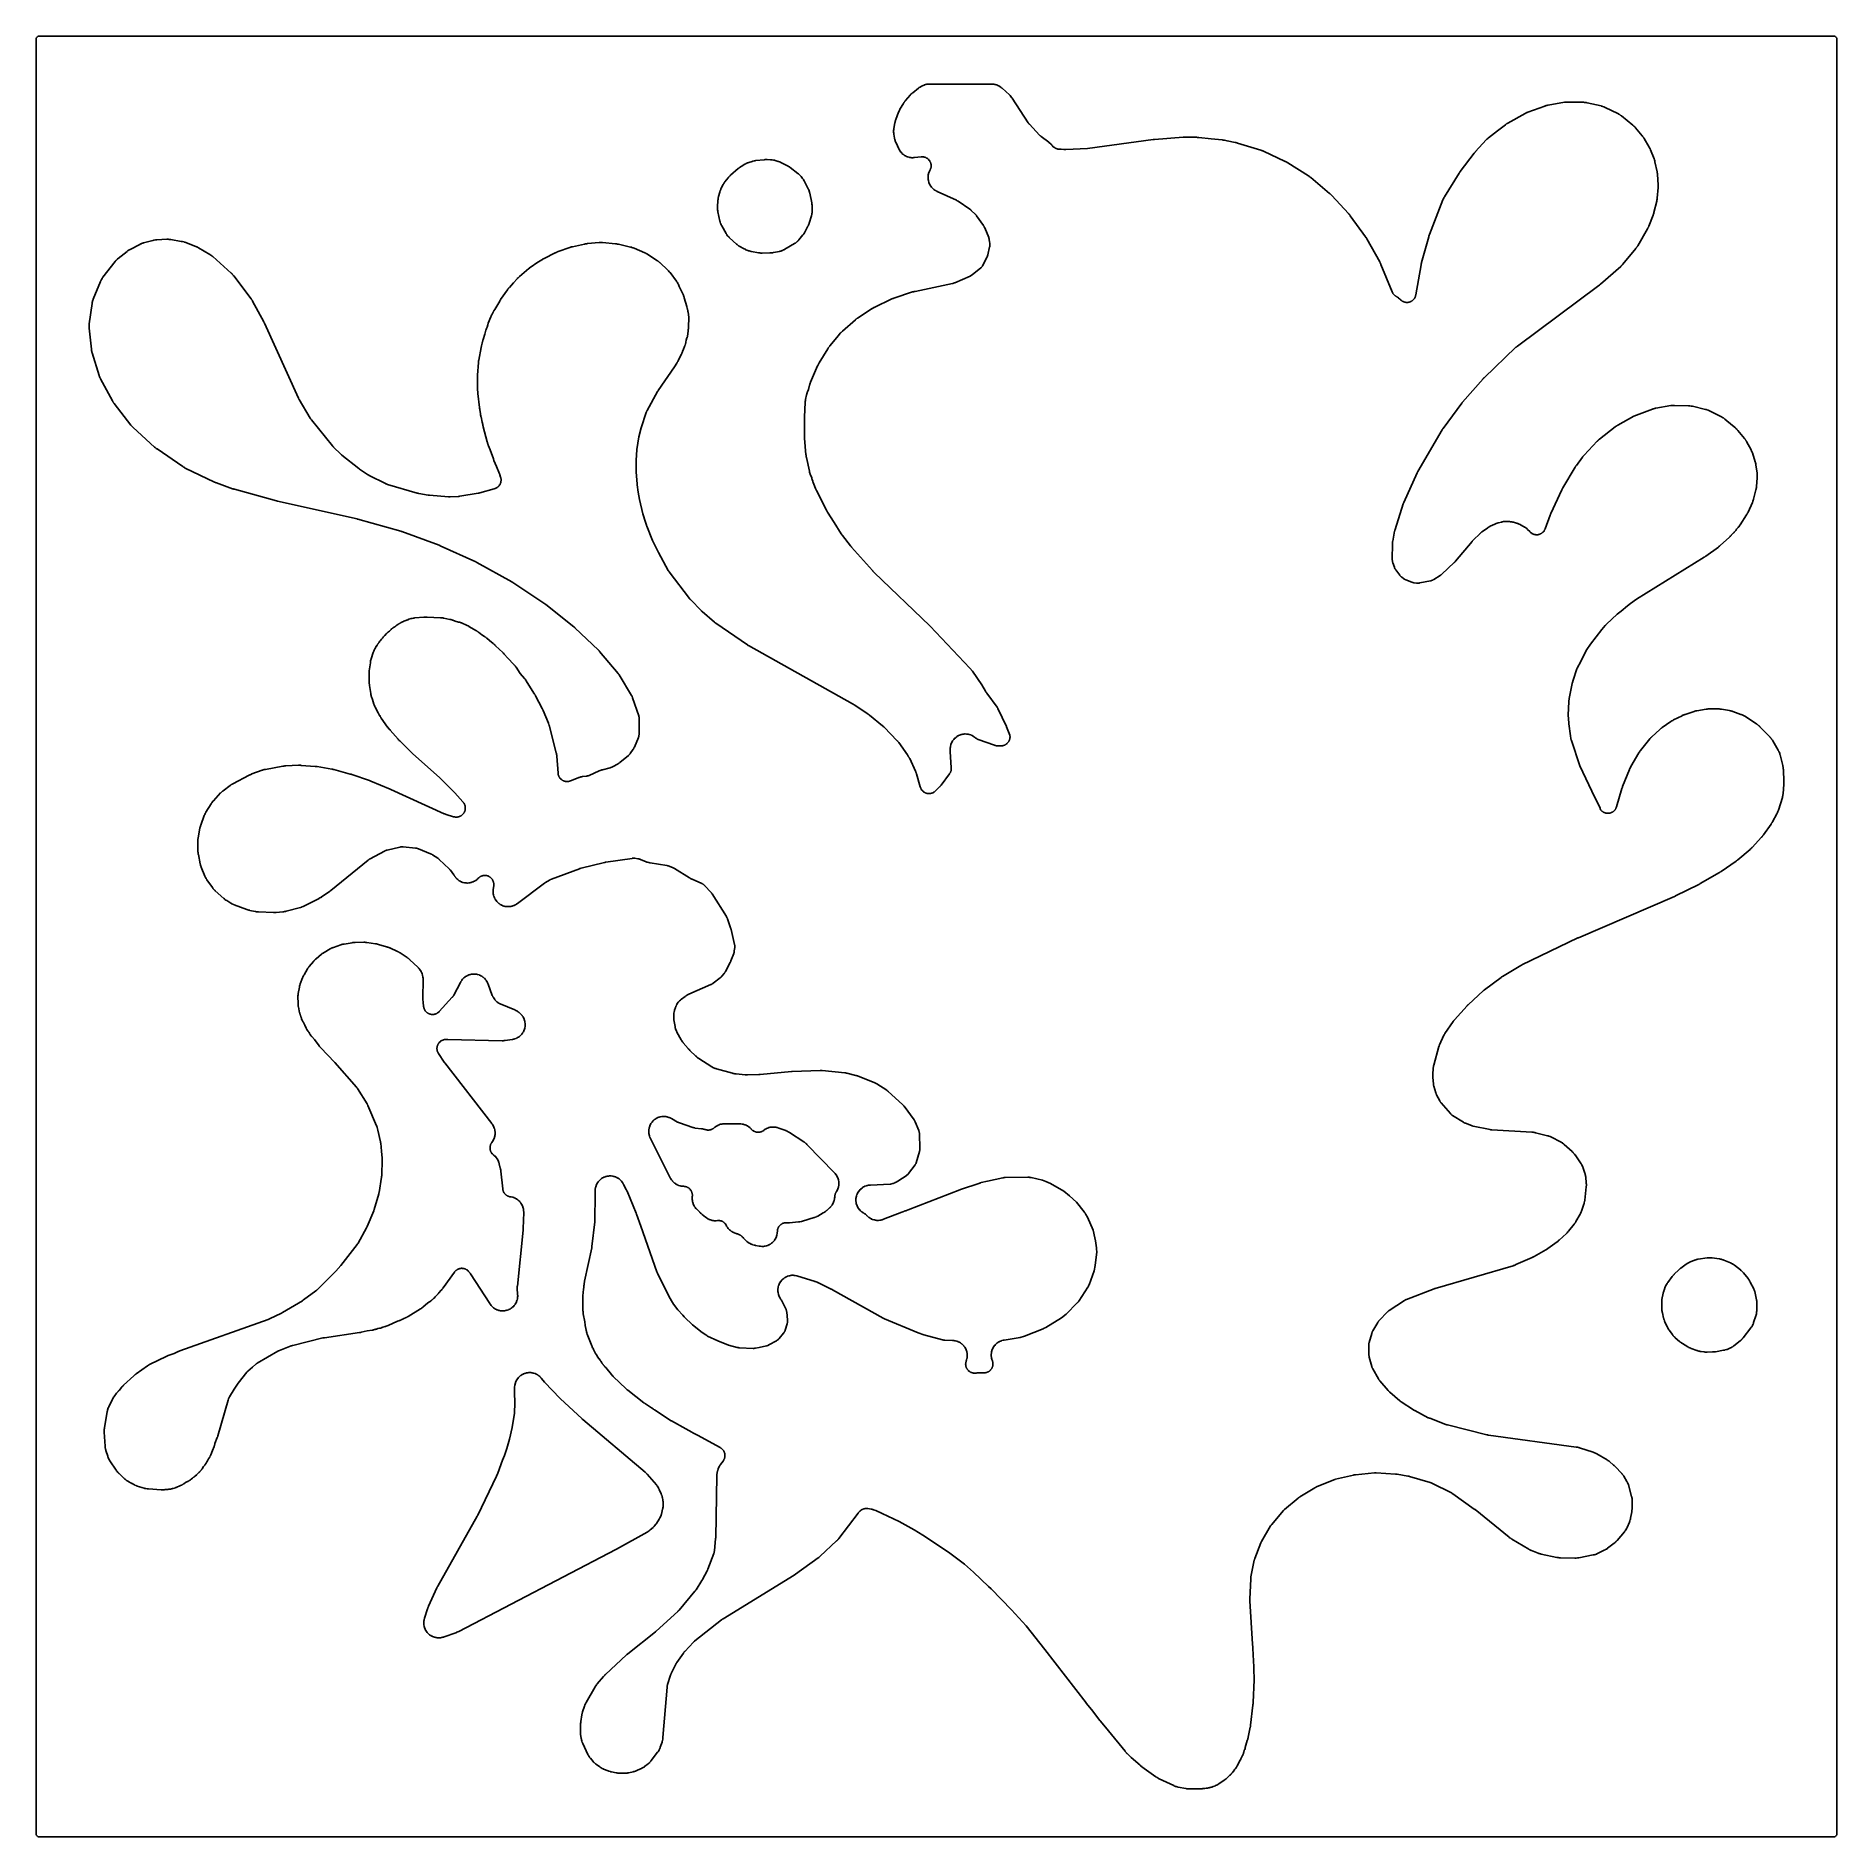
# Model space of a CAD drawing. Header units: millimetres. Extents: x 0 to 300, y 0 to 300.
import ezdxf

# ---------------------------------------------------------------- set-up
doc = ezdxf.new("R2010")
doc.units = ezdxf.units.MM
doc.layers.add('CUT', color=7, linetype='CONTINUOUS')

msp = doc.modelspace()

# ---------------------------------------------------------------- linework, layer by layer
at = {"layer": 'CUT'}
for points in [[(-0.036, 299.6365), (-0.0162, 299.6918), (0.009, 299.745), (0.0392, 299.7954), (0.0743, 299.8427), (0.1137, 299.8863), (0.1573, 299.9257), (0.2046, 299.9608), (0.255, 299.991), (0.3082, 300.0162), (0.3635, 300.036), (0.4206, 300.0503), (0.4788, 300.0589), (0.5522, 300.0625), (1.4375, 300.0625), (2.5582, 300.0625), (140.0684, 300.0625), (193.3882, 300.0625), (298.533, 300.0625), (298.5625, 300.0625), (299.4478, 300.0625), (299.5212, 300.0589), (299.5794, 300.0503), (299.6365, 300.036), (299.6918, 300.0162), (299.745, 299.991), (299.7954, 299.9608), (299.8427, 299.9257), (299.8863, 299.8863), (299.9257, 299.8427), (299.9608, 299.7954), (299.991, 299.745), (300.0162, 299.6918), (300.036, 299.6365), (300.0503, 299.5794), (300.0589, 299.5212), (300.0625, 299.4478), (300.0625, 298.5625), (300.0625, 1.467), (300.0625, 1.4375), (300.0625, 0.5522), (300.0589, 0.4788), (300.0503, 0.4206), (300.036, 0.3635), (300.0162, 0.3082), (299.991, 0.255), (299.9608, 0.2046), (299.9257, 0.1573), (299.8863, 0.1137), (299.8427, 0.0743), (299.7954, 0.0392), (299.745, 0.009), (299.6918, -0.0162), (299.6365, -0.036), (299.5794, -0.0503), (299.5212, -0.0589), (299.4478, -0.0625), (298.5625, -0.0625), (1.4375, -0.0625), (0.5522, -0.0625), (0.4788, -0.0589), (0.4206, -0.0503), (0.3635, -0.036), (0.3082, -0.0162), (0.255, 0.009), (0.2046, 0.0392), (0.1573, 0.0743), (0.1137, 0.1137), (0.0743, 0.1573), (0.0392, 0.2046), (0.009, 0.255), (-0.0162, 0.3082), (-0.036, 0.3635), (-0.0503, 0.4206), (-0.0589, 0.4788), (-0.0625, 0.5522), (-0.0625, 1.4375), (-0.0625, 298.5625), (-0.0625, 299.4478), (-0.0589, 299.5212), (-0.0503, 299.5794)], [(9.2917, 255.5771), (9.2788, 255.4949), (9.277, 255.4822), (8.8213, 252.1137), (8.8192, 252.0962), (8.8072, 251.9824), (8.8056, 251.9648), (8.8004, 251.8963), (8.7988, 251.8612), (8.7949, 251.6325), (8.7953, 251.5972), (8.7982, 251.5286), (8.7992, 251.511), (8.8073, 251.3969), (8.8088, 251.3793), (9.1608, 247.8851), (9.1625, 247.8702), (9.1746, 247.7734), (9.1767, 247.7586), (9.1855, 247.7007), (9.1907, 247.6711), (9.2295, 247.4801), (9.2362, 247.4509), (9.2508, 247.3941), (9.2547, 247.3796), (9.2812, 247.2858), (9.2854, 247.2714), (10.4492, 243.5153), (10.4536, 243.5016), (10.4835, 243.4126), (10.4883, 243.399), (10.5076, 243.346), (10.5181, 243.3191), (10.5906, 243.146), (10.6024, 243.1196), (10.6267, 243.0687), (10.6331, 243.0557), (10.6755, 242.972), (10.6822, 242.9592), (12.6689, 239.2615), (12.675, 239.2505), (12.7154, 239.179), (12.7217, 239.1681), (12.7469, 239.1256), (12.7602, 239.1042), (12.8498, 238.9667), (12.864, 238.9458), (12.8926, 238.9056), (12.9001, 238.8954), (12.9491, 238.8296), (12.9568, 238.8195), (15.7491, 235.2323), (15.757, 235.2224), (15.8089, 235.1586), (15.8169, 235.1488), (15.8489, 235.1111), (15.8657, 235.0922), (15.9772, 234.9714), (15.9948, 234.9532), (16.0298, 234.9184), (16.0389, 234.9095), (16.0984, 234.8528), (16.1077, 234.8441), (19.6856, 231.5728), (19.7015, 231.5588), (19.8064, 231.4695), (19.8227, 231.456), (19.9582, 231.3487), (19.975, 231.3358), (20.0859, 231.2542), (20.1032, 231.2419), (24.4059, 228.3024), (24.4148, 228.2965), (24.477, 228.2556), (24.4864, 228.2495), (24.5277, 228.2235), (24.5479, 228.2113), (24.6749, 228.1379), (24.6948, 228.1269), (24.7295, 228.1086), (24.739, 228.1037), (24.8047, 228.0704), (24.8154, 228.0651), (29.6608, 225.7347), (29.6745, 225.7283), (29.7641, 225.688), (29.7779, 225.682), (29.8916, 225.6342), (29.9056, 225.6285), (29.9971, 225.5927), (30.0112, 225.5874), (32.6992, 224.6137), (32.7106, 224.6098), (32.7845, 224.5846), (32.7959, 224.5809), (32.8893, 224.5512), (32.9008, 224.5477), (32.9757, 224.5256), (32.9872, 224.5223), (40.0141, 222.5968), (40.0205, 222.5951), (40.0651, 222.5834), (40.072, 222.5817), (40.1277, 222.5678), (40.1345, 222.5661), (40.1787, 222.5556), (40.1859, 222.554), (53.4444, 219.5816), (53.4491, 219.5805), (53.4601, 219.578), (53.4649, 219.5769), (53.476, 219.5743), (53.4818, 219.5729), (53.4955, 219.5696), (53.5013, 219.5682), (53.5107, 219.5658), (53.5164, 219.5644), (53.5298, 219.5609), (53.5348, 219.5596), (53.5459, 219.5567), (53.5614, 219.5524), (53.5683, 219.5506), (60.7204, 217.5436), (60.7273, 217.5416), (60.7432, 217.537), (60.75, 217.535), (60.766, 217.5303), (60.7744, 217.5277), (60.7941, 217.5217), (60.8025, 217.519), (60.8159, 217.5147), (60.8242, 217.5121), (60.8434, 217.5057), (60.8516, 217.503), (60.8561, 217.5014), (60.8659, 217.498), (60.8887, 217.49), (60.8984, 217.4865), (67.136, 215.2008), (67.1427, 215.1983), (67.1583, 215.1925), (67.1649, 215.1899), (67.1804, 215.184), (67.1886, 215.1808), (67.2077, 215.1732), (67.2159, 215.1699), (67.229, 215.1646), (67.237, 215.1613), (67.2556, 215.1535), (67.2636, 215.1501), (67.268, 215.1482), (67.2775, 215.1441), (67.2995, 215.1343), (67.309, 215.1301), (73.2236, 212.4253), (73.2302, 212.4223), (73.2457, 212.4151), (73.2523, 212.4119), (73.2677, 212.4046), (73.2759, 212.4007), (73.2948, 212.3914), (73.3029, 212.3874), (73.3159, 212.3808), (73.3238, 212.3768), (73.3423, 212.3673), (73.3502, 212.3632), (73.3545, 212.3609), (73.3639, 212.3559), (73.3857, 212.3441), (73.395, 212.339), (79.2279, 209.0863), (79.234, 209.0829), (79.2483, 209.0748), (79.2544, 209.0713), (79.2686, 209.0631), (79.2761, 209.0587), (79.2935, 209.0484), (79.301, 209.0439), (79.3129, 209.0367), (79.3202, 209.0323), (79.3372, 209.0218), (79.3445, 209.0172), (79.3484, 209.0148), (79.357, 209.0092), (79.3771, 208.9963), (79.3856, 208.9907), (84.73, 205.4482), (84.7382, 205.4427), (84.7571, 205.4299), (84.7652, 205.4243), (84.775, 205.4176), (84.7829, 205.4119), (84.8015, 205.3987), (84.8094, 205.393), (84.8222, 205.3837), (84.8301, 205.378), (84.8484, 205.3643), (84.8562, 205.3585), (84.8657, 205.3512), (84.8735, 205.3453), (84.8915, 205.3312), (84.8991, 205.3252), (89.5744, 201.6037), (89.5821, 201.5975), (89.5999, 201.583), (89.6075, 201.5767), (89.6167, 201.569), (89.6243, 201.5627), (89.6418, 201.5478), (89.6492, 201.5414), (89.6612, 201.5309), (89.6686, 201.5244), (89.6858, 201.5091), (89.6931, 201.5025), (89.702, 201.4945), (89.7093, 201.4878), (89.7261, 201.4721), (89.7333, 201.4654), (93.6728, 197.7221), (93.682, 197.7132), (93.7035, 197.6923), (93.7126, 197.6832), (93.7236, 197.6721), (93.7326, 197.6629), (93.7535, 197.6413), (93.7623, 197.632), (93.7765, 197.6169), (93.7852, 197.6075), (93.8054, 197.5854), (93.814, 197.5758), (93.8244, 197.5641), (93.8329, 197.5544), (93.8524, 197.5317), (93.8608, 197.5219), (96.9328, 193.8503), (96.9373, 193.8448), (96.9478, 193.8321), (96.9523, 193.8266), (96.9536, 193.8249), (96.9708, 193.8031), (97.0099, 193.7516), (97.0232, 193.7336), (97.0425, 193.7055), (97.0868, 193.638), (97.1053, 193.6086), (99.1888, 190.149), (99.195, 190.1385), (99.2047, 190.1219), (99.228, 190.0795), (99.2652, 190.0069), (99.2812, 189.9743), (99.2822, 189.972), (99.2969, 189.9388), (99.3282, 189.8634), (99.3456, 189.8182), (99.352, 189.8001), (99.3559, 189.7887), (100.3762, 186.7785), (100.3801, 186.7666), (100.3862, 186.7477), (100.4003, 186.6996), (100.4167, 186.6374), (100.4349, 186.5515), (100.4486, 186.4661), (100.4583, 186.3789), (100.4623, 186.3147), (100.464, 186.2645), (100.4641, 186.2447), (100.4641, 186.2322), (100.4453, 183.7995), (100.3992, 183.4008), (100.3796, 183.3264), (100.3522, 183.2419), (100.3312, 183.184), (100.3287, 183.1778), (100.3246, 183.1677), (99.6547, 181.5584), (99.6501, 181.5475), (99.6427, 181.5303), (99.6228, 181.4875), (99.5874, 181.4161), (99.5711, 181.3846), (99.5699, 181.3825), (99.5523, 181.3517), (99.5114, 181.2833), (99.4861, 181.2434), (99.4757, 181.2279), (99.4691, 181.2181), (98.9644, 180.4874), (98.9583, 180.4787), (98.9486, 180.4651), (98.9234, 180.4312), (98.89, 180.3884), (98.8421, 180.332), (98.7926, 180.2783), (98.7402, 180.2261), (98.7002, 180.1894), (98.6684, 180.1615), (98.6556, 180.1508), (98.6474, 180.144), (97.2337, 178.9903), (97.2256, 178.9838), (97.2128, 178.9736), (97.1797, 178.9485), (97.1231, 178.9074), (97.0976, 178.8896), (97.0957, 178.8884), (97.0696, 178.8715), (97.0103, 178.8345), (96.9746, 178.8133), (96.9603, 178.8053), (96.9512, 178.8003), (95.9975, 178.2792), (95.9893, 178.2747), (95.9763, 178.2678), (95.9555, 178.2571), (95.9244, 178.2415), (95.8977, 178.2287), (95.892, 178.226), (95.8469, 178.2068), (95.7802, 178.1805), (95.7181, 178.1585), (95.6726, 178.1443), (95.6368, 178.1339), (95.6225, 178.13), (95.6135, 178.1277), (94.3167, 177.7948), (94.3041, 177.7914), (94.2226, 177.7686), (94.2101, 177.7649), (94.1614, 177.7502), (94.1367, 177.7421), (93.977, 177.6859), (93.9526, 177.6767), (93.9054, 177.6578), (93.8934, 177.6528), (93.8155, 177.6196), (93.8036, 177.6143), (92.1166, 176.8509), (92.1057, 176.8461), (92.0884, 176.8385), (92.0442, 176.8206), (91.9869, 176.7991), (91.9075, 176.7735), (91.8281, 176.7519), (91.7466, 176.7337), (91.6863, 176.7231), (91.6391, 176.7162), (91.6204, 176.7139), (91.6085, 176.7126), (91.0693, 176.6547), (91.0553, 176.653), (90.9644, 176.6411), (90.9504, 176.6391), (90.896, 176.6307), (90.8682, 176.6257), (90.691, 176.5896), (90.6364, 176.5758), (90.4633, 176.5232), (90.4366, 176.5144), (90.3846, 176.4959), (90.3714, 176.491), (90.2858, 176.4582), (90.2727, 176.453), (89.0156, 175.9378), (88.9738, 175.9218), (88.8965, 175.8945), (88.8108, 175.869), (88.7529, 175.8549), (88.6651, 175.838), (88.6061, 175.8296), (88.517, 175.8215), (88.4575, 175.8191), (88.368, 175.8199), (88.3086, 175.8234), (88.2196, 175.833), (88.1608, 175.8424), (88.0733, 175.8609), (88.0157, 175.876), (87.9304, 175.9031), (87.8746, 175.9239), (87.7925, 175.9593), (87.739, 175.9855), (87.6607, 176.0289), (87.6102, 176.0603), (87.5366, 176.1112), (87.4894, 176.1475), (87.4213, 176.2055), (87.3779, 176.2463), (87.3158, 176.3108), (87.2767, 176.3557), (87.2214, 176.426), (87.1869, 176.4745), (87.1388, 176.55), (87.1094, 176.6017), (87.069, 176.6816), (87.0448, 176.736), (87.0126, 176.8195), (86.9939, 176.876), (86.9702, 176.9623), (86.9572, 177.0204), (86.9421, 177.1086), (86.9323, 177.1899), (86.9281, 177.2345), (86.7313, 180.0375), (86.7302, 180.0512), (86.7219, 180.1404), (86.7204, 180.1541), (86.7142, 180.2076), (86.7104, 180.2349), (86.6919, 180.3479), (86.684, 180.4007), (86.6786, 180.4313), (86.6666, 180.4905), (86.6633, 180.5057), (86.6407, 180.6038), (86.637, 180.6188), (85.5117, 184.9889), (85.508, 185.0026), (85.4827, 185.092), (85.4786, 185.1056), (85.4622, 185.1589), (85.4531, 185.186), (85.3899, 185.3605), (85.3796, 185.3871), (85.3581, 185.4386), (85.3539, 185.4484), (85.3289, 185.515), (85.3211, 185.5346), (84.4278, 187.68), (84.4227, 187.692), (84.3883, 187.7697), (84.3829, 187.7816), (84.3377, 187.8782), (84.332, 187.89), (84.2943, 187.9661), (84.2884, 187.9778), (83.1686, 190.12), (83.16, 190.1358), (83.1026, 190.238), (83.0935, 190.2536), (83.0177, 190.3797), (83.0081, 190.395), (82.9447, 190.4935), (82.9379, 190.5038), (82.9257, 190.5246), (82.9168, 190.5394), (81.633, 192.5974), (81.622, 192.6144), (81.5486, 192.7237), (81.537, 192.7403), (81.4403, 192.8743), (81.4281, 192.8905), (81.3475, 192.9946), (81.3348, 193.0104), (80.6463, 193.8397), (79.9269, 194.8871), (79.9197, 194.8973), (79.8721, 194.9636), (79.8646, 194.9737), (79.8352, 195.013), (79.8197, 195.0327), (79.7164, 195.159), (79.7001, 195.1781), (79.6675, 195.2148), (79.659, 195.224), (79.6035, 195.2838), (79.5949, 195.2929), (78.5095, 196.4138), (78.0323, 196.9886), (78.0256, 196.9966), (77.9781, 197.0518), (77.971, 197.0599), (77.9392, 197.0956), (77.9235, 197.1125), (77.824, 197.2158), (77.8084, 197.2314), (77.7807, 197.2581), (77.7731, 197.2653), (77.7205, 197.3143), (77.7118, 197.3222), (77.0945, 197.8751), (76.5307, 198.4573), (76.5155, 198.4724), (76.4155, 198.5686), (76.3999, 198.5831), (76.2702, 198.6992), (76.254, 198.7132), (76.1474, 198.802), (76.1308, 198.8154), (75.4911, 199.3109), (75.0439, 199.7114), (75.0357, 199.7186), (74.9784, 199.7681), (74.9698, 199.7754), (74.9316, 199.8071), (74.9129, 199.822), (74.7944, 199.9128), (74.7759, 199.9264), (74.7432, 199.9495), (74.7343, 199.9556), (74.6724, 199.9977), (74.6623, 200.0045), (74.2471, 200.2745), (73.6575, 200.7313), (73.6415, 200.7433), (73.5358, 200.8197), (73.5193, 200.8312), (73.3835, 200.9225), (73.3667, 200.9334), (73.2561, 201.0026), (73.2389, 201.0129), (72.1883, 201.6218), (72.1736, 201.6301), (72.0774, 201.6823), (72.0625, 201.6901), (71.94, 201.7522), (71.9249, 201.7596), (71.8259, 201.8063), (71.8106, 201.8133), (70.8232, 202.246), (70.8121, 202.2507), (70.7399, 202.2806), (70.7287, 202.2851), (70.685, 202.3022), (70.6624, 202.3106), (70.5147, 202.3616), (70.4918, 202.369), (70.4468, 202.3826), (70.4352, 202.3859), (70.36, 202.407), (70.3484, 202.4101), (69.81, 202.5491), (69.381, 202.7106), (69.3706, 202.7144), (69.2977, 202.7403), (69.2868, 202.744), (69.2388, 202.7601), (69.2154, 202.7674), (69.0692, 202.8097), (69.0465, 202.8158), (69.0069, 202.8256), (68.9962, 202.8281), (68.9216, 202.8451), (68.9095, 202.8477), (67.8847, 203.0591), (67.874, 203.0612), (67.7997, 203.0751), (67.7886, 203.0771), (67.7397, 203.0853), (67.7161, 203.0888), (67.5682, 203.1077), (67.5454, 203.1101), (67.5056, 203.1136), (67.4948, 203.1145), (67.4202, 203.1197), (67.4081, 203.1205), (67.3478, 203.1235), (67.3357, 203.1244), (67.3205, 203.1253), (65.104, 203.2358), (65.1025, 203.2358), (65.0979, 203.2361), (65.0767, 203.2367), (64.9387, 203.2388), (64.9174, 203.2387), (64.7443, 203.2351), (64.7231, 203.2343), (64.5853, 203.2265), (64.5641, 203.2249), (63.0454, 203.0853), (63.0306, 203.0837), (62.9347, 203.0725), (62.92, 203.0706), (62.8626, 203.0625), (62.8333, 203.0576), (62.6439, 203.021), (62.6149, 203.0147), (62.5586, 203.0009), (62.5442, 202.9971), (62.451, 202.9719), (62.4368, 202.9678), (62.0672, 202.8576), (62.0549, 202.8538), (61.9753, 202.8283), (61.9631, 202.8242), (61.9156, 202.8078), (61.8915, 202.7989), (61.736, 202.7376), (61.7123, 202.7276), (61.6663, 202.7072), (61.6546, 202.7019), (61.579, 202.6663), (61.5674, 202.6607), (61.4144, 202.5846), (61.251, 202.5254), (61.2344, 202.5191), (61.1273, 202.4766), (61.1109, 202.4698), (61.0474, 202.4424), (61.0152, 202.4274), (60.8095, 202.3239), (60.7783, 202.307), (60.7184, 202.2723), (60.7032, 202.2632), (60.6053, 202.2025), (60.5903, 202.1929), (60.4824, 202.1215), (60.4397, 202.1003), (60.4251, 202.0928), (60.3303, 202.0424), (60.3159, 202.0344), (60.2598, 202.0026), (60.2316, 201.9855), (60.0512, 201.8696), (60.0239, 201.851), (59.9717, 201.8132), (59.9585, 201.8034), (59.8733, 201.7381), (59.8603, 201.7279), (59.7402, 201.6305), (59.5205, 201.4851), (59.5093, 201.4775), (59.437, 201.4273), (59.4259, 201.4194), (59.3831, 201.3883), (59.3616, 201.3718), (59.2241, 201.2618), (59.2034, 201.2444), (59.1636, 201.2095), (59.1535, 201.2005), (59.0886, 201.1409), (59.0787, 201.1316), (58.8274, 200.8903), (58.6554, 200.7508), (58.6469, 200.7438), (58.5882, 200.6944), (58.5795, 200.6869), (58.5416, 200.6538), (58.5237, 200.6374), (58.414, 200.5334), (58.3973, 200.517), (58.3691, 200.488), (58.3615, 200.48), (58.3095, 200.4247), (58.3012, 200.4157), (58.0941, 200.1861), (57.9297, 200.0282), (57.9219, 200.0206), (57.8681, 199.9671), (57.8602, 199.959), (57.8256, 199.9232), (57.8093, 199.9057), (57.7097, 199.7941), (57.6947, 199.7766), (57.6692, 199.7458), (57.6624, 199.7373), (57.6156, 199.6786), (57.6082, 199.669), (57.5006, 199.5281), (57.3423, 199.3526), (57.3327, 199.3417), (57.2713, 199.2702), (57.262, 199.2591), (57.2261, 199.2152), (57.2083, 199.1923), (57.0962, 199.0408), (57.0795, 199.0171), (57.0481, 198.97), (57.0402, 198.9578), (56.9897, 198.8782), (56.9821, 198.8658), (56.934, 198.7856), (56.8848, 198.7212), (56.8764, 198.7099), (56.823, 198.6365), (56.815, 198.6251), (56.7839, 198.5802), (56.7685, 198.5568), (56.6736, 198.4049), (56.6462, 198.3562), (56.5658, 198.1961), (56.5538, 198.1708), (56.5316, 198.121), (56.5261, 198.1081), (56.5229, 198.1003), (56.4252, 197.9376), (56.417, 197.9234), (56.3647, 197.8306), (56.3568, 197.8162), (56.327, 197.7597), (56.3125, 197.7303), (56.2235, 197.5368), (56.2106, 197.5067), (56.1871, 197.4472), (56.1813, 197.4319), (56.1449, 197.3318), (56.1395, 197.3163), (55.7997, 196.2971), (55.7952, 196.2833), (55.7675, 196.193), (55.7634, 196.1791), (55.7481, 196.1245), (55.741, 196.0963), (55.6989, 195.9123), (55.6931, 195.8839), (55.6831, 195.828), (55.6807, 195.8137), (55.6664, 195.7204), (55.6644, 195.706), (55.6584, 195.6595), (55.6562, 195.6462), (55.6536, 195.6282), (55.4799, 194.3001), (55.4775, 194.2788), (55.4644, 194.1398), (55.4627, 194.1183), (55.4525, 193.9435), (55.4517, 193.922), (55.4515, 193.9161), (55.4504, 193.8969), (55.4496, 193.8755), (55.4467, 193.7364), (55.4466, 193.7149), (55.4665, 192.3646), (55.4671, 192.3442), (55.4736, 192.2118), (55.4749, 192.1915), (55.4806, 192.1224), (55.4886, 192.0249), (55.4906, 192.0046), (55.5058, 191.8728), (55.5085, 191.8525), (55.712, 190.5004), (55.7142, 190.487), (55.7293, 190.3998), (55.7318, 190.3864), (55.7421, 190.3343), (55.748, 190.3077), (55.79, 190.1359), (55.7971, 190.1096), (55.8121, 190.0586), (55.816, 190.0456), (55.8429, 189.9613), (55.8472, 189.9483), (55.9986, 189.5073), (56.2508, 188.731), (56.2549, 188.7187), (56.2827, 188.639), (56.2871, 188.6268), (56.3049, 188.5793), (56.3145, 188.5551), (56.3803, 188.3998), (56.391, 188.3761), (56.4127, 188.3302), (56.4185, 188.3186), (56.4563, 188.2431), (56.4623, 188.2316), (56.9754, 187.2631), (57.2048, 186.8237), (57.2146, 186.8057), (57.2804, 186.6895), (57.2909, 186.6718), (57.3784, 186.5289), (57.3894, 186.5116), (57.4631, 186.4002), (57.4747, 186.3832), (58.5314, 184.8975), (58.5441, 184.8803), (58.6286, 184.77), (58.6419, 184.7533), (58.7528, 184.6188), (58.7667, 184.6025), (58.8588, 184.4985), (58.8733, 184.4828), (58.9426, 184.41), (60.2794, 182.8791), (60.29, 182.8673), (60.3597, 182.7916), (60.3706, 182.7801), (60.4607, 182.6873), (60.4719, 182.6761), (60.5455, 182.6041), (60.557, 182.5932), (61.5323, 181.6895), (62.5105, 180.6619), (62.5196, 180.6525), (62.5794, 180.5924), (62.5886, 180.5833), (62.6653, 180.5095), (62.6747, 180.5006), (62.737, 180.4432), (62.7467, 180.4344), (65.6976, 177.8299), (67.2113, 176.4273), (69.7568, 173.922), (71.0682, 172.4392), (71.1228, 172.3732), (71.1502, 172.3384), (71.1986, 172.2736), (71.248, 172.2004), (71.2785, 172.1501), (71.3204, 172.0723), (71.3458, 172.0193), (71.3799, 171.9378), (71.4, 171.8825), (71.426, 171.7981), (71.4405, 171.7411), (71.4581, 171.6545), (71.4669, 171.5963), (71.4759, 171.5085), (71.4791, 171.4497), (71.4794, 171.3614), (71.4768, 171.3026), (71.4684, 171.2147), (71.46, 171.1565), (71.4431, 171.0698), (71.4291, 171.0127), (71.4037, 170.928), (71.3841, 170.8726), (71.3506, 170.7908), (71.3257, 170.7376), (71.2843, 170.6595), (71.2543, 170.609), (71.2055, 170.5353), (71.1706, 170.4879), (71.1148, 170.4195), (71.0755, 170.3757), (71.0132, 170.313), (70.9698, 170.2734), (70.9017, 170.2171), (70.8546, 170.1819), (70.7813, 170.1326), (70.731, 170.1021), (70.6532, 170.0602), (70.6001, 170.0349), (70.5186, 170.0008), (70.4633, 169.9808), (70.3789, 169.9549), (70.3219, 169.9404), (70.2353, 169.9229), (70.1771, 169.914), (70.0893, 169.9051), (70.0305, 169.902), (69.9422, 169.9017), (69.8834, 169.9044), (69.7955, 169.9128), (69.7373, 169.9212), (69.6506, 169.9382), (69.572, 169.9576), (69.5294, 169.9692), (68.2729, 170.346), (68.2584, 170.3505), (68.2247, 170.3612), (68.2103, 170.366), (68.1928, 170.3719), (68.1784, 170.3768), (68.1451, 170.3887), (68.1309, 170.3939), (68.108, 170.4025), (68.0939, 170.4079), (68.061, 170.4209), (68.0469, 170.4266), (68.0298, 170.4336), (68.0159, 170.4395), (67.9834, 170.4536), (67.9695, 170.4598), (59.0627, 174.5029), (59.0591, 174.5046), (59.0336, 174.5159), (59.0297, 174.5176), (58.9979, 174.5315), (58.994, 174.5332), (58.9688, 174.544), (58.9647, 174.5458), (55.7359, 175.9025), (55.7271, 175.9061), (55.6655, 175.9309), (55.6559, 175.9346), (55.5786, 175.9641), (55.5692, 175.9676), (55.5077, 175.9899), (55.4976, 175.9935), (52.552, 177.0032), (52.543, 177.0062), (52.4801, 177.0267), (52.4704, 177.0297), (52.3915, 177.0539), (52.3819, 177.0567), (52.3193, 177.0748), (52.309, 177.0777), (49.581, 177.8118), (49.5675, 177.8152), (49.4797, 177.8367), (49.4661, 177.8399), (49.3552, 177.8643), (49.3416, 177.8671), (49.2528, 177.8845), (49.2391, 177.887), (46.792, 178.3072), (46.7778, 178.3094), (46.6859, 178.323), (46.6718, 178.3249), (46.556, 178.3391), (46.5418, 178.3407), (46.4494, 178.3499), (46.4351, 178.3511), (44.1431, 178.5228), (44.1252, 178.5238), (44.0088, 178.5291), (43.9909, 178.5296), (43.8448, 178.5318), (43.8268, 178.5318), (43.7104, 178.5301), (43.6925, 178.5295), (41.5769, 178.4348), (41.5569, 178.4336), (41.4274, 178.4235), (41.4075, 178.4216), (41.2454, 178.4035), (41.2256, 178.4009), (41.097, 178.3822), (41.0773, 178.3789), (38.1534, 177.8527), (38.1408, 177.8504), (38.0595, 177.8339), (38.047, 177.8312), (37.9983, 177.8203), (37.9735, 177.8142), (37.8132, 177.771), (37.7887, 177.7639), (37.7411, 177.7488), (37.729, 177.7449), (37.6504, 177.7182), (37.6383, 177.714), (35.911, 177.0866), (35.8918, 177.0793), (35.7684, 177.0296), (35.7495, 177.0217), (35.5969, 176.9541), (35.5783, 176.9455), (35.4586, 176.8876), (35.4403, 176.8783), (32.7242, 175.4475), (32.7143, 175.4421), (32.6453, 175.4041), (32.635, 175.3983), (32.5903, 175.3725), (32.569, 175.3596), (32.438, 175.2766), (32.418, 175.2634), (32.3838, 175.2398), (32.3746, 175.2333), (32.3114, 175.1878), (32.3012, 175.1803), (31.1297, 174.2999), (31.1188, 174.2915), (31.0488, 174.2363), (31.0381, 174.2277), (30.9968, 174.1936), (30.976, 174.1756), (30.8439, 174.0559), (30.824, 174.0371), (30.7859, 173.9993), (30.7763, 173.9895), (30.7145, 173.9252), (30.7051, 173.9153), (29.4936, 172.5971), (29.4842, 172.5867), (29.4244, 172.5185), (29.4154, 172.5079), (29.3804, 172.4661), (29.363, 172.4443), (29.2532, 172.3), (29.2368, 172.2774), (29.2059, 172.2325), (29.1981, 172.2209), (29.1483, 172.1451), (29.1408, 172.1333), (28.2483, 170.7008), (28.2406, 170.688), (28.1912, 170.6041), (28.1837, 170.5911), (28.1553, 170.54), (28.1414, 170.5135), (28.0555, 170.3389), (28.043, 170.3117), (28.0198, 170.258), (28.0141, 170.2442), (27.9777, 170.1539), (27.9723, 170.14), (27.3893, 168.5792), (27.3848, 168.5666), (27.3563, 168.4848), (27.352, 168.4722), (27.336, 168.4226), (27.3283, 168.3971), (27.2824, 168.2301), (27.2759, 168.2042), (27.2643, 168.1535), (27.2615, 168.1404), (27.2441, 168.0555), (27.2416, 168.0425), (26.9508, 166.4421), (26.9484, 166.4278), (26.9338, 166.3351), (26.9318, 166.3208), (26.9244, 166.2649), (26.9213, 166.2362), (26.9056, 166.0492), (26.9039, 166.0204), (26.9019, 165.964), (26.9016, 165.9496), (26.9005, 165.8557), (26.9005, 165.8413), (26.921, 164.2511), (26.9213, 164.2365), (26.9248, 164.1418), (26.9256, 164.1272), (26.9291, 164.0703), (26.9316, 164.0412), (26.9524, 163.8528), (26.9563, 163.8239), (26.9653, 163.7676), (26.9678, 163.7533), (26.9851, 163.66), (26.9879, 163.6457), (27.3168, 162.0827), (27.3198, 162.0693), (27.3401, 161.9825), (27.3434, 161.9692), (27.3568, 161.9174), (27.3643, 161.891), (27.4167, 161.7207), (27.4254, 161.6947), (27.4435, 161.6443), (27.4482, 161.6314), (27.4803, 161.5483), (27.4853, 161.5355), (28.0906, 160.064), (28.0971, 160.0489), (28.1404, 159.9512), (28.1473, 159.9363), (28.1749, 159.8784), (28.1899, 159.8491), (28.2922, 159.6616), (28.3088, 159.6332), (28.3426, 159.5787), (28.3514, 159.5648), (28.4102, 159.4756), (28.4194, 159.462), (29.331, 158.1562), (29.341, 158.1422), (29.4075, 158.0526), (29.4179, 158.039), (29.4593, 157.9863), (29.4813, 157.96), (29.629, 157.7929), (29.6525, 157.7678), (29.6997, 157.7203), (29.7119, 157.7083), (29.7927, 157.6313), (29.8053, 157.6196), (31.2519, 156.3188), (31.2624, 156.3096), (31.331, 156.2507), (31.3417, 156.2418), (31.3838, 156.2073), (31.4057, 156.1902), (31.5508, 156.0823), (31.5736, 156.0662), (31.6187, 156.0358), (31.6303, 156.0281), (31.7065, 155.9793), (31.7183, 155.9719), (32.4029, 155.5552), (32.4152, 155.5479), (32.4962, 155.5012), (32.5088, 155.4942), (32.5581, 155.4673), (32.5837, 155.4542), (32.7518, 155.3728), (32.778, 155.3609), (32.8297, 155.3388), (32.843, 155.3334), (32.9298, 155.2988), (32.9432, 155.2936), (35.064, 154.5074), (35.0839, 154.5004), (35.2138, 154.4574), (35.2339, 154.4511), (35.3987, 154.4029), (35.419, 154.3973), (35.5516, 154.3635), (35.5721, 154.3587), (36.461, 154.1649), (36.474, 154.1623), (36.5592, 154.1457), (36.5723, 154.1433), (36.6237, 154.1344), (36.6501, 154.1305), (36.8221, 154.1088), (36.8487, 154.106), (36.9007, 154.1018), (36.914, 154.1009), (37.0006, 154.0958), (37.0139, 154.0951), (39.4931, 154.0043), (39.512, 154.0039), (39.6349, 154.0033), (39.6539, 154.0035), (39.8081, 154.0075), (39.827, 154.0083), (39.9497, 154.0155), (39.9686, 154.0169), (41.0885, 154.1174), (41.1012, 154.1186), (41.1837, 154.1278), (41.1963, 154.1294), (41.2458, 154.1359), (41.2711, 154.1398), (41.4345, 154.1687), (41.4596, 154.1737), (41.5083, 154.1844), (41.5207, 154.1873), (41.6014, 154.2069), (41.6138, 154.2101), (44.035, 154.8537), (44.0505, 154.858), (44.1513, 154.8877), (44.1667, 154.8925), (44.2267, 154.9119), (44.2571, 154.9227), (44.453, 154.9981), (44.4828, 155.0106), (44.5403, 155.0363), (44.555, 155.0432), (44.6496, 155.0887), (44.6641, 155.0959), (47.1101, 156.3545), (47.1261, 156.363), (47.2287, 156.4198), (47.2443, 156.4288), (47.3709, 156.5039), (47.3863, 156.5133), (47.4853, 156.5761), (47.5004, 156.586), (48.7788, 157.4523), (48.7895, 157.4597), (48.8585, 157.5087), (48.869, 157.5163), (48.9543, 157.5797), (48.9646, 157.5876), (49.0315, 157.6395), (49.0416, 157.6476), (55.3083, 162.7395), (55.3165, 162.7461), (55.3296, 162.7565), (55.3632, 162.7819), (55.421, 162.8235), (55.4469, 162.8415), (55.4488, 162.8427), (55.4754, 162.8598), (55.5359, 162.8972), (55.5723, 162.9185), (55.5869, 162.9266), (55.5961, 162.9317), (58.0259, 164.2432), (58.0346, 164.2478), (58.0485, 164.2551), (58.0841, 164.2728), (58.1302, 164.2945), (58.1941, 164.3216), (58.2582, 164.346), (58.3241, 164.3681), (58.373, 164.3824), (58.4113, 164.3928), (58.4265, 164.3965), (58.4362, 164.3988), (60.5767, 164.9008), (60.5886, 164.9035), (60.6074, 164.9077), (60.6552, 164.9169), (60.7169, 164.927), (60.8015, 164.9368), (60.8853, 164.9425), (60.9705, 164.9443), (61.0329, 164.9426), (61.0816, 164.94), (61.1007, 164.9384), (61.1129, 164.9374), (63.1846, 164.7413), (63.1956, 164.7402), (63.2129, 164.7383), (63.2567, 164.7326), (63.3127, 164.7238), (63.3884, 164.7085), (63.4624, 164.6903), (63.5365, 164.6686), (63.5902, 164.6504), (63.6316, 164.6352), (63.6478, 164.6288), (63.6581, 164.6247), (65.6808, 163.7963), (65.6909, 163.7922), (65.7067, 163.7855), (65.7463, 163.7675), (65.8124, 163.7357), (65.8415, 163.721), (65.8435, 163.72), (65.872, 163.7042), (65.9356, 163.6677), (65.9728, 163.6452), (65.9872, 163.6359), (65.9964, 163.63), (66.878, 163.05), (66.8865, 163.0444), (66.8997, 163.0354), (66.9328, 163.012), (66.9877, 162.9714), (67.0117, 162.9529), (67.0134, 162.9515), (67.0369, 162.9322), (67.0889, 162.8879), (67.1191, 162.861), (67.1308, 162.8501), (67.1382, 162.8431), (68.7844, 161.2728), (68.7915, 161.266), (68.8025, 161.2552), (68.8299, 161.2274), (68.875, 161.1795), (68.8947, 161.1578), (68.896, 161.1563), (68.915, 161.134), (68.9569, 161.0832), (68.9811, 161.0526), (68.9904, 161.0403), (68.9962, 161.0324), (69.573, 160.2506), (69.577, 160.2451), (69.5864, 160.2321), (69.5904, 160.2266), (69.5917, 160.2249), (69.607, 160.2027), (69.6427, 160.1494), (69.6528, 160.134), (69.6565, 160.1283), (69.6614, 160.1208), (69.7128, 160.0431), (69.721, 160.031), (69.7536, 159.9843), (69.7709, 159.9608), (69.8852, 159.8128), (69.9231, 159.7684), (70.0495, 159.6341), (70.0915, 159.5936), (70.2303, 159.4722), (70.276, 159.436), (70.426, 159.3287), (70.475, 159.2971), (70.6347, 159.2048), (70.6866, 159.1781), (70.8545, 159.1018), (70.9087, 159.0803), (71.0832, 159.0206), (71.1393, 159.0044), (71.3187, 158.962), (71.3761, 158.9513), (71.5588, 158.9265), (71.617, 158.9215), (71.8013, 158.9146), (71.8596, 158.9152), (72.0437, 158.9262), (72.1017, 158.9325), (72.2839, 158.9613), (72.341, 158.9732), (72.5195, 159.0196), (72.5751, 159.037), (72.7483, 159.1005), (72.802, 159.1232), (72.9682, 159.2032), (73.0195, 159.2311), (73.1771, 159.3268), (73.2254, 159.3595), (73.373, 159.4701), (73.4179, 159.5073), (73.5559, 159.6335), (73.577, 159.6537), (73.616, 159.693), (73.6455, 159.7224), (73.7064, 159.7807), (73.7741, 159.8393), (73.8211, 159.8761), (73.8943, 159.9277), (73.9447, 159.9596), (74.0227, 160.0037), (74.0761, 160.0305), (74.1581, 160.0666), (74.2138, 160.0879), (74.299, 160.1157), (74.3566, 160.1313), (74.4441, 160.1505), (74.5029, 160.1604), (74.5919, 160.1707), (74.6515, 160.1747), (74.7411, 160.1762), (74.8007, 160.1742), (74.89, 160.1667), (74.9491, 160.1588), (75.0373, 160.1425), (75.0953, 160.1287), (75.1814, 160.1038), (75.2378, 160.0843), (75.3209, 160.0509), (75.3751, 160.0259), (75.4545, 159.9844), (75.5059, 159.9542), (75.5808, 159.9049), (75.629, 159.8697), (75.6986, 159.8133), (75.743, 159.7735), (75.8067, 159.7104), (75.8469, 159.6664), (75.904, 159.5973), (75.9397, 159.5495), (75.9896, 159.4751), (76.0203, 159.4239), (76.0626, 159.3449), (76.0881, 159.291), (76.1223, 159.2081), (76.1423, 159.1519), (76.1681, 159.0661), (76.1824, 159.0082), (76.1995, 158.9202), (76.208, 158.8612), (76.2163, 158.7719), (76.2189, 158.7123), (76.2182, 158.6227), (76.2136, 158.5408), (76.2099, 158.4961), (76.1351, 157.7965), (76.1338, 157.7821), (76.126, 157.6882), (76.125, 157.6737), (76.1217, 157.6172), (76.1207, 157.5882), (76.1189, 157.4024), (76.1211, 157.3444), (76.137, 157.1618), (76.1448, 157.1044), (76.1783, 156.9242), (76.1916, 156.8677), (76.2423, 156.6916), (76.261, 156.6367), (76.3284, 156.4663), (76.3523, 156.4135), (76.4359, 156.2503), (76.4648, 156.2001), (76.5637, 156.0458), (76.5973, 155.9985), (76.7107, 155.8545), (76.7487, 155.8107), (76.8754, 155.6783), (76.9175, 155.6384), (77.0564, 155.5188), (77.1021, 155.4832), (77.2519, 155.3776), (77.3009, 155.3465), (77.4602, 155.2558), (77.5119, 155.2296), (77.6792, 155.1548), (77.7332, 155.1337), (77.907, 155.0753), (77.9627, 155.0595), (78.1413, 155.0182), (78.1984, 155.0079), (78.3801, 154.984), (78.4379, 154.9792), (78.6211, 154.973), (78.679, 154.9738), (78.862, 154.9853), (78.9196, 154.9917), (79.1006, 155.0208), (79.1573, 155.0327), (79.3346, 155.0791), (79.3899, 155.0965), (79.5619, 155.1598), (79.6153, 155.1824), (79.7804, 155.262), (79.8314, 155.2897), (79.9902, 155.3862), (80.0146, 155.4018), (80.0615, 155.4335), (80.0734, 155.4418), (80.1502, 155.4964), (80.1619, 155.505), (84.6491, 158.8639), (84.6584, 158.8708), (84.6803, 158.8867), (84.6897, 158.8935), (84.7013, 158.9017), (84.7108, 158.9084), (84.7331, 158.9237), (84.7427, 158.9303), (84.7582, 158.9407), (84.7679, 158.9471), (84.7906, 158.9619), (84.8004, 158.9682), (84.8124, 158.9758), (84.8222, 158.982), (84.8453, 158.9962), (84.8552, 159.0022), (85.5133, 159.3961), (85.5221, 159.4013), (85.536, 159.4095), (85.5717, 159.4292), (85.6325, 159.4611), (85.6598, 159.4748), (85.6618, 159.4757), (85.6895, 159.4885), (85.7524, 159.5162), (85.79, 159.5318), (85.8051, 159.5376), (85.8146, 159.5412), (90.4879, 161.2914), (90.5004, 161.296), (90.5296, 161.3064), (90.5421, 161.3108), (90.5575, 161.316), (90.5701, 161.3202), (90.5996, 161.3298), (90.6123, 161.3338), (90.6328, 161.3401), (90.6455, 161.344), (90.6753, 161.3527), (90.6881, 161.3563), (90.7037, 161.3606), (90.7166, 161.3641), (90.7466, 161.3719), (90.7595, 161.3752), (94.6781, 162.3346), (94.6883, 162.337), (94.712, 162.3426), (94.7222, 162.3449), (94.7346, 162.3476), (94.7449, 162.3498), (94.7687, 162.3548), (94.7789, 162.3568), (94.7955, 162.3601), (94.8057, 162.362), (94.8297, 162.3664), (94.84, 162.3683), (94.8525, 162.3704), (94.8628, 162.3722), (94.8869, 162.376), (94.8972, 162.3776), (99.2565, 163.0245), (99.2668, 163.0259), (99.2832, 163.0282), (99.3247, 163.0329), (99.3782, 163.0376), (99.4513, 163.0412), (99.5235, 163.0418), (99.5966, 163.0394), (99.6501, 163.0354), (99.6918, 163.0314), (99.7082, 163.0294), (99.7186, 163.0281), (100.2459, 162.9584), (100.2553, 162.9571), (100.2702, 162.955), (100.3075, 162.9488), (100.3554, 162.9399), (100.4201, 162.9254), (100.4834, 162.9087), (100.5469, 162.8895), (100.5929, 162.8736), (100.6284, 162.8605), (100.6424, 162.8551), (100.6512, 162.8516), (101.623, 162.4588), (101.6385, 162.4528), (101.74, 162.415), (101.7556, 162.4094), (101.8171, 162.3885), (101.8489, 162.3786), (102.0572, 162.3203), (102.0895, 162.3122), (102.1529, 162.2982), (102.1692, 162.2948), (102.2755, 162.2744), (102.2919, 162.2715), (105.0668, 161.8179), (105.0796, 161.8157), (105.0997, 161.8121), (105.1504, 161.8016), (105.2353, 161.7813), (105.2728, 161.7715), (105.2753, 161.7708), (105.3124, 161.7594), (105.3953, 161.7319), (105.4439, 161.7142), (105.4629, 161.7067), (105.4749, 161.7018), (106.0921, 161.4466), (106.1006, 161.4431), (106.1141, 161.4373), (106.1353, 161.428), (106.1667, 161.4137), (106.1932, 161.401), (106.2151, 161.3902), (106.226, 161.3847), (106.2308, 161.3822), (106.2553, 161.3691), (106.3099, 161.3389), (106.3419, 161.3204), (106.3545, 161.3128), (106.3623, 161.3079), (108.8578, 159.7556), (108.8667, 159.7502), (108.9291, 159.7128), (108.9385, 159.7073), (108.9799, 159.6836), (109, 159.6725), (109.1269, 159.606), (109.1467, 159.5961), (109.1813, 159.5796), (109.1908, 159.5752), (109.2562, 159.5453), (109.2668, 159.5405), (110.8728, 158.8443), (110.8834, 158.8397), (110.8958, 158.8341), (110.9431, 158.8112), (111.0062, 158.7783), (111.0771, 158.7371), (111.123, 158.7076), (111.1898, 158.6602), (111.2328, 158.6266), (111.295, 158.5733), (111.3469, 158.5247), (111.3843, 158.4875), (111.3936, 158.4776), (111.4016, 158.4691), (112.3892, 157.3994), (112.3962, 157.3917), (112.4073, 157.3795), (112.4344, 157.3479), (112.4789, 157.2937), (112.4983, 157.2693), (112.4997, 157.2675), (112.5182, 157.2424), (112.5589, 157.1852), (112.5822, 157.1508), (112.5911, 157.137), (112.5967, 157.1282), (114.9769, 153.337), (114.9836, 153.3262), (114.994, 153.3091), (115.0191, 153.2651), (115.0593, 153.1897), (115.0765, 153.1558), (115.0776, 153.1535), (115.0933, 153.1189), (115.1271, 153.0404), (115.1457, 152.9933), (115.1526, 152.9745), (115.1569, 152.9626), (115.6898, 151.4341), (115.6937, 151.4227), (115.7026, 151.3959), (115.7063, 151.3844), (115.7108, 151.3703), (115.7144, 151.3588), (115.7226, 151.3318), (115.7261, 151.3202), (115.7315, 151.3014), (115.7348, 151.2898), (115.7423, 151.2626), (115.7454, 151.2509), (115.7491, 151.2366), (115.7521, 151.2249), (115.7588, 151.1975), (115.7616, 151.1857), (116.3427, 148.6806), (116.3449, 148.6712), (116.3462, 148.6653), (116.3564, 148.6114), (116.3687, 148.5331), (116.3783, 148.4432), (116.3816, 148.3831), (116.3821, 148.2927), (116.3785, 148.2135), (116.3744, 148.1588), (116.3738, 148.1528), (116.3727, 148.1432), (116.3082, 147.5924), (116.3065, 147.5788), (116.3036, 147.5573), (116.2947, 147.5031), (116.277, 147.4122), (116.2682, 147.3719), (116.2675, 147.3693), (116.2569, 147.3295), (116.2309, 147.2406), (116.2139, 147.1883), (116.2065, 147.1679), (116.2018, 147.155), (115.7393, 145.9294), (115.7341, 145.9159), (115.7217, 145.8846), (115.7163, 145.8712), (115.7096, 145.855), (115.704, 145.8417), (115.6906, 145.8108), (115.6847, 145.7976), (115.6751, 145.7764), (115.6691, 145.7633), (115.6547, 145.7328), (115.6484, 145.7198), (115.6407, 145.704), (115.6342, 145.6911), (115.6188, 145.6611), (115.6122, 145.6483), (114.813, 144.1468), (114.8075, 144.1366), (114.7987, 144.1205), (114.7753, 144.0805), (114.7342, 144.0139), (114.7154, 143.9847), (114.714, 143.9827), (114.6941, 143.9542), (114.6479, 143.8911), (114.6196, 143.8544), (114.6081, 143.8401), (114.6007, 143.8312), (114.2168, 143.3709), (114.2088, 143.3614), (114.1961, 143.3466), (114.1629, 143.31), (114.1052, 143.2498), (114.0791, 143.2236), (114.0772, 143.2218), (114.05, 143.1967), (113.9876, 143.1415), (113.9497, 143.1098), (113.9344, 143.0976), (113.9247, 143.09), (112.7914, 142.2178), (112.7806, 142.2095), (112.7633, 142.1966), (112.7186, 142.1654), (112.6417, 142.1149), (112.6069, 142.0933), (112.6046, 142.0919), (112.5689, 142.0718), (112.4877, 142.0286), (112.4388, 142.0044), (112.4192, 141.9955), (112.4067, 141.9899), (108.7305, 140.3768), (108.715, 140.3697), (108.6146, 140.3222), (108.5993, 140.3147), (108.5398, 140.2845), (108.5098, 140.2681), (108.318, 140.1564), (108.289, 140.1384), (108.2334, 140.1016), (108.2193, 140.092), (108.1285, 140.0281), (108.1146, 140.0181), (107.4844, 139.5475), (107.4724, 139.5383), (107.3953, 139.4776), (107.3835, 139.4682), (107.3382, 139.4306), (107.3154, 139.4108), (107.1728, 139.2801), (107.1305, 139.2371), (107.0018, 139.0928), (106.9822, 139.0696), (106.9819, 139.0693), (106.9631, 139.0447), (106.8448, 138.8811), (106.8273, 138.8554), (106.8233, 138.8494), (106.8067, 138.8221), (106.7047, 138.6444), (106.6759, 138.5874), (106.5934, 138.3999), (106.5813, 138.3703), (106.5593, 138.3119), (106.5538, 138.2969), (106.5197, 138.1988), (106.5147, 138.1836), (106.3625, 137.7049), (106.3573, 137.6878), (106.3255, 137.5762), (106.3208, 137.5589), (106.3037, 137.4914), (106.296, 137.4566), (106.2524, 137.2287), (106.2468, 137.1935), (106.2378, 137.1244), (106.2358, 137.1067), (106.2243, 136.9912), (106.2227, 136.9734), (106.2148, 136.8596), (106.2138, 136.8423), (106.2093, 136.7301), (106.2088, 136.7129), (106.208, 136.6455), (106.2086, 136.6109), (106.2188, 136.3867), (106.2213, 136.3523), (106.2283, 136.2853), (106.2303, 136.2681), (106.2451, 136.1568), (106.2476, 136.1397), (106.4344, 134.9873), (106.4366, 134.9745), (106.4518, 134.8921), (106.4542, 134.8794), (106.4644, 134.8301), (106.4702, 134.8049), (106.5106, 134.6446), (106.5253, 134.5951), (106.5786, 134.4409), (106.5975, 134.3929), (106.6648, 134.2418), (106.6758, 134.2185), (106.6982, 134.1734), (106.7041, 134.1619), (106.743, 134.0876), (106.7492, 134.0763), (107.4551, 132.7984), (107.4622, 132.7859), (107.5091, 132.7056), (107.5164, 132.6933), (107.5458, 132.6457), (107.5614, 132.6217), (107.6664, 132.4682), (107.6832, 132.445), (107.7169, 132.4004), (107.7257, 132.3891), (107.7836, 132.3163), (107.7926, 132.3052), (108.6214, 131.3124), (108.6324, 131.2996), (108.705, 131.2174), (108.7163, 131.2049), (108.8104, 131.1044), (108.8221, 131.0922), (108.8992, 131.0142), (108.9112, 131.0024), (109.8974, 130.06), (109.9082, 130.0499), (109.9795, 129.9851), (109.9906, 129.9753), (110.0344, 129.9374), (110.0573, 129.9186), (110.209, 129.7999), (110.2328, 129.7822), (110.2801, 129.7488), (110.2923, 129.7404), (110.3724, 129.6868), (110.3848, 129.6787), (112.5653, 128.2965), (112.5777, 128.2888), (112.6591, 128.2399), (112.6717, 128.2325), (112.7214, 128.2044), (112.7471, 128.1906), (112.9143, 128.1062), (112.9677, 128.0824), (113.1423, 128.0146), (113.1698, 128.0047), (113.2239, 127.9867), (113.2378, 127.9823), (113.3286, 127.9545), (113.3427, 127.9503), (116.0182, 127.202), (116.0317, 127.1984), (116.1194, 127.176), (116.133, 127.1727), (116.186, 127.1605), (116.2133, 127.1549), (116.3915, 127.1225), (116.419, 127.1182), (116.473, 127.1109), (116.4868, 127.1092), (116.5768, 127.0993), (116.5907, 127.0979), (118.0905, 126.9672), (118.1074, 126.966), (118.2169, 126.9596), (118.2337, 126.9588), (118.3714, 126.9546), (118.3882, 126.9543), (118.4979, 126.954), (118.5148, 126.9542), (120.3663, 127.0017), (120.3755, 127.002), (120.4396, 127.0046), (120.4494, 127.0051), (120.5293, 127.0097), (120.5389, 127.0104), (120.6019, 127.015), (120.6123, 127.0159), (125.809, 127.4896), (125.814, 127.49), (125.8258, 127.491), (125.8309, 127.4914), (125.8428, 127.4924), (125.8491, 127.4929), (125.8637, 127.4939), (125.87, 127.4944), (125.8802, 127.495), (125.8864, 127.4954), (125.9008, 127.4963), (125.9063, 127.4966), (125.9183, 127.4972), (125.9352, 127.4979), (125.9426, 127.4982), (130.6298, 127.6638), (130.6449, 127.6643), (130.6802, 127.6649), (130.6954, 127.6651), (130.7138, 127.6651), (130.7289, 127.665), (130.7641, 127.6645), (130.7792, 127.6641), (130.8036, 127.6633), (130.8187, 127.6627), (130.8539, 127.661), (130.869, 127.6601), (130.8874, 127.6589), (130.9025, 127.6578), (130.9376, 127.6549), (130.9527, 127.6535), (134.6991, 127.2811), (134.715, 127.2794), (134.7519, 127.2751), (134.7676, 127.2731), (134.7869, 127.2705), (134.8026, 127.2682), (134.8393, 127.2626), (134.8551, 127.26), (134.8803, 127.2557), (134.896, 127.2529), (134.9324, 127.2459), (134.9481, 127.2428), (134.9671, 127.2389), (134.9826, 127.2355), (135.0188, 127.2273), (135.0343, 127.2236), (136.5298, 126.8568), (136.545, 126.8529), (136.5805, 126.8435), (136.5957, 126.8394), (136.6142, 126.8341), (136.6293, 126.8297), (136.6644, 126.8191), (136.6795, 126.8144), (136.7036, 126.8067), (136.7185, 126.8018), (136.7533, 126.7899), (136.7681, 126.7847), (136.7862, 126.7782), (136.801, 126.7728), (136.8353, 126.7597), (136.8499, 126.754), (139.7194, 125.6063), (139.7295, 125.6022), (139.7453, 125.5957), (139.785, 125.5781), (139.8511, 125.5469), (139.8803, 125.5325), (139.8823, 125.5315), (139.9109, 125.516), (139.9746, 125.4801), (140.0119, 125.4579), (140.0264, 125.4488), (140.0356, 125.443), (141.6971, 124.3704), (141.705, 124.3653), (141.7173, 124.3571), (141.7367, 124.3439), (141.7654, 124.3239), (141.7895, 124.3065), (141.8094, 124.2916), (141.8192, 124.2841), (141.8236, 124.2808), (141.8456, 124.2632), (141.8945, 124.2231), (141.923, 124.1987), (141.934, 124.1888), (141.941, 124.1825), (144.3466, 121.9866), (144.3548, 121.979), (144.3676, 121.967), (144.3994, 121.9357), (144.4518, 121.8816), (144.4746, 121.8572), (144.4761, 121.8554), (144.498, 121.8301), (144.5462, 121.7723), (144.5739, 121.7373), (144.5845, 121.7232), (144.5912, 121.7143), (146.251, 119.4503), (146.2565, 119.4428), (146.265, 119.431), (146.2782, 119.412), (146.2976, 119.3835), (146.3136, 119.3591), (146.317, 119.3538), (146.3418, 119.3121), (146.3764, 119.2503), (146.4062, 119.1923), (146.4261, 119.1496), (146.4411, 119.1158), (146.4468, 119.1023), (146.4503, 119.0938), (147.0389, 117.6477), (147.0426, 117.6383), (147.0449, 117.6325), (147.0641, 117.579), (147.0893, 117.5008), (147.1134, 117.4102), (147.1263, 117.3492), (147.1408, 117.2567), (147.1493, 117.175), (147.1534, 117.1182), (147.1537, 117.112), (147.154, 117.1019), (147.2258, 114.6585), (147.2261, 114.647), (147.2264, 114.6288), (147.226, 114.5828), (147.224, 114.5237), (147.2176, 114.4435), (147.2078, 114.3647), (147.1942, 114.2853), (147.1817, 114.2276), (147.1708, 114.1829), (147.1661, 114.1653), (147.163, 114.1543), (146.6246, 112.2636), (146.5846, 112.1864), (146.565, 112.1504), (146.5636, 112.148), (146.5424, 112.113), (146.4928, 112.0353), (146.462, 111.9902), (146.4493, 111.9727), (146.4412, 111.9618), (145.3536, 110.5134), (145.3477, 110.5055), (145.3439, 110.5007), (145.3085, 110.4574), (145.2711, 110.4145), (144.7587, 110.0132), (143.8796, 109.443), (143.8696, 109.4365), (143.8124, 109.3994), (143.2653, 109.0446), (143.114, 108.9802), (143.1007, 108.9743), (143.0145, 108.9351), (143.0013, 108.9289), (142.9537, 108.9059), (142.9149, 108.8882), (142.8432, 108.8576), (142.7634, 108.8279), (142.7506, 108.8238), (142.716, 108.8154), (142.7096, 108.814), (142.6991, 108.8119), (142.3324, 108.7399), (142.3181, 108.7388), (142.3023, 108.7378), (142.2923, 108.7373), (139.0127, 108.5846), (138.9978, 108.5837), (138.9011, 108.5768), (138.8862, 108.5756), (138.8282, 108.57), (138.7986, 108.5664), (138.6094, 108.5385), (138.5509, 108.5269), (138.3679, 108.4811), (138.3108, 108.4637), (138.1333, 108.4), (138.0783, 108.377), (137.908, 108.2959), (137.8554, 108.2676), (137.694, 108.17), (137.6446, 108.1366), (137.4937, 108.0234), (137.4478, 107.9853), (137.3089, 107.8577), (137.267, 107.8152), (137.1414, 107.6745), (137.104, 107.628), (136.993, 107.4755), (136.9603, 107.4256), (136.8651, 107.2628), (136.8375, 107.2098), (136.7589, 107.0384), (136.7368, 106.983), (136.6756, 106.8046), (136.659, 106.7472), (136.6159, 106.5636), (136.6051, 106.5049), (136.5804, 106.3179), (136.5755, 106.2585), (136.5695, 106.0699), (136.5705, 106.0103), (136.5833, 105.8221), (136.5902, 105.7628), (136.6216, 105.5768), (136.6344, 105.5186), (136.6841, 105.3366), (136.7026, 105.2799), (136.7701, 105.1038), (136.7942, 105.0492), (136.8789, 104.8806), (136.9083, 104.8287), (137.0092, 104.6694), (137.0436, 104.6206), (137.1599, 104.4721), (137.199, 104.427), (137.3295, 104.2908), (137.3728, 104.2498), (137.5162, 104.1273), (137.5634, 104.0908), (137.7204, 103.9816), (137.7453, 103.9651), (137.7947, 103.9343), (137.8075, 103.9265), (137.891, 103.8772), (137.9039, 103.8698), (137.9287, 103.856), (137.9666, 103.8349), (138.0061, 103.8115), (138.0775, 103.7668), (138.1528, 103.714), (138.2011, 103.6764), (138.2707, 103.6163), (138.3315, 103.558), (138.3639, 103.5254), (138.4119, 103.4744), (138.4306, 103.4555), (138.5538, 103.3357), (138.5951, 103.2992), (138.7372, 103.1845), (138.7833, 103.1508), (138.9341, 103.0512), (138.9833, 103.022), (139.1429, 102.9372), (139.1946, 102.9129), (139.3616, 102.8436), (139.4154, 102.8243), (139.5881, 102.7713), (139.6435, 102.7571), (139.8206, 102.7208), (139.8771, 102.712), (140.0568, 102.6927), (140.1138, 102.6893), (140.2945, 102.6872), (140.3517, 102.6892), (140.5318, 102.7043), (140.5884, 102.7118), (140.7663, 102.744), (140.822, 102.7568), (140.9984, 102.8064), (141.0257, 102.8148), (141.0787, 102.8325), (141.0922, 102.8371), (141.1796, 102.8686), (141.193, 102.8736), (144.2302, 104.0499), (144.2391, 104.0533), (144.253, 104.0589), (144.3425, 104.0962), (144.3563, 104.1021), (144.4301, 104.135), (144.4455, 104.1421), (144.4969, 104.1668), (144.5328, 104.1831), (144.5992, 104.2114), (144.6729, 104.2392), (144.7416, 104.2616), (144.7793, 104.2731), (144.7985, 104.2784), (144.8264, 104.2869), (144.8804, 104.3049), (144.8941, 104.3097), (144.9832, 104.3417), (144.9969, 104.3468), (145.2914, 104.4608), (153.9138, 107.8001), (153.9261, 107.8048), (153.9387, 107.8096), (153.9431, 107.8112), (153.9536, 107.8151), (153.9582, 107.8168), (153.9655, 107.8195), (153.97, 107.8211), (153.9804, 107.8248), (153.9843, 107.8262), (153.993, 107.8293), (154.0052, 107.8335), (154.0106, 107.8354), (157.1936, 108.9146), (157.2052, 108.9184), (157.2324, 108.9273), (157.2441, 108.931), (157.2583, 108.9354), (157.2701, 108.9389), (157.2906, 108.9449), (157.2937, 108.9458), (157.3126, 108.9511), (157.3243, 108.9543), (157.3518, 108.9616), (157.3635, 108.9646), (157.3779, 108.9682), (157.3897, 108.9711), (157.4173, 108.9777), (157.4292, 108.9804), (158.4986, 109.2184), (161.0765, 109.7896), (161.0877, 109.792), (161.1055, 109.7957), (161.1507, 109.804), (161.2272, 109.8159), (161.2613, 109.8205), (161.2637, 109.8208), (161.2979, 109.8241), (161.3751, 109.8301), (161.4209, 109.8325), (161.4391, 109.833), (161.4506, 109.8332), (165.196, 109.8859), (165.2094, 109.886), (165.2307, 109.886), (165.2844, 109.8843), (165.375, 109.8788), (165.4152, 109.8755), (165.4179, 109.8752), (165.4579, 109.8701), (165.5476, 109.8565), (165.5873, 109.8492), (165.5942, 109.8478), (165.7579, 109.8112), (167.6837, 109.3704), (168.2462, 109.1861), (168.9943, 108.8273), (171.2228, 107.5353), (172.1517, 106.791), (173.3118, 105.7119), (174.6067, 104.1208), (174.668, 104.0266), (174.7486, 103.9026), (174.9128, 103.65), (175.1765, 103.2444), (176.1273, 101.0395), (176.413, 99.774), (176.4892, 99.2918), (176.6677, 98.1449), (176.6845, 97.7565), (176.6935, 97.5477), (176.696, 97.4879), (176.6971, 97.4639), (176.4557, 95.1991), (176.2608, 94.2845), (175.4208, 91.9511), (175.4163, 91.9388), (175.4091, 91.9196), (175.3893, 91.8713), (175.3536, 91.791), (175.337, 91.7556), (175.3358, 91.7532), (175.3176, 91.7186), (175.2751, 91.6416), (175.2486, 91.5967), (175.2376, 91.5793), (175.2306, 91.5683), (173.7115, 89.2358), (173.7048, 89.2257), (173.6942, 89.2099), (173.6662, 89.1705), (173.6173, 89.1054), (173.595, 89.0769), (173.5934, 89.075), (173.57, 89.0474), (173.516, 88.9864), (173.483, 88.9511), (173.4696, 88.9375), (173.461, 88.929), (171.5831, 87.0753), (170.8284, 86.4503), (168.216, 84.8607), (168.2098, 84.8569), (168.1952, 84.8482), (168.1889, 84.8445), (168.1869, 84.8433), (168.162, 84.8292), (168.1033, 84.7973), (168.0828, 84.7865), (168.0511, 84.7713), (167.9753, 84.7368), (167.9423, 84.7226), (167.7489, 84.6438), (164.6632, 83.3896), (163.9518, 83.1526), (161.3025, 82.745), (161.288, 82.7426), (161.1937, 82.7257), (161.1793, 82.7229), (161.1229, 82.7114), (161.0942, 82.7048), (160.9114, 82.6579), (160.8551, 82.6406), (160.6802, 82.5769), (160.6259, 82.5541), (160.4581, 82.4736), (160.4063, 82.4455), (160.2471, 82.3489), (160.1984, 82.316), (160.0494, 82.2043), (160.0041, 82.1666), (159.8669, 82.0409), (159.8254, 81.999), (159.7012, 81.8604), (159.6641, 81.8147), (159.554, 81.6645), (159.5215, 81.6154), (159.4267, 81.4552), (159.3992, 81.4031), (159.3206, 81.2344), (159.2983, 81.1799), (159.2366, 81.0043), (159.2198, 80.9478), (159.1755, 80.767), (159.1644, 80.7092), (159.1381, 80.5249), (159.1326, 80.4662), (159.1245, 80.2802), (159.1248, 80.2214), (159.135, 80.0355), (159.1411, 79.9769), (159.1694, 79.7929), (159.1812, 79.7352), (159.2275, 79.5549), (159.2449, 79.4986), (159.314, 79.3088), (159.3277, 79.268), (159.3512, 79.1925), (159.3728, 79.109), (159.3845, 79.0528), (159.398, 78.9677), (159.4043, 78.9106), (159.4096, 78.8245), (159.4104, 78.7671), (159.4074, 78.681), (159.4027, 78.6238), (159.3915, 78.5383), (159.3813, 78.4818), (159.362, 78.3977), (159.3465, 78.3424), (159.3192, 78.2607), (159.2985, 78.2071), (159.2635, 78.1283), (159.2377, 78.077), (159.1953, 78.0019), (159.1648, 77.9533), (159.1154, 77.8826), (159.0803, 77.8372), (159.0244, 77.7715), (158.9851, 77.7296), (158.9232, 77.6696), (158.8801, 77.6317), (158.8127, 77.5779), (158.7662, 77.5443), (158.694, 77.4972), (158.6444, 77.4682), (158.568, 77.4282), (158.516, 77.404), (158.4361, 77.3716), (158.3819, 77.3525), (158.2993, 77.3278), (158.2436, 77.3141), (158.159, 77.2974), (158.1022, 77.289), (158.0164, 77.2805), (157.959, 77.2776), (157.8728, 77.2774), (157.7939, 77.2809), (157.7509, 77.2839), (157.5926, 77.2987), (157.5764, 77.3), (157.4708, 77.307), (157.4545, 77.3078), (157.3911, 77.3103), (157.3585, 77.3107), (157.147, 77.3074), (157.1145, 77.306), (157.0511, 77.3016), (157.0349, 77.3003), (156.9295, 77.29), (156.9133, 77.2882), (156.7427, 77.267), (156.6392, 77.2541), (156.624, 77.2522), (156.564, 77.2447), (156.5205, 77.2403), (156.4406, 77.2343), (156.3532, 77.232), (156.2949, 77.2332), (156.2077, 77.2394), (156.1498, 77.2463), (156.0636, 77.2609), (156.0067, 77.2734), (155.9223, 77.2963), (155.8669, 77.3143), (155.7851, 77.3453), (155.7317, 77.3686), (155.6533, 77.4074), (155.6024, 77.4357), (155.5282, 77.4819), (155.4803, 77.5151), (155.4109, 77.5683), (155.3664, 77.6059), (155.3025, 77.6656), (155.2619, 77.7074), (155.2041, 77.773), (155.1677, 77.8186), (155.1166, 77.8895), (155.0848, 77.9383), (155.0408, 78.0139), (155.0139, 78.0656), (154.9774, 78.1451), (154.9557, 78.1991), (154.9271, 78.2818), (154.9107, 78.3377), (154.8903, 78.4227), (154.8794, 78.4799), (154.8673, 78.5666), (154.8621, 78.6246), (154.8584, 78.712), (154.8588, 78.7702), (154.8637, 78.8575), (154.8698, 78.9155), (154.8831, 79.0019), (154.8948, 79.059), (154.9164, 79.1437), (154.94, 79.2203), (154.9539, 79.2618), (155.0095, 79.4154), (155.0269, 79.4721), (155.073, 79.6535), (155.0848, 79.7116), (155.1127, 79.8967), (155.1187, 79.9556), (155.1283, 80.1426), (155.1284, 80.2018), (155.1195, 80.3889), (155.1137, 80.4478), (155.0864, 80.633), (155.0749, 80.6911), (155.0295, 80.8728), (155.0123, 80.9294), (154.9492, 81.1057), (154.9265, 81.1604), (154.8464, 81.3296), (154.8184, 81.3818), (154.7219, 81.5423), (154.6889, 81.5915), (154.5771, 81.7416), (154.5394, 81.7873), (154.4134, 81.9258), (154.3714, 81.9675), (154.2323, 82.0928), (154.1864, 82.1303), (154.0356, 82.2413), (153.9862, 82.274), (153.8252, 82.3695), (153.7729, 82.3972), (153.6032, 82.4765), (153.5484, 82.4989), (153.3718, 82.561), (153.315, 82.5779), (153.1331, 82.6223), (153.075, 82.6335), (152.887, 82.6601), (152.8576, 82.6636), (152.8, 82.6688), (152.7852, 82.67), (152.6892, 82.6764), (152.6744, 82.6772), (151.4093, 82.7305), (151.3974, 82.7311), (151.3784, 82.7321), (151.3307, 82.736), (151.2504, 82.7448), (151.2147, 82.7494), (151.2123, 82.7498), (151.1769, 82.7558), (151.0975, 82.7709), (151.0507, 82.7811), (151.0323, 82.7857), (151.0207, 82.7886), (147.8967, 83.6029), (146.934, 83.9303), (141.3334, 86.2962), (141.3219, 86.3012), (141.2953, 86.3128), (141.2839, 86.3179), (141.2701, 86.3242), (141.2588, 86.3295), (141.2325, 86.3419), (141.2212, 86.3473), (141.2032, 86.3561), (141.192, 86.3617), (141.1661, 86.3748), (141.155, 86.3806), (141.1513, 86.3825), (141.1305, 86.3938), (141.121, 86.3991), (132.6684, 91.1318), (132.6605, 91.1361), (132.6053, 91.1659), (132.5967, 91.1705), (132.5274, 91.2065), (132.5189, 91.2108), (132.4637, 91.2384), (132.4546, 91.2429), (130.2144, 92.3156), (130.1079, 92.3666), (130.1079, 92.3667), (130.1069, 92.3672), (130.0868, 92.3763), (129.9559, 92.4332), (129.9356, 92.4416), (129.7688, 92.5069), (129.7482, 92.5146), (129.6134, 92.5617), (129.5926, 92.5686), (126.8646, 93.4127), (126.8503, 93.4169), (126.7571, 93.4432), (126.7428, 93.4471), (126.6864, 93.4615), (126.6574, 93.4682), (126.4703, 93.5062), (126.4115, 93.5152), (126.2242, 93.5343), (126.1647, 93.5373), (125.9764, 93.5377), (125.9169, 93.5349), (125.7295, 93.5167), (125.6706, 93.508), (125.486, 93.4712), (125.4282, 93.4567), (125.2481, 93.4018), (125.1921, 93.3817), (125.0183, 93.3092), (124.9646, 93.2836), (124.7988, 93.1943), (124.7479, 93.1635), (124.5918, 93.0581), (124.5442, 93.0224), (124.3993, 92.9022), (124.3949, 92.8982), (124.3948, 92.898), (124.3903, 92.8939), (124.3554, 92.8619), (124.3544, 92.8608), (124.3509, 92.8577), (124.2519, 92.7569), (124.2232, 92.7279), (124.2223, 92.7269), (124.2188, 92.7233), (124.1792, 92.6788), (124.061, 92.532), (124.026, 92.4837), (123.923, 92.3259), (123.893, 92.2745), (123.8062, 92.1072), (123.7814, 92.053), (123.7116, 91.878), (123.6923, 91.8216), (123.6402, 91.6405), (123.6266, 91.5825), (123.5927, 91.3971), (123.5849, 91.338), (123.5696, 91.1502), (123.5677, 91.0906), (123.5711, 90.9022), (123.5752, 90.8428), (123.5973, 90.6556), (123.6072, 90.5968), (123.6477, 90.4128), (123.6634, 90.3553), (123.722, 90.1762), (123.7433, 90.1206), (123.8194, 89.9482), (123.8462, 89.8949), (123.9403, 89.7286), (123.9556, 89.7031), (124.0089, 89.619), (124.01, 89.6172), (124.018, 89.6047), (124.0192, 89.6027), (124.0579, 89.5427), (124.0754, 89.5144), (124.1132, 89.4506), (124.1346, 89.4125), (124.141, 89.4005), (124.1458, 89.3912), (124.6434, 88.4238), (124.8891, 87.9401), (124.8939, 87.9306), (124.8968, 87.9247), (124.9217, 87.8696), (124.9409, 87.823), (124.9712, 87.7386), (124.9897, 87.6766), (125.0124, 87.5823), (125.0278, 87.4986), (125.0366, 87.4403), (125.0373, 87.4339), (125.0385, 87.4235), (125.1082, 86.762), (125.1712, 86.0679), (125.1721, 86.057), (125.1726, 86.0504), (125.1753, 85.9889), (125.1762, 85.9002), (125.1716, 85.799), (125.1647, 85.732), (125.1486, 85.632), (125.1297, 85.5453), (125.1145, 85.4857), (125.1126, 85.4793), (125.1095, 85.4689), (124.7797, 84.3857), (124.7763, 84.3748), (124.7723, 84.3622), (124.7553, 84.3137), (124.7306, 84.2489), (124.6988, 84.1757), (124.6839, 84.1452), (124.6599, 84.1043), (124.6162, 84.0368), (124.5757, 83.9799), (124.5445, 83.9387), (124.5362, 83.9283), (124.529, 83.9194), (123.7696, 82.9977), (123.7629, 82.9897), (123.7587, 82.9848), (123.7192, 82.9409), (123.6601, 82.8795), (123.5889, 82.8132), (123.5393, 82.7716), (123.4614, 82.7134), (123.3905, 82.6661), (123.3403, 82.635), (123.3347, 82.6318), (123.3257, 82.6266), (122.0782, 81.9273), (122.0679, 81.9216), (122.0516, 81.9127), (122.0096, 81.8913), (121.9678, 81.8714), (121.9271, 81.8539), (121.8522, 81.8258), (121.7752, 81.8008), (121.7179, 81.785), (121.6729, 81.7739), (121.655, 81.7699), (121.6437, 81.7675), (120.4693, 81.5236), (119.8329, 81.3968), (119.8195, 81.3942), (119.7984, 81.3904), (119.7447, 81.3822), (119.6538, 81.3711), (119.6132, 81.3671), (119.6105, 81.3669), (119.5698, 81.3647), (119.4782, 81.3619), (119.4781, 81.3619), (119.4658, 81.362), (119.451, 81.3626), (119.4416, 81.3629), (117.1637, 81.4653), (117.1522, 81.4659), (117.1341, 81.4669), (117.0883, 81.4707), (117.0113, 81.4791), (116.9771, 81.4835), (116.9747, 81.4839), (116.9407, 81.4896), (116.8646, 81.5038), (116.8196, 81.5135), (116.802, 81.5177), (116.7908, 81.5205), (115.3465, 81.8879), (113.5416, 82.6005), (111.8556, 83.4161), (111.8027, 83.4498), (111.7299, 83.4963), (111.5455, 83.6139), (110.9501, 83.9935), (109.3615, 85.3073), (108.0073, 86.5809), (107.96, 86.6326), (107.7273, 86.8867), (107.6821, 86.9361), (106.9704, 87.7137), (106.9068, 87.7862), (106.1928, 88.7366), (105.8434, 89.285), (105.3764, 90.0393), (103.5016, 93.9072), (103.4962, 93.9185), (103.4839, 93.945), (103.4787, 93.9563), (103.4724, 93.9702), (103.4673, 93.9817), (103.4557, 94.0084), (103.4508, 94.0199), (103.4431, 94.0385), (103.4383, 94.0501), (103.4274, 94.0772), (103.4229, 94.0888), (103.42, 94.0961), (103.4187, 94.0997), (103.4154, 94.1089), (100.7092, 101.7517), (100.0183, 103.7034), (100.0158, 103.7104), (99.9979, 103.7591), (99.9951, 103.7666), (99.9719, 103.8271), (99.969, 103.8344), (99.9501, 103.8819), (99.947, 103.8896), (98.4358, 107.5344), (98.431, 107.5455), (98.3994, 107.6176), (98.3945, 107.6287), (98.353, 107.7183), (98.3478, 107.7293), (98.3133, 107.8), (98.3079, 107.8108), (97.8578, 108.6887), (97.8509, 108.7017), (97.8053, 108.7855), (97.7982, 108.7983), (97.7695, 108.848), (97.7542, 108.8731), (97.6524, 109.0313), (97.6183, 109.0791), (97.5031, 109.2246), (97.4644, 109.2688), (97.3356, 109.4024), (97.2928, 109.4426), (97.1515, 109.563), (97.105, 109.5988), (96.9526, 109.7047), (96.9028, 109.7359), (96.7408, 109.8264), (96.6882, 109.8525), (96.5181, 109.9268), (96.4632, 109.9477), (96.2866, 110.005), (96.23, 110.0203), (96.0487, 110.0601), (95.9908, 110.0699), (95.8065, 110.0918), (95.7479, 110.0958), (95.5623, 110.0996), (95.5036, 110.0979), (95.3186, 110.0835), (95.2603, 110.0761), (95.0776, 110.0436), (95.0203, 110.0306), (94.8416, 109.9804), (94.7859, 109.9618), (94.613, 109.8945), (94.5594, 109.8705), (94.3938, 109.7866), (94.3428, 109.7575), (94.1863, 109.6578), (94.1383, 109.6239), (93.9923, 109.5093), (93.9479, 109.4709), (93.8137, 109.3426), (93.7733, 109.3), (93.6523, 109.1593), (93.6163, 109.1129), (93.5097, 108.961), (93.4783, 108.9113), (93.387, 108.7497), (93.3607, 108.6973), (93.2856, 108.5275), (93.2645, 108.4727), (93.2064, 108.2964), (93.1908, 108.2398), (93.1502, 108.0587), (93.1402, 108.0009), (93.1175, 107.8166), (93.1131, 107.7581), (93.1085, 107.57), (93.1085, 107.5406), (93.1099, 107.4833), (93.1101, 107.4757), (93.1115, 107.4318), (93.1121, 107.4172), (93.1172, 107.323), (93.1182, 107.3085), (93.1306, 107.151), (93.1313, 107.1408), (93.1329, 107.1168), (93.1335, 107.1066), (93.1342, 107.094), (93.1348, 107.0838), (93.1358, 107.0598), (93.1362, 107.0495), (93.1368, 107.0329), (93.137, 107.0226), (93.1376, 106.9986), (93.1377, 106.9884), (93.1378, 106.9758), (93.1379, 106.9655), (93.1379, 106.9415), (93.1378, 106.9358), (93.0823, 102.7058), (93.0821, 102.6938), (93.0814, 102.6659), (93.081, 102.6539), (93.0804, 102.6393), (93.0798, 102.6273), (93.0784, 102.5994), (93.0777, 102.5879), (93.0769, 102.5773), (93.0747, 102.5495), (93.0737, 102.5375), (93.0723, 102.523), (93.0711, 102.511), (93.0681, 102.4832), (93.0668, 102.4713), (92.5697, 98.3263), (92.569, 98.3208), (92.5659, 98.2975), (92.5645, 98.2875), (92.5628, 98.2753), (92.5613, 98.2653), (92.5577, 98.242), (92.5561, 98.232), (92.5534, 98.2159), (92.5517, 98.2059), (92.5476, 98.1827), (92.5458, 98.1728), (92.5435, 98.1607), (92.5416, 98.1508), (92.5369, 98.1277), (92.5349, 98.1178), (91.3577, 92.5789), (91.3546, 92.5632), (91.3356, 92.4604), (91.3329, 92.4446), (91.3126, 92.3151), (91.3103, 92.2992), (91.2969, 92.1956), (91.295, 92.1796), (91.2768, 92.0021), (91.2583, 91.8925), (91.2551, 91.8709), (91.2319, 91.694), (91.2295, 91.6723), (91.2162, 91.5307), (91.2145, 91.5089), (91.1997, 91.2509), (91.0836, 90.1194), (91.0821, 90.1024), (91.0739, 89.9912), (91.0729, 89.9741), (91.0666, 89.8344), (91.0661, 89.8172), (91.0642, 89.7058), (91.0642, 89.6886), (91.0722, 89.0283), (91.0499, 88.6409), (91.0493, 88.6267), (91.0462, 88.5347), (91.0459, 88.5205), (91.0453, 88.4652), (91.0457, 88.4368), (91.0525, 88.2528), (91.0542, 88.2246), (91.0589, 88.1694), (91.0603, 88.1553), (91.0702, 88.0637), (91.0719, 88.0497), (91.0852, 87.9492), (91.0891, 87.6251), (91.0894, 87.613), (91.0919, 87.534), (91.0925, 87.5218), (91.095, 87.4744), (91.0967, 87.4501), (91.1114, 87.2928), (91.1142, 87.2686), (91.1205, 87.2215), (91.1223, 87.2095), (91.1344, 87.1314), (91.1364, 87.1194), (91.3732, 85.7735), (91.443, 85.2467), (91.4451, 85.2319), (91.4603, 85.1358), (91.4628, 85.121), (91.4734, 85.0635), (91.4795, 85.0342), (91.5241, 84.8449), (91.5317, 84.8159), (91.548, 84.7598), (91.5523, 84.7454), (91.5565, 84.732), (91.6254, 84.3405), (91.6282, 84.3259), (91.6472, 84.2316), (91.6503, 84.2171), (91.6631, 84.1607), (91.6704, 84.1319), (91.7223, 83.9466), (91.731, 83.9183), (91.7493, 83.8634), (91.7542, 83.8494), (91.787, 83.7589), (91.7922, 83.745), (92.5568, 81.7839), (92.5614, 81.7724), (92.5924, 81.6976), (92.5972, 81.6862), (92.6168, 81.6416), (92.6272, 81.619), (92.6983, 81.4737), (92.7097, 81.4516), (92.7328, 81.4088), (92.7389, 81.3979), (92.7789, 81.3276), (92.7851, 81.3168), (92.8599, 81.1914), (93.2549, 80.4187), (93.2649, 80.3999), (93.3325, 80.2785), (93.3432, 80.2601), (93.4333, 80.111), (93.4447, 80.0929), (93.5208, 79.9767), (93.5328, 79.959), (93.9312, 79.3949), (93.9488, 79.3655), (93.9604, 79.3468), (94.0383, 79.2265), (94.0506, 79.2083), (94.1537, 79.0611), (94.1667, 79.0433), (94.2531, 78.9291), (94.2668, 78.9117), (94.3097, 78.8592), (94.4547, 78.6539), (94.4609, 78.6452), (94.5049, 78.5852), (94.5116, 78.5764), (94.5411, 78.5375), (94.5558, 78.5191), (94.6491, 78.4061), (94.6638, 78.389), (94.6899, 78.3597), (94.6971, 78.3518), (94.747, 78.2978), (94.7552, 78.2891), (94.8876, 78.1514), (95.823, 77.0058), (95.8351, 76.9914), (95.9153, 76.8992), (95.9279, 76.8853), (96.0321, 76.7728), (96.0451, 76.7592), (96.1309, 76.6723), (96.1443, 76.6591), (98.266, 74.6395), (98.2769, 74.6294), (98.3487, 74.5643), (98.3599, 74.5545), (98.4521, 74.4751), (98.4635, 74.4655), (98.5384, 74.4041), (98.5501, 74.3948), (101.255, 72.2896), (101.2649, 72.2821), (101.3294, 72.234), (101.3394, 72.2267), (101.4216, 72.168), (101.4317, 72.1609), (101.4981, 72.1155), (101.5084, 72.1087), (102.524, 71.445), (102.7633, 71.2626), (102.772, 71.2561), (102.8329, 71.2114), (102.8424, 71.2046), (102.9194, 71.1504), (102.9288, 71.1439), (102.9905, 71.1022), (103.0007, 71.0954), (105.6075, 69.4091), (105.6162, 69.4036), (105.6769, 69.3658), (105.6863, 69.36), (105.7629, 69.3143), (105.7722, 69.3088), (105.8333, 69.2738), (105.8434, 69.2681), (108.2494, 67.9496), (109.2287, 67.3844), (109.2348, 67.3809), (109.2776, 67.3568), (109.2842, 67.3532), (109.338, 67.3239), (109.3445, 67.3203), (109.3873, 67.2977), (109.3943, 67.2941), (110.18, 66.8915), (113.9495, 64.8257), (113.9886, 64.803), (114.0593, 64.7595), (114.1339, 64.7083), (114.1818, 64.6717), (114.2508, 64.6132), (114.2948, 64.572), (114.3577, 64.5068), (114.3973, 64.4614), (114.4533, 64.3903), (114.4881, 64.3411), (114.5367, 64.2647), (114.5664, 64.2123), (114.6071, 64.1314), (114.6314, 64.0762), (114.6637, 63.9917), (114.6823, 63.9344), (114.706, 63.847), (114.7188, 63.7881), (114.7335, 63.6988), (114.7404, 63.6389), (114.7461, 63.5485), (114.7468, 63.4883), (114.7434, 63.3978), (114.7381, 63.3378), (114.7256, 63.2481), (114.7143, 63.1889), (114.6929, 63.101), (114.6757, 63.0432), (114.6456, 62.9579), (114.6227, 62.9021), (114.5841, 62.8202), (114.5557, 62.7671), (114.5091, 62.6895), (114.4628, 62.6206), (114.4367, 62.5836), (114.0226, 62.0293), (114.0144, 62.0181), (113.9619, 61.9442), (113.9539, 61.9328), (113.9234, 61.8877), (113.9083, 61.8642), (113.8151, 61.7118), (113.7883, 61.6629), (113.7107, 61.5046), (113.6886, 61.4535), (113.6252, 61.2864), (113.6159, 61.2601), (113.5989, 61.2083), (113.5948, 61.195), (113.5686, 61.1083), (113.5647, 61.0949), (113.499, 60.8573), (113.4958, 60.8452), (113.4757, 60.7661), (113.4727, 60.7539), (113.4617, 60.7061), (113.4565, 60.6815), (113.4267, 60.5232), (113.4195, 60.4735), (113.4031, 60.3134), (113.401, 60.2883), (113.398, 60.2393), (113.3974, 60.2268), (113.3942, 60.1452), (113.3938, 60.1327), (113.2028, 49.8461), (113.2026, 49.837), (113.202, 49.8159), (113.2017, 49.8068), (113.2012, 49.7958), (113.2008, 49.7867), (113.1998, 49.7656), (113.1993, 49.7565), (113.1984, 49.7418), (113.1979, 49.7328), (113.1964, 49.7116), (113.1957, 49.7026), (113.1949, 49.6915), (113.1941, 49.6825), (113.1922, 49.6614), (113.1914, 49.6524), (112.989, 47.6198), (112.988, 47.6101), (112.9863, 47.5949), (112.9812, 47.5564), (112.9736, 47.5071), (112.9607, 47.4404), (112.9455, 47.375), (112.9276, 47.3094), (112.9127, 47.2618), (112.9003, 47.2251), (112.895, 47.2106), (112.8917, 47.2015), (111.9112, 44.5817), (111.9058, 44.5678), (111.8932, 44.5356), (111.8877, 44.5219), (111.8808, 44.5052), (111.875, 44.4915), (111.8613, 44.4598), (111.8553, 44.4462), (111.8455, 44.4244), (111.8393, 44.411), (111.8245, 44.3797), (111.8181, 44.3663), (111.8101, 44.3501), (111.8035, 44.3369), (111.7877, 44.3061), (111.7808, 44.293), (110.9973, 42.8236), (110.9939, 42.8173), (110.9859, 42.8027), (110.9825, 42.7964), (110.9744, 42.7817), (110.97, 42.774), (110.9598, 42.756), (110.9554, 42.7483), (110.9483, 42.736), (110.9439, 42.7284), (110.9335, 42.7109), (110.929, 42.7034), (110.9264, 42.6992), (110.921, 42.6904), (110.9082, 42.6698), (110.9027, 42.661), (109.9364, 41.1466), (109.9281, 41.1339), (109.9086, 41.1043), (109.9001, 41.0918), (109.8899, 41.0769), (109.8813, 41.0646), (109.861, 41.036), (109.8522, 41.0239), (109.8378, 41.0044), (109.8288, 40.9923), (109.8074, 40.9644), (109.7982, 40.9525), (109.7868, 40.9381), (109.7774, 40.9264), (109.7552, 40.8992), (109.7456, 40.8876), (107.0962, 37.7542), (107.0869, 37.7434), (107.0649, 37.7182), (107.0554, 37.7075), (107.0437, 37.6945), (107.034, 37.684), (107.0112, 37.6595), (107.0014, 37.6491), (106.9854, 37.6325), (106.9754, 37.6222), (106.9519, 37.5985), (106.9417, 37.5884), (106.9292, 37.5762), (106.9189, 37.5663), (106.8946, 37.5433), (106.8841, 37.5336), (103.2795, 34.2317), (103.2747, 34.2273), (103.2636, 34.2173), (103.2588, 34.213), (103.2475, 34.2029), (103.2415, 34.1976), (103.2275, 34.1854), (103.2214, 34.1801), (103.2117, 34.1718), (103.2057, 34.1667), (103.1917, 34.1549), (103.1857, 34.1498), (103.1824, 34.1471), (103.1751, 34.1411), (103.1581, 34.1273), (103.1508, 34.1214), (98.5611, 30.4762), (98.5524, 30.4692), (98.4928, 30.42), (98.4837, 30.4124), (98.4105, 30.3495), (98.4017, 30.3418), (98.3449, 30.291), (98.3356, 30.2826), (94.8198, 27.0078), (94.8077, 26.9962), (94.7302, 26.9198), (94.7184, 26.9079), (94.6238, 26.8093), (94.6124, 26.7971), (94.5392, 26.7165), (94.5281, 26.7039), (93.4396, 25.4354), (93.4305, 25.4246), (93.3725, 25.3536), (93.3637, 25.3426), (93.3298, 25.2992), (93.313, 25.2765), (93.2073, 25.1269), (93.1916, 25.1035), (93.162, 25.0571), (93.1545, 25.0451), (93.107, 24.9668), (93.0999, 24.9546), (91.5985, 22.3395), (91.591, 22.3261), (91.5434, 22.2379), (91.5362, 22.2242), (91.509, 22.1706), (91.4957, 22.1427), (91.4143, 21.9597), (91.4025, 21.9312), (91.3809, 21.875), (91.3756, 21.8605), (91.342, 21.7661), (91.3371, 21.7515), (91.0196, 20.7791), (91.0163, 20.7685), (90.9936, 20.6945), (90.9903, 20.6834), (90.9764, 20.6345), (90.9702, 20.6109), (90.9343, 20.4626), (90.9293, 20.4396), (90.9212, 20.3995), (90.9192, 20.3887), (90.9055, 20.3133), (90.9034, 20.301), (90.7276, 19.202), (90.7246, 19.1807), (90.7075, 19.0421), (90.7053, 19.0208), (90.6901, 18.8463), (90.6886, 18.8248), (90.6814, 18.6853), (90.6807, 18.6639), (90.6639, 17.5579), (90.6638, 17.5469), (90.6641, 17.4696), (90.6642, 17.4581), (90.6654, 17.4075), (90.6664, 17.3831), (90.676, 17.2313), (90.6779, 17.2078), (90.6821, 17.1673), (90.6833, 17.1564), (90.6925, 17.0805), (90.6941, 17.0683), (90.7966, 16.3475), (90.7989, 16.3325), (90.8151, 16.2362), (90.8178, 16.2214), (90.8289, 16.1637), (90.8354, 16.1343), (90.8816, 15.9471), (90.8989, 15.8895), (90.9635, 15.7078), (90.9743, 15.6797), (90.9968, 15.6254), (91.0027, 15.6116), (91.0423, 15.5222), (91.0486, 15.5085), (91.9019, 13.7068), (91.9076, 13.6951), (91.9456, 13.6192), (91.9515, 13.6076), (91.9753, 13.5626), (91.988, 13.5397), (92.0725, 13.3954), (92.1008, 13.3515), (92.1975, 13.215), (92.213, 13.194), (92.2443, 13.1537), (92.2524, 13.1435), (92.3058, 13.0777), (92.3141, 13.0676), (92.7662, 12.5345), (92.7783, 12.5206), (92.8584, 12.4318), (92.871, 12.4183), (92.9206, 12.3666), (92.9469, 12.3408), (93.1226, 12.1788), (93.1504, 12.1547), (93.206, 12.1094), (93.2205, 12.098), (93.3155, 12.0254), (93.3303, 12.0144), (93.8918, 11.6117), (93.9061, 11.6018), (93.9994, 11.5389), (94.0139, 11.5295), (94.0709, 11.4933), (94.1007, 11.4757), (94.2973, 11.3665), (94.3281, 11.3506), (94.3889, 11.3213), (94.4046, 11.314), (94.5074, 11.2681), (94.5233, 11.2613), (95.2672, 10.9544), (95.2811, 10.9489), (95.3716, 10.9142), (95.3856, 10.909), (95.4405, 10.8895), (95.4688, 10.8802), (95.6544, 10.8244), (95.6832, 10.8166), (95.7397, 10.8026), (95.7542, 10.7992), (95.8489, 10.7783), (95.8635, 10.7753), (96.6412, 10.6238), (96.6554, 10.6212), (96.748, 10.6055), (96.7622, 10.6033), (96.8181, 10.5952), (96.8468, 10.5917), (97.0336, 10.5737), (97.0624, 10.5716), (97.1188, 10.5689), (97.1332, 10.5684), (97.2271, 10.5662), (97.2416, 10.566), (98.0439, 10.5663), (98.0601, 10.5665), (98.1654, 10.5694), (98.1816, 10.57), (98.2447, 10.5734), (98.277, 10.5761), (98.4862, 10.5988), (98.5183, 10.6032), (98.5807, 10.6134), (98.5967, 10.6163), (98.7001, 10.6361), (98.716, 10.6394), (99.4606, 10.803), (99.4753, 10.8065), (99.5711, 10.8301), (99.5858, 10.8339), (99.643, 10.8495), (99.672, 10.8583), (99.8594, 10.9198), (99.888, 10.9301), (99.9432, 10.9514), (99.9573, 10.957), (100.0484, 10.9948), (100.0624, 11.0008), (100.6842, 11.2776), (100.7006, 11.2852), (100.8062, 11.3361), (100.8223, 11.3441), (100.8848, 11.3765), (100.9163, 11.3941), (101.1173, 11.5144), (101.1477, 11.5338), (101.2058, 11.5735), (101.2205, 11.5839), (101.3153, 11.6529), (101.3297, 11.6637), (101.9377, 12.1349), (101.9479, 12.1429), (102.0135, 12.1961), (102.0235, 12.2044), (102.0623, 12.2372), (102.0817, 12.2544), (102.2041, 12.3675), (102.2407, 12.4044), (102.3528, 12.5277), (102.3699, 12.5473), (102.4024, 12.5863), (102.4106, 12.5963), (102.4633, 12.6624), (102.4713, 12.6726), (103.5261, 14.0557), (103.5358, 14.0688), (103.5978, 14.1548), (103.6071, 14.1682), (103.6429, 14.2208), (103.6605, 14.2483), (103.7685, 14.4272), (103.7991, 14.4848), (103.887, 14.6744), (103.8999, 14.7044), (103.9235, 14.7635), (103.9293, 14.7787), (103.9659, 14.8782), (103.9713, 14.8936), (104.2577, 15.7427), (104.2633, 15.7602), (104.2978, 15.874), (104.3029, 15.8916), (104.3215, 15.9605), (104.33, 15.9961), (104.378, 16.229), (104.3843, 16.2651), (104.3944, 16.3358), (104.3967, 16.3539), (104.41, 16.4722), (104.4118, 16.4904), (105.0969, 24.9171), (105.0981, 24.9298), (105.1, 24.95), (105.1063, 25.0007), (105.1194, 25.086), (105.126, 25.1238), (105.1265, 25.1263), (105.1347, 25.1638), (105.155, 25.2476), (105.1685, 25.297), (105.1743, 25.3163), (105.1781, 25.3285), (105.6828, 26.9124), (105.6849, 26.9188), (105.6898, 26.9339), (105.6919, 26.9403), (105.6926, 26.9423), (105.7014, 26.9674), (105.7229, 27.0256), (105.7306, 27.0457), (105.7433, 27.0758), (105.7748, 27.1464), (105.789, 27.1765), (106.5607, 28.747), (106.5639, 28.7535), (106.5715, 28.7686), (106.5747, 28.7751), (106.5756, 28.7768), (106.5889, 28.8017), (106.6206, 28.8593), (106.6319, 28.8791), (106.6501, 28.9085), (106.6946, 28.9772), (106.7144, 29.0065), (107.8256, 30.5831), (107.8347, 30.5959), (107.8564, 30.6256), (107.8658, 30.6382), (107.8772, 30.6532), (107.8867, 30.6655), (107.9092, 30.6941), (107.9189, 30.7063), (107.9348, 30.7258), (107.9448, 30.7379), (107.9683, 30.7657), (107.9785, 30.7776), (107.9911, 30.7919), (108.0015, 30.8036), (108.0259, 30.8307), (108.0365, 30.8422), (109.5172, 32.422), (109.5219, 32.427), (109.5329, 32.4385), (109.5376, 32.4434), (109.539, 32.4449), (109.5579, 32.4639), (109.6026, 32.5074), (109.6182, 32.5223), (109.6428, 32.5441), (109.702, 32.5945), (109.7279, 32.6158), (114.188, 36.14), (114.1986, 36.1482), (114.2233, 36.1671), (114.234, 36.1752), (114.247, 36.1848), (114.2577, 36.1927), (114.2829, 36.2108), (114.2937, 36.2185), (114.3114, 36.2308), (114.3223, 36.2384), (114.3481, 36.2558), (114.3592, 36.2631), (114.3728, 36.272), (114.3839, 36.2793), (114.4102, 36.2959), (114.4215, 36.3029), (126.2702, 43.5717), (126.2792, 43.5774), (126.3419, 43.6174), (126.3515, 43.6236), (126.4287, 43.675), (126.438, 43.6813), (126.4983, 43.7231), (126.5081, 43.73), (130.2621, 46.4441), (130.2767, 46.4549), (130.3703, 46.527), (130.3845, 46.5383), (130.4992, 46.6323), (130.5131, 46.6441), (130.6022, 46.7217), (130.6157, 46.7338), (133.354, 49.2706), (133.3636, 49.2796), (133.4251, 49.3392), (133.4345, 49.3485), (133.4707, 49.3851), (133.4888, 49.4042), (133.6037, 49.5312), (133.6209, 49.5511), (133.6538, 49.5907), (133.6621, 49.601), (133.7153, 49.6681), (133.7233, 49.6785), (136.9389, 53.927), (136.9459, 53.9362), (136.9571, 53.9507), (136.9865, 53.9864), (137.0375, 54.0455), (137.0606, 54.0713), (137.0623, 54.0731), (137.0864, 54.098), (137.1418, 54.153), (137.1755, 54.1847), (137.1891, 54.1969), (137.1978, 54.2046), (137.3038, 54.2971), (137.3374, 54.3249), (137.4, 54.3744), (137.4708, 54.425), (137.5196, 54.4564), (137.595, 54.5), (137.6466, 54.5265), (137.7259, 54.5626), (137.7797, 54.584), (137.8621, 54.6122), (137.9178, 54.6283), (138.0026, 54.6484), (138.0596, 54.6591), (138.1459, 54.6709), (138.2036, 54.676), (138.2907, 54.6794), (138.3487, 54.6789), (138.4356, 54.6739), (138.515, 54.6655), (138.5582, 54.6599), (139.1113, 54.5739), (139.1228, 54.572), (139.141, 54.569), (139.1867, 54.56), (139.2635, 54.5429), (139.2975, 54.5347), (139.2998, 54.5341), (139.3335, 54.5245), (139.4087, 54.5015), (139.4529, 54.4867), (139.4703, 54.4804), (139.4812, 54.4764), (139.8874, 54.3228), (140.9658, 53.8543), (143.7528, 52.4955), (146.2532, 51.1361), (147.7133, 50.2615), (151.9852, 47.4191), (154.2346, 45.7543), (154.6671, 45.3824), (156.192, 44.0525), (158.672, 41.6931), (159.0836, 41.2886), (162.4892, 37.7819), (164.9347, 35.1364), (168.0487, 31.1847), (174.9145, 22.3052), (174.9161, 22.303), (174.9277, 22.2882), (174.9295, 22.2859), (174.9441, 22.2674), (174.9458, 22.2652), (174.9574, 22.2507), (174.9593, 22.2483), (175.8311, 21.1644), (177.2302, 19.3608), (177.2333, 19.3567), (177.2555, 19.3286), (177.259, 19.3243), (177.287, 19.2895), (177.2904, 19.2853), (177.3128, 19.258), (177.3165, 19.2535), (178.6848, 17.6165), (181.4186, 14.2176), (181.4256, 14.2091), (181.4752, 14.1497), (181.4826, 14.141), (181.5159, 14.1027), (181.5322, 14.0846), (181.6366, 13.9738), (181.6531, 13.957), (181.6822, 13.9285), (181.6901, 13.9208), (181.7457, 13.8683), (181.7548, 13.8599), (182.0444, 13.5971), (182.1044, 13.5254), (182.1116, 13.5169), (182.1626, 13.4581), (182.1703, 13.4494), (182.2045, 13.4115), (182.2213, 13.3936), (182.3286, 13.2841), (182.3455, 13.2676), (182.3753, 13.2394), (182.3835, 13.2318), (182.4404, 13.1801), (182.4498, 13.1718), (183.9317, 11.8802), (183.9422, 11.8713), (184.0108, 11.8142), (184.0215, 11.8055), (184.1093, 11.7358), (184.1202, 11.7274), (184.1914, 11.6735), (184.2025, 11.6653), (184.2347, 11.642), (186.578, 9.9507), (186.5781, 9.9507), (186.5893, 9.9427), (186.6634, 9.8919), (186.6748, 9.8842), (186.72, 9.8546), (186.7357, 9.8449), (186.7416, 9.841), (186.765, 9.8265), (186.9186, 9.7358), (186.9426, 9.7224), (186.99, 9.6973), (187.0022, 9.691), (187.082, 9.651), (187.0944, 9.645), (189.5305, 8.4935), (189.5419, 8.4883), (189.616, 8.4551), (189.6274, 8.4501), (189.6724, 8.4311), (189.6956, 8.4219), (189.8456, 8.3657), (189.893, 8.3502), (189.8988, 8.3486), (189.926, 8.3397), (190.079, 8.2964), (190.103, 8.2901), (190.1502, 8.2789), (190.1623, 8.2761), (190.2411, 8.259), (190.2532, 8.2565), (191.5589, 8.0016), (191.559, 8.0016), (191.5786, 7.9977), (191.5927, 7.9952), (191.6846, 7.9795), (191.6987, 7.9773), (191.7542, 7.9692), (191.7826, 7.9657), (191.968, 7.9476), (191.9966, 7.9455), (192.0526, 7.9427), (192.0669, 7.9422), (192.16, 7.9398), (192.1744, 7.9396), (193.3732, 7.9377), (193.3862, 7.9378), (193.4708, 7.9395), (193.4838, 7.9399), (193.5899, 7.9443), (193.6029, 7.945), (193.6874, 7.9504), (193.7004, 7.9513), (193.8164, 7.9612), (193.9458, 7.9626), (193.9647, 7.9631), (194.0879, 7.9684), (194.1068, 7.9695), (194.2611, 7.9809), (194.28, 7.9826), (194.4026, 7.9956), (194.4214, 7.9979), (194.7042, 8.037), (194.9427, 8.0574), (194.9562, 8.0587), (195.0443, 8.0682), (195.0579, 8.0698), (195.1107, 8.0768), (195.1376, 8.0809), (195.312, 8.1119), (195.3387, 8.1173), (195.3906, 8.129), (195.4039, 8.1322), (195.4899, 8.1536), (195.5031, 8.157), (195.5524, 8.1705), (195.6078, 8.1832), (195.6585, 8.1971), (195.7066, 8.2127), (195.8847, 8.2614), (195.9008, 8.266), (196.0052, 8.2977), (196.0212, 8.3028), (196.0832, 8.3236), (196.1147, 8.3351), (196.3144, 8.4146), (196.3753, 8.4428), (196.4203, 8.4669), (196.4703, 8.4854), (196.4974, 8.4962), (196.6691, 8.5694), (196.7215, 8.5948), (196.8854, 8.6844), (196.9106, 8.699), (196.9591, 8.7286), (196.9715, 8.7364), (197.051, 8.7877), (197.0632, 8.7958), (197.9416, 9.3933), (197.9507, 9.3996), (198.0136, 9.4441), (198.0229, 9.4509), (198.0637, 9.4808), (198.083, 9.4957), (198.2015, 9.5906), (198.2195, 9.6057), (198.2502, 9.6323), (198.2585, 9.6396), (198.3152, 9.6907), (198.3242, 9.699), (198.5821, 9.9409), (198.5945, 9.9511), (198.6322, 9.9848), (198.7271, 10.0769), (198.8712, 10.2121), (198.8844, 10.2249), (198.9684, 10.3086), (198.9707, 10.311), (198.9737, 10.3136), (199.0117, 10.3469), (199.0308, 10.3644), (199.1507, 10.4788), (199.1865, 10.5161), (199.2961, 10.6405), (199.3128, 10.6602), (199.3445, 10.6995), (199.3525, 10.7097), (199.4039, 10.7762), (199.4117, 10.7865), (199.7434, 11.2356), (199.7894, 11.2918), (199.8003, 11.3055), (199.842, 11.3596), (199.8626, 11.3879), (199.9908, 11.5759), (200.0097, 11.6054), (200.0448, 11.664), (200.0536, 11.6792), (200.1093, 11.7785), (200.1177, 11.7939), (200.6132, 12.7414), (200.6158, 12.7456), (200.6222, 12.7561), (200.6467, 12.7978), (200.6588, 12.8194), (200.7336, 12.9593), (200.7551, 13.0039), (200.7776, 13.0557), (200.9569, 13.3987), (200.9649, 13.4145), (201.0151, 13.5178), (201.0226, 13.5338), (201.0509, 13.5967), (201.0645, 13.6293), (201.1462, 13.8439), (201.1578, 13.8773), (201.1785, 13.9431), (201.1836, 13.96), (201.2149, 14.0706), (201.2194, 14.0877), (201.2874, 14.3583), (201.2934, 14.3713), (201.298, 14.3816), (201.3295, 14.4538), (201.3341, 14.4646), (201.3539, 14.5123), (201.3629, 14.5355), (201.4162, 14.6812), (201.424, 14.7039), (201.4367, 14.7434), (201.4401, 14.7542), (201.4625, 14.8288), (201.466, 14.8409), (201.7891, 16.0036), (201.8233, 16.1045), (201.8288, 16.1218), (201.8632, 16.2347), (201.8682, 16.2521), (201.9071, 16.395), (201.9116, 16.4126), (201.9391, 16.5274), (201.9431, 16.5451), (202.2898, 18.213), (202.2924, 18.2262), (202.3082, 18.3118), (202.3105, 18.325), (202.3279, 18.433), (202.3299, 18.4462), (202.3419, 18.5325), (202.3436, 18.5458), (202.7314, 21.8847), (202.7329, 21.8992), (202.7415, 21.9932), (202.7427, 22.0077), (202.7506, 22.1259), (202.7514, 22.1404), (202.7555, 22.2348), (202.7559, 22.2493), (202.7577, 22.3455), (202.758, 22.3513), (202.9176, 26.1049), (202.918, 26.1179), (202.9198, 26.2021), (202.9199, 26.2151), (202.9198, 26.3209), (202.9197, 26.3339), (202.9178, 26.4181), (202.9174, 26.4311), (202.8593, 27.7514), (202.8644, 28.0262), (202.8645, 28.0368), (202.8646, 28.1107), (202.8645, 28.122), (202.8629, 28.214), (202.8626, 28.2252), (202.8599, 28.2978), (202.8594, 28.3097), (202.7471, 30.2999), (202.698, 31.4145), (202.6978, 31.4198), (202.6958, 31.4563), (202.6955, 31.462), (202.6927, 31.5075), (202.6923, 31.513), (202.6897, 31.5489), (202.6893, 31.5548), (202.6469, 32.0753), (202.2386, 39.3133), (202.2381, 39.324), (202.237, 39.349), (202.2365, 39.3598), (202.2361, 39.3728), (202.2358, 39.3836), (202.2353, 39.4086), (202.2352, 39.4193), (202.235, 39.4367), (202.235, 39.4474), (202.2351, 39.4725), (202.2352, 39.4832), (202.2354, 39.4963), (202.2356, 39.507), (202.2363, 39.5321), (202.2366, 39.5428), (202.3705, 42.9726), (202.3708, 42.9797), (202.3716, 42.9965), (202.3719, 43.0037), (202.3721, 43.0059), (202.3741, 43.034), (202.3797, 43.0996), (202.3821, 43.1223), (202.3867, 43.1566), (202.3996, 43.2376), (202.4058, 43.2724), (202.9569, 46.0442), (202.9588, 46.0538), (202.962, 46.0689), (202.9708, 46.1067), (202.987, 46.1699), (202.9946, 46.1979), (202.9952, 46.2), (203.0038, 46.2277), (203.024, 46.29), (203.0368, 46.3266), (203.0422, 46.3409), (203.0456, 46.35), (204.0434, 48.9322), (204.0467, 48.9407), (204.052, 48.954), (204.0607, 48.9751), (204.074, 49.0063), (204.0858, 49.0326), (204.096, 49.0544), (204.1011, 49.0652), (204.1034, 49.0701), (204.1157, 49.0945), (204.144, 49.1489), (204.1614, 49.1808), (204.1686, 49.1933), (204.1731, 49.2011), (205.68, 51.7712), (205.6849, 51.7795), (205.6928, 51.7926), (205.7133, 51.8251), (205.7491, 51.8793), (205.7654, 51.9032), (205.7666, 51.9049), (205.7837, 51.9281), (205.8229, 51.9799), (205.8467, 52.0101), (205.8565, 52.0219), (205.8626, 52.0293), (207.7623, 54.2781), (207.7685, 54.2854), (207.7785, 54.297), (207.8043, 54.3256), (207.8489, 54.373), (207.869, 54.3937), (207.8705, 54.3952), (207.8913, 54.4152), (207.9388, 54.4596), (207.9675, 54.4853), (207.979, 54.4953), (207.9864, 54.5015), (210.2821, 56.4276), (210.2875, 56.4321), (210.3002, 56.4426), (210.3056, 56.4471), (210.3073, 56.4485), (210.329, 56.4656), (210.3804, 56.5047), (210.3983, 56.518), (210.4263, 56.5373), (210.4935, 56.5815), (210.5229, 56.6), (213.0557, 58.1316), (213.0617, 58.1352), (213.0758, 58.1436), (213.0819, 58.1471), (213.0836, 58.1481), (213.1075, 58.1616), (213.1636, 58.1921), (213.1832, 58.2024), (213.2136, 58.217), (213.286, 58.2502), (213.3175, 58.2638), (216.1886, 59.4474), (216.1953, 59.4501), (216.2109, 59.4564), (216.2176, 59.4591), (216.2195, 59.4598), (216.2459, 59.4697), (216.3079, 59.4919), (216.3294, 59.4992), (216.3626, 59.5093), (216.4415, 59.5314), (216.4758, 59.5403), (219.493, 60.2586), (219.5087, 60.2621), (219.5454, 60.2702), (219.5611, 60.2735), (219.5801, 60.2773), (219.5958, 60.2803), (219.6325, 60.287), (219.6483, 60.2897), (219.6737, 60.2939), (219.6896, 60.2963), (219.7266, 60.3017), (219.7424, 60.3039), (219.7618, 60.3064), (219.7777, 60.3083), (219.8149, 60.3123), (219.8308, 60.3139), (222.9833, 60.6022), (222.9901, 60.6028), (223.0059, 60.6042), (223.0126, 60.6047), (223.0147, 60.6049), (223.0413, 60.6065), (223.1034, 60.6094), (223.1248, 60.6101), (223.1576, 60.6101), (223.235, 60.6085), (223.2683, 60.6072), (226.5025, 60.4219), (226.5154, 60.4211), (226.5454, 60.4189), (226.5583, 60.4179), (226.5737, 60.4166), (226.5865, 60.4154), (226.6162, 60.4124), (226.6289, 60.411), (226.6495, 60.4087), (226.6623, 60.4071), (226.6919, 60.4033), (226.7047, 60.4015), (226.7202, 60.3993), (226.7328, 60.3974), (226.7624, 60.3927), (226.7751, 60.3906), (228.5594, 60.0818), (228.5719, 60.0795), (228.601, 60.074), (228.6135, 60.0716), (228.6287, 60.0685), (228.6411, 60.0659), (228.6701, 60.0596), (228.6825, 60.0569), (228.7024, 60.0522), (228.7148, 60.0493), (228.7436, 60.0422), (228.7559, 60.039), (228.7709, 60.0351), (228.7831, 60.0318), (228.8117, 60.0239), (228.8239, 60.0204), (232.244, 59.0211), (232.2537, 59.0182), (232.269, 59.0135), (232.3073, 59.0009), (232.3715, 58.9782), (232.3998, 58.9676), (232.4018, 58.9668), (232.4298, 58.9553), (232.4923, 58.9283), (232.529, 58.9115), (232.5434, 58.9045), (232.5524, 58.9), (235.8006, 57.2759), (235.807, 57.2727), (235.8217, 57.2651), (235.828, 57.2619), (235.83, 57.2609), (235.8545, 57.2477), (235.9112, 57.2159), (235.9306, 57.2046), (235.9597, 57.1865), (236.0274, 57.142), (236.0563, 57.1223), (239.6272, 54.5785), (239.6318, 54.5752), (239.6426, 54.5674), (239.6472, 54.5641), (239.6578, 54.5563), (239.6635, 54.5521), (239.6766, 54.5423), (239.6823, 54.5381), (239.6913, 54.5313), (239.6968, 54.5271), (239.7096, 54.5173), (239.715, 54.513), (239.718, 54.5107), (239.7245, 54.5056), (239.7396, 54.4936), (239.746, 54.4884), (245.4362, 49.8776), (245.4532, 49.8643), (245.5655, 49.7798), (245.583, 49.7671), (245.7277, 49.6663), (245.7456, 49.6542), (245.8638, 49.578), (245.8822, 49.5666), (248.7038, 47.8876), (248.7142, 47.8815), (248.7823, 47.8428), (248.7928, 47.837), (248.8342, 47.8146), (248.8556, 47.8035), (248.9961, 47.7345), (249.0179, 47.7243), (249.061, 47.7053), (249.072, 47.7005), (249.1443, 47.6703), (249.1554, 47.6658), (250.257, 47.2306), (250.2691, 47.226), (250.3478, 47.1969), (250.36, 47.1925), (250.4077, 47.176), (250.4323, 47.1681), (250.5932, 47.1201), (250.6181, 47.1132), (250.667, 47.1009), (250.6796, 47.0979), (250.7614, 47.0791), (250.774, 47.0763), (253.4031, 46.5326), (253.4167, 46.53), (253.5053, 46.5138), (253.519, 46.5114), (253.5724, 46.5029), (253.5999, 46.4992), (253.7787, 46.4792), (253.8063, 46.4767), (253.8603, 46.4732), (253.8742, 46.4725), (253.9641, 46.4686), (253.978, 46.4682), (256.3823, 46.4221), (256.3978, 46.422), (256.4981, 46.4226), (256.5135, 46.4229), (256.5737, 46.4249), (256.6046, 46.4266), (256.8044, 46.4434), (256.8351, 46.4468), (256.8948, 46.4549), (256.91, 46.4572), (257.009, 46.4732), (257.0242, 46.4759), (259.426, 46.9294), (259.439, 46.932), (259.5228, 46.9497), (259.5357, 46.9526), (259.5859, 46.9644), (259.6114, 46.971), (259.7742, 47.0168), (259.8242, 47.0333), (259.9823, 47.0933), (260.0068, 47.1032), (260.0541, 47.1236), (260.0662, 47.1289), (260.1442, 47.1645), (260.1561, 47.1701), (261.291, 47.7189), (261.3044, 47.7256), (261.3912, 47.7703), (261.4044, 47.7773), (261.4559, 47.8054), (261.4818, 47.8205), (261.648, 47.9225), (261.6732, 47.9389), (261.7216, 47.972), (261.7338, 47.9806), (261.8129, 48.0377), (261.825, 48.0467), (262.929, 48.887), (262.9421, 48.8972), (263.0265, 48.9653), (263.0394, 48.9759), (263.0889, 49.0181), (263.1137, 49.0405), (263.2704, 49.19), (263.2939, 49.2137), (263.3384, 49.2612), (263.3497, 49.2735), (263.4216, 49.3546), (263.4325, 49.3672), (264.6461, 50.8145), (264.6551, 50.8255), (264.7129, 50.8978), (264.7217, 50.9091), (264.7554, 50.9534), (264.7721, 50.9764), (264.8756, 51.1269), (264.9057, 51.1753), (264.9945, 51.3349), (265.0077, 51.3601), (265.0325, 51.41), (265.0386, 51.4228), (265.0778, 51.5067), (265.0837, 51.5197), (265.4599, 52.3786), (265.4667, 52.3949), (265.5096, 52.5012), (265.5159, 52.5176), (265.5398, 52.5822), (265.551, 52.6156), (265.6177, 52.8348), (265.627, 52.8688), (265.6431, 52.9357), (265.6469, 52.9529), (265.6705, 53.0651), (265.6739, 53.0824), (265.8617, 54.1286), (265.8637, 54.1407), (265.8762, 54.2195), (265.878, 54.2316), (265.8845, 54.2791), (265.8874, 54.3035), (265.9026, 54.4622), (265.9045, 54.4867), (265.9071, 54.5346), (265.9076, 54.5468), (265.9104, 54.6265), (265.9107, 54.6388), (265.9284, 55.9037), (265.9284, 55.9173), (265.9276, 56.0056), (265.9274, 56.0192), (265.9257, 56.0722), (265.9242, 56.0993), (265.9109, 56.273), (265.9043, 56.3269), (265.8753, 56.4987), (265.8702, 56.5254), (265.859, 56.5772), (265.856, 56.5905), (265.8354, 56.6764), (265.8321, 56.6895), (265.3806, 58.4023), (265.3768, 58.4158), (265.3516, 58.5031), (265.3476, 58.5165), (265.3312, 58.5686), (265.3222, 58.595), (265.2607, 58.7632), (265.239, 58.8148), (265.1621, 58.9765), (265.1495, 59.0015), (265.1237, 59.0496), (265.117, 59.0619), (265.0723, 59.141), (265.0653, 59.1531), (264.5348, 60.0435), (264.5263, 60.0573), (264.47, 60.1463), (264.4611, 60.1599), (264.4259, 60.2124), (264.4071, 60.2389), (264.2804, 60.4071), (264.2603, 60.4324), (264.2195, 60.4808), (264.2089, 60.4931), (264.139, 60.5718), (264.128, 60.5838), (263.1661, 61.6093), (263.1534, 61.6224), (263.0695, 61.7065), (263.0564, 61.7193), (262.9481, 61.8216), (262.9346, 61.8339), (262.8458, 61.9127), (262.8319, 61.9246), (262.1583, 62.4869), (262.1488, 62.4947), (262.0863, 62.5447), (262.0767, 62.5523), (262.0385, 62.5815), (262.0187, 62.5961), (261.888, 62.6882), (261.8675, 62.7019), (261.8271, 62.728), (261.8167, 62.7345), (261.7486, 62.7765), (261.7381, 62.7828), (260.0396, 63.7813), (260.0253, 63.7895), (259.9313, 63.8413), (259.9167, 63.8491), (259.8595, 63.8786), (259.8297, 63.8929), (259.634, 63.9807), (259.6035, 63.9933), (259.5434, 64.0164), (259.5279, 64.0221), (259.4267, 64.0578), (259.4111, 64.063), (257.1579, 64.788), (257.1453, 64.7919), (257.0632, 64.8164), (257.0506, 64.82), (257.0009, 64.8336), (256.9754, 64.84), (256.8084, 64.8779), (256.7826, 64.8832), (256.7319, 64.8924), (256.7189, 64.8946), (256.6344, 64.908), (256.6213, 64.91), (241.97, 66.9092), (241.9579, 66.9109), (241.9298, 66.9152), (241.9177, 66.917), (241.903, 66.9195), (241.891, 66.9215), (241.863, 66.9265), (241.851, 66.9287), (241.8317, 66.9324), (241.8198, 66.9348), (241.7919, 66.9406), (241.78, 66.9431), (241.7655, 66.9463), (241.7536, 66.949), (241.7259, 66.9555), (241.714, 66.9584), (235.1367, 68.5957), (235.1233, 68.5991), (235.0922, 68.6074), (235.0788, 68.611), (235.0626, 68.6156), (235.0493, 68.6194), (235.0185, 68.6287), (235.0052, 68.6327), (234.984, 68.6394), (234.9709, 68.6437), (234.9403, 68.6538), (234.9272, 68.6583), (234.9113, 68.6638), (234.8983, 68.6685), (234.868, 68.6796), (234.8551, 68.6844), (232.1973, 69.7055), (232.1857, 69.71), (232.1587, 69.7208), (232.1472, 69.7255), (232.1332, 69.7313), (232.1218, 69.7362), (232.0951, 69.7477), (232.0837, 69.7527), (232.0654, 69.761), (232.0541, 69.7661), (232.0278, 69.7784), (232.0166, 69.7837), (232.0029, 69.7903), (231.9918, 69.7958), (231.9658, 69.8088), (231.9547, 69.8144), (229.6865, 70.9876), (229.6761, 70.9931), (229.6518, 71.0061), (229.6414, 71.0117), (229.6287, 71.0187), (229.6184, 71.0245), (229.5945, 71.0381), (229.5842, 71.044), (229.5678, 71.0536), (229.5576, 71.0597), (229.534, 71.0739), (229.5239, 71.0801), (229.5117, 71.0877), (229.5017, 71.094), (229.4785, 71.1088), (229.4686, 71.1153), (227.4474, 72.4463), (227.4352, 72.4545), (227.4068, 72.4739), (227.3946, 72.4824), (227.3799, 72.4927), (227.368, 72.5014), (227.3402, 72.5217), (227.3283, 72.5305), (227.3094, 72.5448), (227.2977, 72.5538), (227.2706, 72.575), (227.2591, 72.5842), (227.2451, 72.5956), (227.2337, 72.6049), (227.2073, 72.627), (227.1961, 72.6366), (225.5269, 74.0816), (225.5147, 74.0923), (225.4865, 74.1177), (225.4745, 74.1286), (225.46, 74.1421), (225.4482, 74.1533), (225.4209, 74.1796), (225.4093, 74.191), (225.3908, 74.2095), (225.3795, 74.2211), (225.3532, 74.2484), (225.342, 74.2602), (225.3285, 74.2747), (225.3175, 74.2867), (225.2922, 74.3149), (225.2815, 74.3271), (223.8664, 75.9641), (223.8591, 75.9725), (223.8478, 75.986), (223.8199, 76.0208), (223.7743, 76.0807), (223.7545, 76.1077), (223.7532, 76.1096), (223.7344, 76.1373), (223.6934, 76.2004), (223.67, 76.2384), (223.6611, 76.2536), (223.6556, 76.2633), (222.6966, 77.9596), (222.6919, 77.968), (222.6845, 77.9813), (222.6666, 78.0155), (222.6446, 78.0598), (222.6169, 78.1212), (222.5918, 78.1829), (222.5688, 78.2463), (222.5536, 78.2934), (222.5426, 78.3303), (222.5386, 78.3451), (222.5361, 78.3544), (222.1228, 79.9226), (222.1194, 79.9358), (222.1142, 79.9568), (222.1027, 80.0104), (222.086, 80.1012), (222.0795, 80.1418), (222.0791, 80.1445), (222.0745, 80.1854), (222.0661, 80.2774), (222.0629, 80.332), (222.0622, 80.3537), (222.0619, 80.3674), (222.0404, 81.8879), (222.0403, 81.8986), (222.0403, 81.9156), (222.0412, 81.9584), (222.0437, 82.0133), (222.0502, 82.0879), (222.0596, 82.1612), (222.0723, 82.235), (222.0839, 82.2887), (222.0939, 82.3304), (222.0982, 82.3467), (222.101, 82.3571), (222.5193, 83.861), (222.5219, 83.8705), (222.5263, 83.8855), (222.5381, 83.923), (222.5542, 83.9709), (222.5788, 84.0352), (222.6054, 84.0978), (222.6348, 84.1601), (222.6581, 84.2049), (222.6769, 84.2394), (222.6847, 84.2529), (222.6897, 84.2614), (223.537, 85.6958), (223.5438, 85.707), (223.5546, 85.7247), (223.5832, 85.7687), (223.6337, 85.8415), (223.6569, 85.8733), (223.6585, 85.8754), (223.683, 85.9062), (223.7396, 85.9743), (223.7744, 86.0137), (223.7885, 86.0288), (223.7976, 86.0383), (225.1029, 87.3927), (225.1116, 87.4017), (225.1256, 87.4157), (225.1617, 87.4502), (225.2243, 87.5067), (225.2527, 87.5313), (225.2546, 87.5329), (225.284, 87.5563), (225.3511, 87.6074), (225.3917, 87.6366), (225.408, 87.6477), (225.4184, 87.6546), (227.9749, 89.3352), (227.985, 89.3418), (228.0011, 89.3521), (228.0426, 89.377), (228.1136, 89.4172), (228.1456, 89.4344), (228.1478, 89.4355), (228.1804, 89.4514), (228.2544, 89.4857), (228.2989, 89.5049), (228.3166, 89.512), (228.3279, 89.5164), (232.9186, 91.2788), (232.9272, 91.282), (232.9473, 91.2895), (232.9559, 91.2926), (232.9664, 91.2965), (232.9751, 91.2995), (232.9953, 91.3066), (233.004, 91.3096), (233.018, 91.3143), (233.0268, 91.3172), (233.0471, 91.3239), (233.0559, 91.3267), (233.0666, 91.33), (233.0753, 91.3328), (233.0958, 91.339), (233.1046, 91.3416), (246.0804, 95.1423), (246.0996, 95.1482), (246.224, 95.1893), (246.243, 95.1959), (246.3973, 95.2526), (246.4161, 95.2598), (246.5374, 95.3091), (246.556, 95.317), (249.2799, 96.5312), (249.2928, 96.5372), (249.3762, 96.5767), (249.3889, 96.5829), (249.4924, 96.6351), (249.505, 96.6416), (249.5864, 96.6851), (249.5989, 96.6919), (251.524, 97.7788), (251.5381, 97.787), (251.6292, 97.8418), (251.6431, 97.8504), (251.7555, 97.9222), (251.7691, 97.9311), (251.8571, 97.9908), (251.8705, 98.0001), (253.4201, 99.1134), (253.4352, 99.1246), (253.5322, 99.199), (253.547, 99.2107), (253.6657, 99.3078), (253.6801, 99.3199), (253.7722, 99.4003), (253.7862, 99.4129), (254.9651, 100.5076), (254.9806, 100.5225), (255.0796, 100.6213), (255.0946, 100.6368), (255.2143, 100.7651), (255.2287, 100.7811), (255.3203, 100.8867), (255.3342, 100.9032), (256.2704, 102.0635), (256.2781, 102.0733), (256.3278, 102.1376), (256.3353, 102.1475), (256.3644, 102.1868), (256.3788, 102.2072), (256.4699, 102.3416), (256.4835, 102.3626), (256.5092, 102.4042), (256.5157, 102.4149), (256.557, 102.4848), (256.5632, 102.4956), (257.2498, 103.7166), (257.2561, 103.7282), (257.2966, 103.804), (257.3027, 103.8158), (257.326, 103.8619), (257.3374, 103.8858), (257.4082, 104.0424), (257.4185, 104.0668), (257.4377, 104.1148), (257.4425, 104.1271), (257.4726, 104.2076), (257.4771, 104.2201), (257.886, 105.3913), (257.8913, 105.4075), (257.9249, 105.5133), (257.9299, 105.5296), (257.9482, 105.5937), (257.9567, 105.6268), (258.0055, 105.8431), (258.0121, 105.8766), (258.023, 105.9423), (258.0256, 105.9592), (258.0407, 106.0691), (258.0428, 106.0861), (258.2803, 108.2734), (258.2818, 108.2888), (258.29, 108.3887), (258.2911, 108.4041), (258.2945, 108.4643), (258.2955, 108.4951), (258.2965, 108.6956), (258.2959, 108.7265), (258.2931, 108.7867), (258.2922, 108.8021), (258.285, 108.9021), (258.2837, 108.9175), (258.1852, 109.9229), (258.1835, 109.9389), (258.1705, 110.0428), (258.1682, 110.0588), (258.1588, 110.121), (258.153, 110.1527), (258.1104, 110.3577), (258.103, 110.389), (258.0869, 110.4498), (258.0826, 110.4654), (258.053, 110.5659), (258.0483, 110.5813), (257.7902, 111.3799), (257.7856, 111.3937), (257.7544, 111.4828), (257.7494, 111.4964), (257.7294, 111.5495), (257.7185, 111.5764), (257.6444, 111.7472), (257.6187, 111.7993), (257.5284, 111.9621), (257.5137, 111.9872), (257.4839, 112.0354), (257.4761, 112.0477), (257.4244, 112.1267), (257.4163, 112.1387), (256.4078, 113.6033), (256.3978, 113.6173), (256.3318, 113.7075), (256.3215, 113.7213), (256.2803, 113.7743), (256.2584, 113.8008), (256.1115, 113.9691), (256.0882, 113.9943), (256.0412, 114.0423), (256.029, 114.0544), (255.9485, 114.132), (255.936, 114.1437), (254.6177, 115.3436), (254.6078, 115.3523), (254.5432, 115.4086), (254.5332, 115.4171), (254.4936, 115.4501), (254.473, 115.4665), (254.3386, 115.5688), (254.2953, 115.5989), (254.1524, 115.689), (254.1298, 115.7026), (254.0851, 115.7281), (254.0736, 115.7345), (253.9982, 115.7753), (253.9866, 115.7815), (252.4872, 116.5522), (252.4717, 116.5599), (252.3703, 116.6083), (252.3546, 116.6156), (252.293, 116.6429), (252.261, 116.656), (252.0507, 116.735), (252.018, 116.7462), (251.9536, 116.7663), (251.9371, 116.7712), (251.8289, 116.8015), (251.8121, 116.8059), (249.8178, 117.3029), (249.8042, 117.3062), (249.7151, 117.3262), (249.7014, 117.3291), (249.6476, 117.3398), (249.6199, 117.3447), (249.4395, 117.3721), (249.4116, 117.3756), (249.3571, 117.3813), (249.3431, 117.3826), (249.2521, 117.3899), (249.2381, 117.3909), (242.5506, 117.7722), (242.5437, 117.7726), (242.5278, 117.7737), (242.5209, 117.7741), (242.5188, 117.7743), (242.492, 117.7766), (242.4296, 117.783), (242.408, 117.7856), (242.3754, 117.7905), (242.2983, 117.8037), (242.2652, 117.81), (239.4408, 118.4028), (239.4338, 118.4043), (239.4174, 118.4079), (239.4103, 118.4094), (239.4083, 118.4099), (239.381, 118.4165), (239.3176, 118.433), (239.2957, 118.439), (239.2628, 118.4494), (239.1855, 118.4753), (239.1524, 118.4872), (238.1296, 118.8762), (238.1189, 118.8803), (238.1021, 118.887), (238.0602, 118.9048), (237.9904, 118.9365), (237.9596, 118.9512), (237.9575, 118.9523), (237.9273, 118.9681), (237.8601, 119.0051), (237.8208, 119.028), (237.8055, 119.0374), (237.7959, 119.0435), (236.0036, 120.1817), (235.9946, 120.1875), (235.9805, 120.1967), (235.9453, 120.2208), (235.9009, 120.2529), (235.8423, 120.299), (235.7863, 120.3469), (235.7317, 120.3977), (235.6932, 120.4366), (235.664, 120.4676), (235.6527, 120.4802), (235.6456, 120.4882), (234.0922, 122.2569), (234.0862, 122.2638), (234.0767, 122.2748), (234.0619, 122.2925), (234.0401, 122.3191), (234.022, 122.3421), (234.0183, 122.347), (233.9899, 122.3862), (233.9501, 122.4446), (233.9154, 122.4996), (233.8918, 122.5403), (233.8739, 122.5725), (233.8671, 122.5854), (233.8629, 122.5936), (233.3335, 123.6225), (233.3286, 123.6321), (233.321, 123.6473), (233.3027, 123.6863), (233.2734, 123.7527), (233.2609, 123.7825), (233.2601, 123.7846), (233.2486, 123.8148), (233.2242, 123.8832), (233.2106, 123.9241), (233.2057, 123.9404), (233.2026, 123.9507), (232.8824, 125.0485), (232.8795, 125.0586), (232.875, 125.0745), (232.8647, 125.1151), (232.8489, 125.1839), (232.8424, 125.2146), (232.842, 125.2168), (232.8366, 125.2477), (232.8256, 125.3174), (232.8201, 125.3589), (232.8183, 125.3753), (232.8172, 125.3857), (232.7006, 126.5741), (232.6997, 126.5838), (232.6983, 126.5991), (232.6958, 126.6381), (232.6929, 126.7038), (232.6921, 126.733), (232.6921, 126.7351), (232.6922, 126.7643), (232.6936, 126.8301), (232.6953, 126.869), (232.6963, 126.8844), (232.697, 126.8942), (232.794, 128.1782), (232.7949, 128.1894), (232.7965, 128.207), (232.8015, 128.2513), (232.8118, 128.3259), (232.817, 128.359), (232.8174, 128.3613), (232.8239, 128.3941), (232.8397, 128.4678), (232.8502, 128.5111), (232.8547, 128.5282), (232.8577, 128.539), (233.7379, 131.6724), (233.7398, 131.6791), (233.7444, 131.6948), (233.7463, 131.7015), (233.747, 131.7036), (233.7552, 131.7297), (233.7753, 131.7905), (233.7826, 131.8114), (233.7947, 131.8428), (233.8249, 131.9166), (233.8385, 131.9481), (234.567, 133.5506), (234.5711, 133.5595), (234.5777, 133.5736), (234.5949, 133.6085), (234.6252, 133.6665), (234.6391, 133.6921), (234.6401, 133.6939), (234.6549, 133.7191), (234.6889, 133.7752), (234.7098, 133.808), (234.7184, 133.8208), (234.7238, 133.8289), (236.1112, 135.858), (236.1196, 135.8701), (236.1396, 135.8983), (236.1482, 135.9103), (236.1589, 135.9248), (236.1677, 135.9367), (236.1886, 135.9642), (236.1976, 135.9759), (236.2123, 135.9946), (236.2216, 136.0062), (236.2433, 136.033), (236.2527, 136.0444), (236.2643, 136.0582), (236.2739, 136.0695), (236.2966, 136.0955), (236.3063, 136.1066), (238.4217, 138.4645), (238.4291, 138.4728), (238.4467, 138.4918), (238.4542, 138.4999), (238.4635, 138.5098), (238.4712, 138.5178), (238.4892, 138.5365), (238.4969, 138.5444), (238.5095, 138.5571), (238.5174, 138.565), (238.5358, 138.5831), (238.5438, 138.5909), (238.5536, 138.6003), (238.5616, 138.6079), (238.5805, 138.6256), (238.5886, 138.6332), (241.1621, 140.9873), (241.1702, 140.9946), (241.189, 141.0114), (241.1972, 141.0186), (241.2071, 141.0273), (241.2153, 141.0344), (241.2346, 141.0507), (241.2429, 141.0577), (241.2563, 141.0689), (241.2647, 141.0757), (241.2843, 141.0916), (241.2928, 141.0984), (241.3032, 141.1066), (241.3117, 141.1133), (241.3317, 141.1287), (241.3403, 141.1353), (244.0802, 143.1951), (244.0905, 143.2027), (244.1145, 143.2202), (244.1249, 143.2276), (244.1376, 143.2366), (244.148, 143.2439), (244.1725, 143.2608), (244.1831, 143.2679), (244.2002, 143.2793), (244.2109, 143.2863), (244.2358, 143.3025), (244.2466, 143.3093), (244.2598, 143.3176), (244.2706, 143.3243), (244.2961, 143.3397), (244.307, 143.3462), (247.3937, 145.1602), (247.4, 145.1639), (247.4147, 145.1724), (247.4211, 145.1761), (247.436, 145.1845), (247.444, 145.1889), (247.4625, 145.1992), (247.4704, 145.2035), (247.4832, 145.2104), (247.4911, 145.2146), (247.5095, 145.2243), (247.5174, 145.2285), (247.5217, 145.2307), (247.5313, 145.2355), (247.5535, 145.2466), (247.5631, 145.2513), (256.8592, 149.7577), (256.8722, 149.7639), (256.8854, 149.7702), (256.89, 149.7724), (256.9011, 149.7776), (256.9059, 149.7798), (256.9136, 149.7833), (256.9183, 149.7854), (256.9294, 149.7904), (256.9335, 149.7923), (256.9427, 149.7963), (256.9556, 149.802), (256.9613, 149.8044), (272.9662, 156.6636), (272.9734, 156.6667), (273.0235, 156.689), (273.0313, 156.6925), (273.0934, 156.7212), (273.1009, 156.7247), (273.1497, 156.748), (273.1576, 156.7519), (277.0629, 158.6903), (277.071, 158.6944), (277.1275, 158.7235), (277.1362, 158.7281), (277.2061, 158.7656), (277.2145, 158.7702), (277.2693, 158.8007), (277.2782, 158.8058), (280.485, 160.6652), (280.4954, 160.6714), (280.5629, 160.7124), (280.5732, 160.7188), (280.6568, 160.7719), (280.667, 160.7786), (280.7328, 160.8222), (280.7428, 160.829), (283.2593, 162.5746), (283.2707, 162.5827), (283.3444, 162.6364), (283.3556, 162.6448), (283.4466, 162.7144), (283.4576, 162.7231), (283.5287, 162.7802), (283.5396, 162.7891), (285.5924, 164.5183), (285.6071, 164.531), (285.7012, 164.6157), (285.7155, 164.6289), (285.83, 164.7389), (285.8439, 164.7526), (285.9323, 164.8432), (285.9456, 164.8573), (287.5046, 166.5615), (287.5167, 166.5751), (287.5937, 166.6646), (287.6054, 166.6786), (287.6986, 166.7938), (287.7098, 166.8081), (287.7813, 166.9021), (287.7921, 166.9168), (289.0925, 168.7393), (289.1028, 168.7542), (289.1681, 168.8517), (289.1779, 168.8669), (289.2561, 168.9917), (289.2654, 169.0072), (289.3247, 169.1085), (289.3336, 169.1242), (290.0588, 170.4538), (290.0659, 170.4673), (290.1112, 170.5556), (290.118, 170.5693), (290.1439, 170.6231), (290.1564, 170.6509), (290.2333, 170.8339), (290.2444, 170.8624), (290.2646, 170.9185), (290.2696, 170.9329), (290.301, 171.0272), (290.3056, 171.0417), (290.9565, 173.1789), (290.961, 173.1944), (290.9887, 173.2952), (290.9928, 173.3108), (291.0079, 173.3718), (291.0147, 173.4033), (291.0539, 173.6087), (291.0591, 173.6405), (291.0675, 173.7028), (291.0694, 173.7187), (291.0807, 173.8228), (291.0822, 173.8388), (291.2034, 175.333), (291.2046, 175.3516), (291.2107, 175.4725), (291.2113, 175.4911), (291.2142, 175.643), (291.2142, 175.6616), (291.2127, 175.7827), (291.2122, 175.8013), (291.1242, 177.8358), (291.1233, 177.8511), (291.1164, 177.9508), (291.1152, 177.9661), (291.1095, 178.0258), (291.1058, 178.0564), (291.0768, 178.2539), (291.0716, 178.2842), (291.0598, 178.3431), (291.0566, 178.3581), (291.0346, 178.4555), (291.031, 178.4705), (290.5699, 180.2896), (290.5664, 180.3027), (290.5428, 180.3879), (290.539, 180.401), (290.5236, 180.4519), (290.5151, 180.4777), (290.4572, 180.6422), (290.4368, 180.6927), (290.3641, 180.8512), (290.3522, 180.8757), (290.3279, 180.923), (290.3215, 180.935), (290.2793, 181.0127), (290.2727, 181.0246), (289.3566, 182.6232), (289.3504, 182.6338), (289.3093, 182.7022), (289.3028, 182.7127), (289.2773, 182.7534), (289.2638, 182.7739), (289.1745, 182.9037), (289.1451, 182.943), (289.0455, 183.0651), (289.0296, 183.0838), (288.9977, 183.1197), (288.9895, 183.1289), (288.9353, 183.1875), (288.9269, 183.1965), (287.2313, 184.9588), (287.2191, 184.9711), (287.1387, 185.05), (287.1261, 185.062), (287.0765, 185.1079), (287.0504, 185.1307), (286.8767, 185.2738), (286.8493, 185.2951), (286.7947, 185.335), (286.7806, 185.345), (286.6878, 185.4089), (286.6734, 185.4185), (284.6953, 186.6964), (284.6806, 186.7055), (284.5846, 186.7637), (284.5697, 186.7725), (284.5111, 186.8057), (284.4805, 186.8219), (284.2793, 186.9212), (284.2479, 186.9356), (284.1858, 186.9619), (284.1698, 186.9684), (284.0652, 187.0092), (284.049, 187.0153), (282.6962, 187.4986), (282.6841, 187.5028), (282.6047, 187.5293), (282.5924, 187.5332), (282.5443, 187.5481), (282.5196, 187.5552), (282.3577, 187.5978), (282.3327, 187.6038), (282.2835, 187.6145), (282.2709, 187.6171), (282.1888, 187.6331), (282.1761, 187.6355), (280.7939, 187.8748), (280.7812, 187.8769), (280.6986, 187.8894), (280.6859, 187.8912), (280.6361, 187.8976), (280.6105, 187.9003), (280.4441, 187.9147), (280.4184, 187.9163), (280.3682, 187.9185), (280.3554, 187.9189), (280.2719, 187.9207), (280.259, 187.9208), (278.7895, 187.9209), (278.777, 187.9208), (278.6959, 187.9191), (278.6834, 187.9187), (278.6347, 187.9167), (278.6097, 187.9151), (278.4481, 187.9016), (278.4233, 187.899), (278.3749, 187.893), (278.3625, 187.8913), (278.2823, 187.8795), (278.2699, 187.8776), (276.7055, 187.6149), (276.6948, 187.613), (276.6207, 187.5992), (276.6097, 187.597), (276.5613, 187.587), (276.5381, 187.5818), (276.3939, 187.5461), (276.3718, 187.5401), (276.3336, 187.5291), (276.3233, 187.526), (276.2521, 187.5041), (276.2405, 187.5004), (274.7402, 187.0047), (274.7197, 186.9975), (274.5878, 186.9485), (274.5676, 186.9406), (274.4044, 186.8733), (274.3845, 186.8646), (274.2564, 186.8063), (274.2368, 186.7969), (272.8419, 186.0994), (272.823, 186.0896), (272.7017, 186.0235), (272.6832, 186.013), (272.5341, 185.9247), (272.516, 185.9135), (272.3996, 185.8389), (272.3819, 185.8272), (270.9267, 184.82), (270.91, 184.8079), (270.8024, 184.7279), (270.7861, 184.7153), (270.6547, 184.6103), (270.6389, 184.5972), (270.5371, 184.51), (270.5216, 184.4963), (269.1914, 183.2744), (269.1836, 183.2672), (269.13, 183.2161), (269.1221, 183.2084), (269.0875, 183.1743), (269.0712, 183.1576), (268.9715, 183.0511), (268.9564, 183.0344), (268.9308, 183.0049), (268.9239, 182.9968), (268.8769, 182.9407), (268.8693, 182.9315), (267.3126, 180.9977), (267.306, 180.9892), (267.26, 180.93), (267.2532, 180.9211), (267.2238, 180.8816), (267.21, 180.8623), (267.1263, 180.7405), (267.1137, 180.7214), (267.0926, 180.688), (267.0869, 180.6789), (267.0484, 180.6155), (267.0423, 180.6051), (265.7221, 178.3291), (265.7117, 178.3105), (265.6468, 178.1888), (265.6371, 178.1699), (265.5611, 178.0144), (265.5521, 177.9951), (265.4959, 177.8691), (265.4876, 177.8495), (264.3384, 175.0052), (264.3331, 174.9917), (264.2999, 174.9035), (264.295, 174.8899), (264.256, 174.7782), (264.2514, 174.7645), (264.2225, 174.6748), (264.2183, 174.6609), (263.3207, 171.6236), (263.3073, 171.5822), (263.2811, 171.5069), (263.2485, 171.4263), (263.2242, 171.3737), (263.184, 171.2966), (263.1548, 171.2466), (263.1073, 171.1737), (263.0734, 171.1268), (263.0191, 171.0588), (262.9808, 171.0154), (262.9202, 170.953), (262.8779, 170.9134), (262.8115, 170.8572), (262.7656, 170.8219), (262.6941, 170.7723), (262.645, 170.7417), (262.5691, 170.6992), (262.5172, 170.6734), (262.4376, 170.6385), (262.3835, 170.6178), (262.3008, 170.5908), (262.245, 170.5754), (262.1601, 170.5565), (262.103, 170.5466), (262.0167, 170.5359), (261.9589, 170.5316), (261.872, 170.5293), (261.8141, 170.5306), (261.7273, 170.5367), (261.6698, 170.5436), (261.5841, 170.558), (261.5275, 170.5704), (261.4435, 170.5931), (261.3884, 170.6109), (261.307, 170.6415), (261.2539, 170.6646), (261.1758, 170.7029), (261.1251, 170.731), (261.0512, 170.7767), (261.0034, 170.8095), (260.9342, 170.8622), (260.8899, 170.8995), (260.8261, 170.9586), (260.7856, 171), (260.7278, 171.065), (260.6914, 171.11), (260.6913, 171.1101), (260.6722, 171.1572), (260.6672, 171.1692), (260.6249, 171.2671), (260.6196, 171.279), (260.5843, 171.3562), (260.5787, 171.3681), (259.2086, 174.1959), (257.2359, 178.4219), (255.8001, 182.6672), (255.7971, 182.6762), (255.7916, 182.6932), (255.7841, 182.7173), (255.7751, 182.7477), (255.7675, 182.775), (255.761, 182.7998), (255.7579, 182.8119), (255.7566, 182.8173), (255.7502, 182.845), (255.7369, 182.9073), (255.7297, 182.9444), (255.7272, 182.9592), (255.7257, 182.9685), (255.6465, 183.465), (255.3601, 185.4396), (255.3601, 185.4398), (255.3598, 185.4467), (255.3532, 185.5807), (255.2902, 186.8779), (255.3859, 189.1573), (255.4238, 189.6432), (255.4289, 189.6723), (255.9066, 192.1348), (255.9097, 192.1501), (255.9173, 192.1858), (255.9207, 192.201), (255.9249, 192.2193), (255.9285, 192.2344), (255.9313, 192.2456), (255.9453, 192.2895), (255.9483, 192.2986), (255.9638, 192.3472), (256.0901, 192.7413), (256.7203, 194.5818), (256.786, 194.7101), (257.0598, 195.2443), (257.0989, 195.3205), (258.3801, 197.8202), (258.9779, 198.7169), (260.8851, 201.1719), (261.4334, 201.8214), (261.442, 201.8314), (261.4623, 201.8548), (261.4711, 201.8647), (261.4819, 201.8768), (261.4908, 201.8866), (261.5118, 201.9093), (261.5208, 201.919), (261.5356, 201.9344), (261.5443, 201.9435), (261.5855, 201.984), (261.5985, 201.9968), (261.6065, 202.0046), (261.6354, 202.0331), (263.4542, 203.7337), (264.0829, 204.2289), (265.1733, 205.0877), (265.6749, 205.4828), (266.6255, 206.2315), (277.9342, 213.1876), (277.9446, 213.1941), (278.0122, 213.2377), (278.0226, 213.2445), (278.1063, 213.3008), (278.1165, 213.3079), (278.1169, 213.3082), (278.1243, 213.3133), (278.1936, 213.3619), (278.2041, 213.3695), (280.2903, 214.9037), (280.3027, 214.913), (280.3822, 214.9747), (280.3943, 214.9844), (280.4921, 215.0644), (280.504, 215.0744), (280.5802, 215.1401), (280.5918, 215.1504), (282.1452, 216.5612), (282.1573, 216.5725), (282.2351, 216.6472), (282.2469, 216.6588), (282.3419, 216.7552), (282.3533, 216.7672), (282.4269, 216.846), (282.438, 216.8583), (282.6734, 217.1251), (282.842, 217.2847), (282.8532, 217.2955), (282.9247, 217.3668), (282.9356, 217.3779), (282.9775, 217.4218), (282.9983, 217.4449), (283.1299, 217.5981), (283.1495, 217.6222), (283.1866, 217.6702), (283.1959, 217.6826), (283.2556, 217.7641), (283.2646, 217.7768), (283.3245, 217.8632), (283.5736, 218.1456), (283.5879, 218.1624), (283.6787, 218.2733), (283.6924, 218.2907), (283.8011, 218.4339), (283.8141, 218.4517), (283.8965, 218.569), (283.9089, 218.5873), (285.0023, 220.2718), (285.008, 220.2807), (285.0472, 220.3435), (285.053, 220.353), (285.0779, 220.3946), (285.0895, 220.4149), (285.1595, 220.5429), (285.17, 220.5628), (285.1874, 220.5978), (285.1921, 220.6073), (285.2236, 220.6733), (285.2286, 220.6841), (285.2404, 220.71), (285.2467, 220.7232), (285.2524, 220.7354), (285.9827, 222.3471), (285.988, 222.3593), (286.0138, 222.4196), (286.0221, 222.4391), (286.0272, 222.4513), (286.0464, 222.4994), (286.0558, 222.5242), (286.1128, 222.6868), (286.121, 222.712), (286.136, 222.7616), (286.1397, 222.7744), (286.1627, 222.8574), (286.1661, 222.8702), (286.5614, 224.426), (286.5644, 224.4384), (286.5832, 224.5193), (286.5859, 224.5318), (286.5889, 224.5462), (286.5907, 224.5539), (286.5934, 224.5662), (286.6035, 224.6142), (286.6081, 224.6389), (286.6348, 224.7999), (286.6384, 224.8247), (286.6444, 224.8734), (286.6458, 224.8859), (286.6541, 224.9671), (286.6552, 224.9796), (286.7745, 226.4538), (286.7756, 226.4699), (286.7813, 226.5746), (286.7819, 226.5907), (286.7836, 226.6537), (286.7836, 226.686), (286.778, 226.8955), (286.7765, 226.9239), (286.7748, 226.9797), (286.7729, 227.0122), (286.7676, 227.0755), (286.766, 227.0917), (286.7542, 227.1969), (286.7522, 227.2131), (286.5603, 228.5868), (286.5584, 228.5998), (286.5448, 228.6838), (286.5425, 228.6967), (286.5333, 228.747), (286.528, 228.7727), (286.4898, 228.9385), (286.4834, 228.9639), (286.4698, 229.0132), (286.4661, 229.0258), (286.4417, 229.1073), (286.4378, 229.1198), (286.4356, 229.1265), (285.963, 230.5849), (285.9586, 230.598), (285.9288, 230.6832), (285.9241, 230.6962), (285.905, 230.7469), (285.8947, 230.7727), (285.8235, 230.9383), (285.8119, 230.9635), (285.7883, 231.0123), (285.7821, 231.0247), (285.7408, 231.1049), (285.7343, 231.1172), (284.9737, 232.5149), (284.9731, 232.5159), (284.9661, 232.5284), (284.9197, 232.609), (284.9124, 232.6213), (284.8834, 232.6691), (284.8679, 232.6932), (284.7639, 232.8474), (284.7473, 232.8707), (284.7138, 232.9155), (284.7051, 232.9269), (284.6477, 233.0001), (284.6387, 233.0112), (283.5655, 234.3135), (283.5568, 234.3239), (283.4991, 234.3907), (283.4901, 234.4009), (283.4546, 234.4402), (283.4452, 234.4502), (283.4329, 234.4637), (283.4138, 234.4839), (283.2863, 234.612), (283.2662, 234.6313), (283.2262, 234.668), (283.2158, 234.6773), (283.1477, 234.7368), (283.1371, 234.7459), (282.6688, 235.1366), (281.3898, 236.2149), (281.376, 236.2263), (281.285, 236.2985), (281.2708, 236.3094), (281.215, 236.351), (281.1857, 236.3715), (281.1288, 236.4089), (281.1092, 236.4225), (280.9967, 236.4957), (280.9917, 236.499), (280.9908, 236.4996), (280.9157, 236.5484), (280.8854, 236.5669), (280.8252, 236.6012), (280.8096, 236.6097), (280.7076, 236.6639), (280.6918, 236.672), (278.8105, 237.6003), (278.7954, 237.6075), (278.6968, 237.6528), (278.6815, 237.6596), (278.6215, 237.6851), (278.5904, 237.6973), (278.3864, 237.7711), (278.3547, 237.7816), (278.2923, 237.8003), (278.2762, 237.8049), (278.1714, 237.8332), (278.1552, 237.8373), (278.1493, 237.8387), (275.9838, 238.3587), (275.9686, 238.3621), (275.8698, 238.3832), (275.8545, 238.3862), (275.7948, 238.3973), (275.7641, 238.4022), (275.5639, 238.4288), (275.533, 238.4321), (275.4725, 238.4369), (275.457, 238.438), (275.3561, 238.4435), (275.3405, 238.4441), (272.9781, 238.5111), (272.9772, 238.5111), (272.9622, 238.5113), (272.8646, 238.5117), (272.8495, 238.5115), (272.7909, 238.5102), (272.7609, 238.5088), (272.5663, 238.4948), (272.5364, 238.4919), (272.4782, 238.4848), (272.4633, 238.4828), (272.3667, 238.4685), (272.3519, 238.4661), (269.8857, 238.0378), (269.8722, 238.0353), (269.7846, 238.018), (269.7711, 238.0152), (269.7187, 238.0036), (269.7178, 238.0034), (269.6848, 237.9961), (269.658, 237.9894), (269.4848, 237.9425), (269.4583, 237.9347), (269.407, 237.9182), (269.3939, 237.9138), (269.3091, 237.8845), (269.2961, 237.8798), (266.6619, 236.8985), (266.6521, 236.8947), (266.5833, 236.8677), (266.5731, 236.8636), (266.5284, 236.8451), (266.5071, 236.8357), (266.375, 236.7749), (266.3548, 236.7652), (266.3201, 236.7476), (266.3107, 236.7427), (266.2462, 236.7086), (266.2358, 236.703), (263.5183, 235.1965), (263.5087, 235.191), (263.4417, 235.1522), (263.4318, 235.1464), (263.3883, 235.1201), (263.3676, 235.107), (263.2405, 235.0228), (263.2211, 235.0094), (263.188, 234.9856), (263.179, 234.979), (263.1178, 234.9332), (263.1079, 234.9256), (260.4762, 232.8698), (260.4677, 232.863), (260.4084, 232.8149), (260.3996, 232.8076), (260.3613, 232.7753), (260.3432, 232.7594), (260.2322, 232.6579), (260.2153, 232.6419), (260.1867, 232.6136), (260.179, 232.6059), (260.1262, 232.5519), (260.1178, 232.543), (257.9129, 230.1895), (257.9013, 230.1768), (257.8272, 230.093), (257.816, 230.0799), (257.726, 229.9721), (257.7152, 229.9587), (257.646, 229.8708), (257.6356, 229.8571), (256.6336, 228.5057), (256.6247, 228.4933), (256.5679, 228.4126), (256.5594, 228.4001), (256.4907, 228.297), (256.4825, 228.2842), (256.4299, 228.2007), (256.4219, 228.1878), (254.3866, 224.7673), (254.3789, 224.7539), (254.3297, 224.6662), (254.3224, 224.6526), (254.2635, 224.5411), (254.2565, 224.5273), (254.2119, 224.4373), (254.2053, 224.4233), (252.3815, 220.4851), (252.3766, 220.4742), (252.3452, 220.4028), (252.3405, 220.3917), (252.3029, 220.3012), (252.2984, 220.2901), (252.2699, 220.2174), (252.2657, 220.2062), (251.432, 217.9481), (251.416, 217.9078), (251.3849, 217.8346), (251.3472, 217.7566), (251.3196, 217.7058), (251.2746, 217.6318), (251.2422, 217.5839), (251.1902, 217.5145), (251.1534, 217.47), (251.095, 217.4059), (251.0541, 217.3652), (250.9898, 217.307), (250.9451, 217.2704), (250.8755, 217.2187), (250.8275, 217.1866), (250.7532, 217.1418), (250.7024, 217.1144), (250.6242, 217.0771), (250.5709, 217.0547), (250.4895, 217.025), (250.4343, 217.0079), (250.3504, 216.9862), (250.2938, 216.9744), (250.2082, 216.9609), (250.1508, 216.9546), (250.0642, 216.9494), (250.0065, 216.9487), (249.9198, 216.9519), (249.8623, 216.9567), (249.7763, 216.9682), (249.7195, 216.9786), (249.6351, 216.9983), (249.5795, 217.0141), (249.4974, 217.0418), (249.4436, 217.0629), (249.3645, 217.0984), (249.313, 217.1245), (249.2377, 217.1675), (249.189, 217.1985), (249.1181, 217.2485), (249.0726, 217.284), (249.0069, 217.3406), (248.9493, 217.3953), (248.9185, 217.4259), (248.9183, 217.4262), (248.9182, 217.4263), (248.9161, 217.4284), (248.8823, 217.4638), (248.8724, 217.4739), (248.5025, 217.8427), (248.4923, 217.8526), (248.4248, 217.9168), (248.4143, 217.9265), (248.3729, 217.9641), (248.3512, 217.9828), (248.2094, 218.0994), (248.1635, 218.1337), (248.0112, 218.2363), (247.9871, 218.2517), (247.9393, 218.2807), (247.9269, 218.288), (247.8462, 218.3344), (247.8337, 218.3413), (247.3096, 218.626), (247.2942, 218.634), (247.1936, 218.6849), (247.178, 218.6926), (247.1167, 218.7214), (247.0849, 218.7352), (246.8758, 218.8192), (246.8432, 218.8312), (246.779, 218.8527), (246.7625, 218.858), (246.6546, 218.8908), (246.6379, 218.8956), (246.1404, 219.0312), (246.1225, 219.0358), (246.0063, 219.0636), (245.9884, 219.0677), (245.9181, 219.0822), (245.8819, 219.0886), (245.6455, 219.1227), (245.609, 219.1269), (245.5375, 219.1328), (245.5192, 219.134), (245.3998, 219.1401), (245.3814, 219.1408), (244.9123, 219.1506), (244.8993, 219.1507), (244.8151, 219.1506), (244.8021, 219.1505), (244.7514, 219.1493), (244.7255, 219.1482), (244.5597, 219.1373), (244.5081, 219.1317), (244.3438, 219.1065), (244.3183, 219.102), (244.2685, 219.0922), (244.2559, 219.0895), (244.1736, 219.0714), (244.1609, 219.0684), (243.6573, 218.946), (243.642, 218.942), (243.5427, 218.9151), (243.5275, 218.9108), (243.4684, 218.893), (243.4383, 218.8831), (243.2448, 218.8138), (243.2153, 218.8023), (243.1583, 218.7785), (243.1438, 218.7722), (243.0501, 218.7299), (243.0357, 218.7233), (242.2721, 218.3548), (242.2718, 218.3547), (242.2717, 218.3546), (242.2599, 218.3488), (242.1837, 218.3099), (242.1721, 218.3038), (242.1274, 218.2798), (242.1046, 218.2669), (241.9586, 218.18), (241.9364, 218.1661), (241.8937, 218.1381), (241.8829, 218.1308), (241.8128, 218.0826), (241.8021, 218.0751), (240.8914, 217.4191), (240.8828, 217.4128), (240.8231, 217.3682), (240.8143, 217.3615), (240.7757, 217.3315), (240.7575, 217.3167), (240.6452, 217.2223), (240.6282, 217.2074), (240.5991, 217.181), (240.5913, 217.1737), (240.5377, 217.1233), (240.5291, 217.115), (239.5135, 216.1202), (239.503, 216.1096), (239.4357, 216.0403), (239.4255, 216.0295), (239.3432, 215.9405), (239.3332, 215.9294), (239.2694, 215.8569), (239.2598, 215.8456), (236.4951, 212.5401), (236.4863, 212.5297), (236.4655, 212.5055), (236.4564, 212.4952), (236.4454, 212.4827), (236.4362, 212.4726), (236.4146, 212.4491), (236.4053, 212.4391), (236.3887, 212.4215), (236.3792, 212.4116), (236.3569, 212.3887), (236.3473, 212.379), (236.3355, 212.3673), (236.3257, 212.3577), (236.3028, 212.3355), (236.2929, 212.3261), (234.199, 210.3648), (234.1912, 210.3577), (234.1783, 210.3458), (234.1464, 210.318), (234.0914, 210.2722), (234.0667, 210.2524), (234.064, 210.2503), (234.0386, 210.2314), (233.9805, 210.1896), (233.9456, 210.1657), (233.9309, 210.1561), (233.922, 210.1504), (232.8587, 209.4766), (232.8498, 209.471), (232.8419, 209.4662), (232.7902, 209.4365), (232.7136, 209.396), (232.6245, 209.3549), (232.5638, 209.3308), (232.4707, 209.2996), (232.3871, 209.2766), (232.3292, 209.2627), (232.3201, 209.2608), (232.3098, 209.2588), (230.5191, 208.9132), (230.5079, 208.9111), (230.4892, 208.9078), (230.4439, 208.9008), (230.3845, 208.8932), (230.3047, 208.8866), (230.2245, 208.8836), (230.1444, 208.8841), (230.0846, 208.8871), (230.039, 208.8906), (230.0201, 208.8926), (230.0087, 208.8938), (229.6141, 208.9392), (229.6044, 208.9404), (229.5882, 208.9424), (229.5495, 208.9481), (229.499, 208.9567), (229.432, 208.9708), (229.3653, 208.9875), (229.2995, 209.0066), (229.2509, 209.0228), (229.214, 209.036), (229.1988, 209.0418), (229.1897, 209.0453), (228.207, 209.4326), (228.1974, 209.4365), (228.1815, 209.443), (228.1436, 209.4595), (228.0944, 209.4822), (228.0299, 209.5152), (227.9667, 209.5509), (227.9051, 209.5889), (227.8602, 209.6193), (227.8264, 209.6432), (227.8126, 209.6535), (227.8044, 209.6597), (227.5222, 209.8748), (227.5139, 209.8812), (227.5001, 209.892), (227.4677, 209.9185), (227.426, 209.9543), (227.3724, 210.0043), (227.3206, 210.0567), (227.2712, 210.111), (227.2359, 210.153), (227.2097, 210.1858), (227.1991, 210.1996), (227.1928, 210.208), (226.5375, 211.0885), (226.5308, 211.0976), (226.5197, 211.1129), (226.494, 211.1504), (226.4615, 211.2003), (226.4211, 211.2688), (226.3837, 211.3393), (226.3495, 211.4112), (226.3264, 211.466), (226.3097, 211.5083), (226.3033, 211.5261), (226.2994, 211.5368), (226.0486, 212.2538), (226.0454, 212.263), (226.0426, 212.2712), (226.0265, 212.3242), (226.0055, 212.402), (225.9862, 212.4911), (225.9763, 212.551), (225.9661, 212.6417), (225.9612, 212.7221), (225.9595, 212.7775), (225.9595, 212.7861), (225.9596, 212.7959), (225.9903, 215.5506), (225.9905, 215.5608), (225.9908, 215.5777), (225.9927, 215.6185), (225.9974, 215.6874), (225.9999, 215.7178), (226.0003, 215.721), (226.0039, 215.7514), (226.0132, 215.8198), (226.0197, 215.8601), (226.0227, 215.8768), (226.0246, 215.8868), (226.3516, 217.5657), (226.3542, 217.5784), (226.3604, 217.6081), (226.3632, 217.6209), (226.3667, 217.6363), (226.3696, 217.649), (226.3767, 217.6786), (226.3799, 217.6912), (226.3856, 217.7135), (226.3889, 217.7261), (226.3968, 217.7554), (226.4003, 217.768), (226.4047, 217.7832), (226.4084, 217.7957), (226.4172, 217.8248), (226.421, 217.8372), (227.7715, 222.0815), (227.7756, 222.0938), (227.7852, 222.1226), (227.7894, 222.135), (227.7947, 222.15), (227.7991, 222.1622), (227.8095, 222.1907), (227.8141, 222.2029), (227.8224, 222.2245), (227.8271, 222.2366), (227.8384, 222.2648), (227.8433, 222.2768), (227.8494, 222.2915), (227.8545, 222.3035), (227.8666, 222.3314), (227.8719, 222.3433), (230.086, 227.2511), (230.0909, 227.2618), (230.1025, 227.2867), (230.1076, 227.2973), (230.1138, 227.3102), (230.119, 227.3207), (230.1312, 227.3452), (230.1365, 227.3557), (230.1461, 227.3742), (230.1515, 227.3846), (230.1644, 227.4088), (230.17, 227.4191), (230.1769, 227.4317), (230.1826, 227.442), (230.1961, 227.4658), (230.202, 227.476), (234.2705, 234.4484), (234.2767, 234.4589), (234.2912, 234.4831), (234.2976, 234.4934), (234.3053, 234.506), (234.3118, 234.5162), (234.327, 234.54), (234.3336, 234.5502), (234.3454, 234.5681), (234.3521, 234.5782), (234.368, 234.6016), (234.3748, 234.6116), (234.3833, 234.6237), (234.3903, 234.6336), (234.4068, 234.6566), (234.4139, 234.6663), (237.5189, 238.8728), (237.5246, 238.8804), (237.538, 238.8981), (237.5437, 238.9057), (237.5508, 238.9149), (237.5567, 238.9224), (237.5704, 238.9398), (237.5764, 238.9473), (237.587, 238.9604), (237.593, 238.9678), (237.6071, 238.9849), (237.6132, 238.9923), (237.6206, 239.0011), (237.6268, 239.0084), (237.6413, 239.0252), (237.6475, 239.0324), (241.0933, 242.9576), (241.1, 242.9651), (241.1157, 242.9826), (241.1225, 242.99), (241.1308, 242.9991), (241.1376, 243.0065), (241.1537, 243.0236), (241.1606, 243.0309), (241.173, 243.0438), (241.18, 243.051), (241.1965, 243.0677), (241.2036, 243.0749), (241.2123, 243.0836), (241.2194, 243.0906), (241.2363, 243.107), (241.2435, 243.114), (246.5712, 248.1866), (246.5811, 248.1959), (246.6045, 248.2174), (246.6145, 248.2266), (246.6269, 248.2377), (246.6371, 248.2467), (246.6611, 248.2675), (246.6714, 248.2764), (246.6899, 248.2919), (246.7004, 248.3006), (246.725, 248.3207), (246.7356, 248.3293), (246.7486, 248.3396), (246.7593, 248.348), (246.7845, 248.3673), (246.7954, 248.3755), (260.3916, 258.4946), (260.4014, 258.5021), (260.465, 258.5514), (260.4747, 258.5591), (260.5532, 258.6228), (260.5628, 258.6307), (260.6242, 258.6826), (260.6336, 258.6907), (264.0216, 261.6765), (264.0298, 261.6838), (264.0865, 261.7357), (264.0949, 261.7435), (264.1314, 261.7782), (264.1486, 261.7952), (264.254, 261.9037), (264.2699, 261.9208), (264.297, 261.9509), (264.3042, 261.9592), (264.3539, 262.0166), (264.3619, 262.026), (266.5575, 264.6713), (266.5656, 264.6812), (266.6171, 264.7461), (266.625, 264.7562), (266.6551, 264.7959), (266.6702, 264.8165), (266.7648, 264.9525), (266.7789, 264.9738), (266.8056, 265.0159), (266.8123, 265.0267), (266.8552, 265.0976), (266.8617, 265.1086), (268.4825, 267.9218), (268.4877, 267.9312), (268.5239, 267.9967), (268.5293, 268.0065), (268.5522, 268.0499), (268.5628, 268.0711), (268.6266, 268.2041), (268.636, 268.2248), (268.6517, 268.261), (268.6559, 268.2709), (268.6841, 268.3393), (268.6886, 268.3505), (269.4152, 270.2188), (269.4218, 270.2366), (269.4629, 270.353), (269.4689, 270.371), (269.5158, 270.5185), (269.5213, 270.5367), (269.5549, 270.6555), (269.5598, 270.6738), (270.0279, 272.5518), (270.0305, 272.5625), (270.0478, 272.6378), (270.0502, 272.6491), (270.0606, 272.6987), (270.0652, 272.7226), (270.0903, 272.8727), (270.0937, 272.896), (270.0989, 272.9364), (270.1002, 272.9473), (270.1084, 273.0233), (270.1097, 273.0356), (270.2641, 274.7915), (270.265, 274.8023), (270.2702, 274.8774), (270.2709, 274.8886), (270.2734, 274.938), (270.2741, 274.9618), (270.2758, 275.1102), (270.2756, 275.1331), (270.2746, 275.1729), (270.2742, 275.1836), (270.2708, 275.2581), (270.2702, 275.2702), (270.1589, 276.978), (270.1581, 276.9886), (270.152, 277.0621), (270.151, 277.0731), (270.1461, 277.1212), (270.1433, 277.1444), (270.1231, 277.2883), (270.1195, 277.3104), (270.1127, 277.3487), (270.1107, 277.3591), (270.0966, 277.4307), (270.0942, 277.4423), (269.7293, 279.1161), (269.7265, 279.1283), (269.7076, 279.2069), (269.7046, 279.219), (269.6922, 279.2661), (269.6854, 279.2901), (269.638, 279.4448), (269.6302, 279.4684), (269.614, 279.5143), (269.6097, 279.526), (269.5812, 279.6018), (269.5767, 279.6134), (268.9729, 281.1217), (268.9688, 281.1316), (268.9396, 281.2008), (268.9352, 281.2111), (268.9152, 281.2561), (268.9052, 281.2776), (268.84, 281.4103), (268.8295, 281.4306), (268.8107, 281.4654), (268.8055, 281.4748), (268.7691, 281.5395), (268.7631, 281.5499), (267.9096, 282.997), (267.9033, 283.0074), (267.8619, 283.0744), (267.8554, 283.0847), (267.8297, 283.1245), (267.8161, 283.1446), (267.7254, 283.2734), (267.711, 283.293), (267.6822, 283.3306), (267.6747, 283.3402), (267.6255, 283.4017), (267.6178, 283.4111), (266.496, 284.7574), (266.4865, 284.7685), (266.4241, 284.8398), (266.4144, 284.8507), (266.3758, 284.8926), (266.3556, 284.9136), (266.2207, 285.0467), (266.1995, 285.0667), (266.157, 285.1047), (266.1461, 285.1143), (266.0739, 285.1758), (266.0627, 285.1851), (264.134, 286.75), (264.1207, 286.7606), (264.0331, 286.8276), (264.0194, 286.8378), (263.9657, 286.8765), (263.9376, 286.8956), (263.7518, 287.0143), (263.7227, 287.0318), (263.6649, 287.0642), (263.65, 287.0723), (263.5523, 287.1236), (263.5372, 287.1313), (261.4305, 288.1626), (261.4149, 288.17), (261.3126, 288.2164), (261.2968, 288.2234), (261.2347, 288.2495), (261.2024, 288.2619), (260.9909, 288.3368), (260.958, 288.3473), (260.8933, 288.3661), (260.8766, 288.3707), (260.7679, 288.3989), (260.7512, 288.403), (258.4079, 288.939), (258.3928, 288.9422), (258.2941, 288.9621), (258.2788, 288.965), (258.2193, 288.9754), (258.1886, 288.98), (257.9888, 289.0044), (257.958, 289.0074), (257.8976, 289.0116), (257.8822, 289.0125), (257.7816, 289.0169), (257.7661, 289.0174), (255.2287, 289.0638), (255.2143, 289.0638), (255.1208, 289.0633), (255.1064, 289.0631), (255.0503, 289.0614), (255.0215, 289.0598), (254.8352, 289.0453), (254.8065, 289.0424), (254.7508, 289.0354), (254.7365, 289.0334), (254.6441, 289.0195), (254.6299, 289.0171), (251.9143, 288.541), (251.9012, 288.5385), (251.8169, 288.5218), (251.8039, 288.5191), (251.7534, 288.5079), (251.7277, 288.5016), (251.5616, 288.4571), (251.5362, 288.4497), (251.4869, 288.4341), (251.4743, 288.43), (251.3928, 288.4023), (251.3804, 288.3979), (248.5591, 287.3678), (248.5487, 287.3639), (248.4762, 287.3359), (248.4654, 287.3316), (248.4182, 287.3123), (248.3957, 287.3026), (248.2565, 287.2389), (248.2352, 287.2286), (248.1986, 287.2101), (248.1887, 287.205), (248.1208, 287.1691), (248.1098, 287.1631), (245.2039, 285.5466), (245.2038, 285.5466), (245.1946, 285.5413), (245.1304, 285.5042), (245.1209, 285.4985), (245.0793, 285.4734), (245.0595, 285.4609), (244.9376, 285.3805), (244.919, 285.3677), (244.8872, 285.345), (244.8786, 285.3387), (244.8197, 285.2951), (244.8102, 285.2879), (243.4641, 284.2476), (242.0008, 283.1161), (241.9905, 283.108), (241.9247, 283.0547), (241.9147, 283.0465), (241.8759, 283.0137), (241.8564, 282.9965), (241.7322, 282.8819), (241.7135, 282.8639), (241.6777, 282.8279), (241.6686, 282.8185), (241.6103, 282.7573), (241.6015, 282.7478), (241.6014, 282.7477), (239.8177, 280.7907), (239.8085, 280.7803), (239.7491, 280.7121), (239.7401, 280.7015), (239.6677, 280.6142), (239.6589, 280.6034), (239.6028, 280.5326), (239.5943, 280.5216), (237.295, 277.4742), (237.2871, 277.4635), (237.2367, 277.3936), (237.2291, 277.3827), (237.1678, 277.2935), (237.1604, 277.2825), (237.1131, 277.2104), (237.106, 277.1992), (234.6542, 273.2706), (234.6469, 273.2586), (234.6004, 273.18), (234.5933, 273.1678), (234.5665, 273.1199), (234.5533, 273.095), (234.4715, 272.9317), (234.4595, 272.9063), (234.4373, 272.8561), (234.4317, 272.8431), (234.3966, 272.7587), (234.3914, 272.7457), (232.1505, 266.976), (232.1452, 266.9617), (232.1116, 266.8682), (232.1066, 266.8538), (232.0674, 266.7354), (232.0628, 266.7208), (232.034, 266.6258), (232.0298, 266.6111), (230.8443, 262.3039), (230.8408, 262.2902), (230.8185, 262.2015), (230.8153, 262.1878), (230.79, 262.0757), (230.7871, 262.0619), (230.7691, 261.9721), (230.7665, 261.9583), (229.8785, 256.9271), (229.8697, 256.8833), (229.8514, 256.8034), (229.8272, 256.7173), (229.8083, 256.6608), (229.7756, 256.5775), (229.7512, 256.5232), (229.7104, 256.4436), (229.6807, 256.392), (229.6322, 256.3168), (229.5975, 256.2684), (229.5418, 256.1984), (229.5025, 256.1537), (229.4401, 256.0896), (229.3965, 256.049), (229.3281, 255.9914), (229.2807, 255.9553), (229.2069, 255.9048), (229.1562, 255.8736), (229.0777, 255.8307), (229.0241, 255.8047), (228.9418, 255.7697), (228.8859, 255.7492), (228.8005, 255.7226), (228.7428, 255.7077), (228.6552, 255.6897), (228.5963, 255.6806), (228.5074, 255.6714), (228.4479, 255.6682), (228.3584, 255.6679), (228.299, 255.6706), (228.2099, 255.6791), (228.151, 255.6878), (228.0632, 255.7051), (228.0055, 255.7195), (227.9199, 255.7455), (227.8638, 255.7656), (227.7812, 255.8), (227.7274, 255.8255), (227.6486, 255.8679), (227.5977, 255.8987), (227.5235, 255.9487), (227.4758, 255.9843), (227.4069, 256.0415), (227.3465, 256.0968), (227.3143, 256.1279), (227.2053, 256.2383), (227.1606, 256.2792), (227.013, 256.4013), (226.9644, 256.4375), (226.8029, 256.5455), (226.7773, 256.5617), (226.7265, 256.5921), (226.7134, 256.5997), (226.6393, 256.6416), (226.6114, 256.6587), (226.6041, 256.6631), (226.5447, 256.6984), (226.471, 256.7475), (226.4233, 256.7829), (226.3543, 256.8394), (226.3103, 256.8794), (226.2473, 256.9425), (226.2074, 256.9866), (226.1509, 257.0557), (226.1157, 257.1035), (226.0663, 257.1778), (226.036, 257.2288), (225.9942, 257.3077), (225.9596, 257.3817), (225.9417, 257.4226), (224.0701, 262.0054), (224.0629, 262.0222), (224.0148, 262.1306), (224.0071, 262.1471), (223.9426, 262.2812), (223.9344, 262.2975), (223.8798, 262.4028), (223.8711, 262.4189), (221.7386, 266.2366), (221.7297, 266.2521), (221.6701, 266.3517), (221.6607, 266.3669), (221.5822, 266.4896), (221.5724, 266.5045), (221.507, 266.6004), (221.4967, 266.615), (218.9476, 270.1224), (218.937, 270.1365), (218.8669, 270.2273), (218.8559, 270.2411), (218.7646, 270.3523), (218.7532, 270.3658), (218.6778, 270.4522), (218.6661, 270.4654), (215.859, 273.5022), (215.8458, 273.5159), (215.759, 273.604), (215.7455, 273.6174), (215.6331, 273.7244), (215.6192, 273.7373), (215.527, 273.8197), (215.5126, 273.8322), (212.3662, 276.4706), (212.3508, 276.4831), (212.2497, 276.5623), (212.234, 276.5743), (212.1039, 276.6695), (212.0878, 276.6809), (211.9817, 276.7533), (211.9652, 276.7642), (208.5465, 278.9362), (208.5299, 278.9464), (208.4206, 279.0109), (208.4036, 279.0206), (208.264, 279.0971), (208.2467, 279.1062), (208.1335, 279.1635), (208.1159, 279.172), (204.5118, 280.8503), (204.511, 280.8507), (204.4922, 280.8591), (204.3689, 280.9114), (204.3497, 280.9191), (204.1929, 280.9794), (204.1735, 280.9865), (204.0469, 281.0303), (204.0273, 281.0367), (200.1515, 282.2287), (200.1371, 282.2329), (200.0431, 282.2592), (200.0286, 282.2631), (199.9099, 282.2932), (199.8972, 282.2963), (199.8721, 282.3026), (199.8574, 282.3061), (199.7615, 282.3278), (199.7467, 282.331), (198.4231, 282.5952), (197.9901, 282.6822), (197.9767, 282.6847), (197.8894, 282.7002), (197.8811, 282.7016), (197.8652, 282.7044), (197.8518, 282.7066), (197.7424, 282.7233), (197.729, 282.7252), (197.6415, 282.7366), (197.6281, 282.7382), (195.7742, 282.9366), (193.7291, 283.1569), (193.715, 283.1582), (193.6234, 283.1659), (193.6093, 283.1669), (193.4942, 283.1739), (193.48, 283.1746), (193.4703, 283.1749), (193.4684, 283.175), (193.4543, 283.1757), (193.3625, 283.179), (193.3484, 283.1793), (192.2766, 283.1926), (191.4519, 283.2033), (191.439, 283.2034), (191.3549, 283.2027), (191.3446, 283.2025), (191.3316, 283.2023), (191.3187, 283.2021), (191.2139, 283.1989), (191.201, 283.1984), (191.1176, 283.194), (191.1047, 283.1932), (186.3274, 282.8422), (186.3186, 282.8414), (186.2575, 282.836), (186.2481, 282.8351), (186.172, 282.8272), (186.1628, 282.8262), (186.1027, 282.819), (186.0929, 282.8177), (175.1871, 281.3272), (171.5408, 281.1352), (171.527, 281.1346), (171.4949, 281.1334), (171.4811, 281.133), (171.4643, 281.1326), (171.4575, 281.1325), (171.4477, 281.1325), (171.432, 281.1326), (171.3955, 281.1332), (171.3799, 281.1336), (171.3547, 281.1344), (171.3391, 281.1351), (171.3027, 281.137), (171.287, 281.1379), (171.268, 281.1392), (171.2524, 281.1404), (171.216, 281.1435), (171.2005, 281.145), (170.7555, 281.191), (170.7407, 281.1924), (170.6447, 281.1999), (170.63, 281.2009), (170.5722, 281.204), (170.5426, 281.2049), (170.5026, 281.205), (170.4564, 281.2064), (170.3718, 281.2111), (170.2799, 281.221), (170.2191, 281.2307), (170.1287, 281.25), (170.0693, 281.2659), (169.9814, 281.2943), (169.9239, 281.3162), (169.8393, 281.3535), (169.7843, 281.3812), (169.7041, 281.427), (169.6522, 281.4601), (169.5771, 281.5139), (169.5289, 281.5522), (169.4597, 281.6134), (169.4157, 281.6565), (169.3531, 281.7245), (169.299, 281.7896), (169.2704, 281.8259), (169.2403, 281.8662), (169.2029, 281.9114), (169.0779, 282.0485), (169.0363, 282.0899), (168.8965, 282.2159), (168.8742, 282.235), (168.8298, 282.2712), (168.8183, 282.2804), (168.743, 282.3389), (168.7313, 282.3477), (167.4203, 283.3149), (167.4119, 283.3212), (167.3979, 283.3317), (167.3649, 283.358), (167.31, 283.4036), (167.2861, 283.4243), (167.2836, 283.4265), (167.2604, 283.448), (167.2088, 283.4974), (167.1791, 283.5273), (167.167, 283.54), (167.1598, 283.5477), (165.4805, 285.3584), (165.474, 285.3655), (165.4634, 285.3772), (165.4384, 285.4059), (165.3971, 285.4554), (165.3792, 285.4777), (165.3773, 285.4801), (165.3601, 285.5029), (165.322, 285.5549), (165.3002, 285.5861), (165.2914, 285.5993), (165.2861, 285.6072), (162.6182, 289.6926), (162.6112, 289.7031), (162.5649, 289.7708), (162.5577, 289.7811), (162.529, 289.8212), (162.5139, 289.8414), (162.4145, 289.9689), (162.3818, 290.0073), (162.272, 290.126), (162.2544, 290.1441), (162.2195, 290.1789), (162.2104, 290.1877), (162.1511, 290.2442), (162.1419, 290.2528), (160.9196, 291.3689), (160.9093, 291.3781), (160.8413, 291.4373), (160.8307, 291.4463), (160.7891, 291.481), (160.7673, 291.4982), (160.6255, 291.6055), (160.5797, 291.6369), (160.4306, 291.7294), (160.3822, 291.7564), (160.2252, 291.8347), (160.1744, 291.8571), (160.0109, 291.9205), (159.9583, 291.9382), (159.7895, 291.9863), (159.7355, 291.999), (159.5631, 292.0312), (159.5081, 292.0389), (159.3311, 292.0553), (159.3034, 292.0573), (159.2492, 292.0598), (159.2354, 292.0603), (159.1452, 292.0623), (159.1313, 292.0625), (148.8725, 292.0625), (148.8576, 292.0623), (148.7604, 292.0599), (148.7454, 292.0593), (148.6871, 292.0564), (148.6572, 292.0542), (148.4665, 292.0351), (148.4073, 292.0262), (148.222, 291.9887), (148.164, 291.9739), (147.9833, 291.9182), (147.9271, 291.8977), (147.7504, 291.8233), (147.7231, 291.811), (147.6705, 291.7856), (147.6571, 291.7789), (147.5706, 291.7346), (147.5574, 291.7276), (147.4297, 291.658), (147.4186, 291.6519), (147.3472, 291.611), (147.3363, 291.6046), (147.2939, 291.5792), (147.2725, 291.5657), (147.1353, 291.4752), (147.1144, 291.4608), (147.0744, 291.4318), (147.0642, 291.4243), (146.9985, 291.3748), (146.9885, 291.3671), (146.0376, 290.6177), (146.0265, 290.6087), (145.955, 290.5496), (145.9441, 290.5403), (145.9019, 290.5037), (145.8808, 290.4845), (145.7466, 290.3563), (145.7265, 290.3361), (145.688, 290.2956), (145.6783, 290.2852), (145.6159, 290.2164), (145.6064, 290.2057), (144.8353, 289.3138), (144.8264, 289.3033), (144.7692, 289.2339), (144.7605, 289.2231), (144.7271, 289.1807), (144.7105, 289.1585), (144.606, 289.0123), (144.5904, 288.9895), (144.561, 288.9441), (144.5537, 288.9324), (144.5066, 288.8558), (144.4994, 288.844), (143.9165, 287.8454), (143.9103, 287.8345), (143.8707, 287.7635), (143.8648, 287.7525), (143.8419, 287.7093), (143.8307, 287.6869), (143.7607, 287.5402), (143.7504, 287.5174), (143.7312, 287.4724), (143.7264, 287.4608), (143.696, 287.3854), (143.6915, 287.3738), (143.228, 286.1483), (143.2234, 286.1357), (143.1943, 286.0534), (143.19, 286.0407), (143.1737, 285.9909), (143.1659, 285.9652), (143.119, 285.7973), (143.1124, 285.7713), (143.1005, 285.7202), (143.0977, 285.7071), (143.0799, 285.6217), (143.0773, 285.6085), (142.9039, 284.6699), (142.9017, 284.6572), (142.8883, 284.5742), (142.8863, 284.5614), (142.8793, 284.5114), (142.8762, 284.4857), (142.8603, 284.3207), (142.8575, 284.2691), (142.8558, 284.1056), (142.8575, 284.0539), (142.8701, 283.8886), (142.8726, 283.8629), (142.8786, 283.8127), (142.8803, 283.7999), (142.8921, 283.7167), (142.894, 283.7039), (143.0045, 283.0289), (143.0069, 283.0148), (143.024, 282.9238), (143.0268, 282.9099), (143.0384, 282.8555), (143.045, 282.8277), (143.0914, 282.6511), (143.1085, 282.5968), (143.1715, 282.4254), (143.182, 282.3989), (143.2036, 282.3476), (143.2093, 282.3346), (143.2473, 282.2502), (143.2534, 282.2373), (143.7232, 281.2573), (143.7295, 281.2445), (143.7714, 281.1623), (143.7779, 281.1498), (143.8042, 281.101), (143.8183, 281.0763), (143.9121, 280.9204), (143.9436, 280.8732), (144.0503, 280.7289), (144.0861, 280.6849), (144.2059, 280.5513), (144.2457, 280.5109), (144.3776, 280.3892), (144.4211, 280.3528), (144.5639, 280.2441), (144.6106, 280.2119), (144.7631, 280.1172), (144.8126, 280.0895), (144.9733, 280.0097), (145.0253, 279.9868), (145.1928, 279.9225), (145.2467, 279.9047), (145.4195, 279.8564), (145.4748, 279.8438), (145.6515, 279.8121), (145.7077, 279.8047), (145.8866, 279.7899), (145.9433, 279.7879), (146.1252, 279.79), (146.1536, 279.791), (146.2089, 279.7943), (146.223, 279.7953), (146.315, 279.8029), (146.3291, 279.8043), (146.3292, 279.8043), (147.4296, 279.9218), (147.4742, 279.9255), (147.556, 279.9301), (147.6454, 279.9307), (147.7049, 279.9282), (147.794, 279.9199), (147.8529, 279.9115), (147.9408, 279.8944), (147.9986, 279.8802), (148.0843, 279.8545), (148.1404, 279.8346), (148.2231, 279.8005), (148.2769, 279.7751), (148.3559, 279.733), (148.4069, 279.7023), (148.4813, 279.6526), (148.5291, 279.6171), (148.5981, 279.5602), (148.6421, 279.5201), (148.7052, 279.4566), (148.745, 279.4123), (148.8014, 279.3429), (148.8366, 279.2949), (148.8859, 279.2203), (148.9162, 279.169), (148.9578, 279.0898), (148.9829, 279.0358), (149.0164, 278.9529), (149.036, 278.8966), (149.0611, 278.8108), (149.075, 278.7529), (149.0915, 278.6649), (149.0995, 278.6059), (149.1072, 278.5168), (149.1094, 278.4573), (149.1082, 278.3679), (149.1044, 278.3084), (149.0943, 278.2195), (149.0847, 278.1608), (149.0658, 278.0733), (149.0504, 278.0158), (149.023, 277.9307), (149.0019, 277.875), (148.9662, 277.793), (148.9297, 277.7196), (148.9088, 277.68), (148.87, 277.6108), (148.8441, 277.5587), (148.7701, 277.3901), (148.7493, 277.3358), (148.692, 277.1609), (148.6766, 277.1047), (148.6365, 276.9251), (148.6266, 276.8677), (148.6041, 276.6851), (148.5999, 276.627), (148.5952, 276.443), (148.5965, 276.3848), (148.6097, 276.2013), (148.6167, 276.1435), (148.6476, 275.962), (148.6602, 275.9052), (148.7085, 275.7276), (148.7265, 275.6722), (148.7918, 275.5002), (148.8151, 275.4468), (148.8968, 275.2819), (148.9251, 275.2311), (149.0224, 275.0748), (149.0556, 275.027), (149.1675, 274.8809), (149.2052, 274.8365), (149.3308, 274.702), (149.3725, 274.6614), (149.5106, 274.5397), (149.556, 274.5033), (149.7052, 274.3956), (149.754, 274.3638), (149.9151, 274.2697), (149.9406, 274.2556), (149.9911, 274.2294), (150.0041, 274.2228), (150.089, 274.1812), (150.1022, 274.1749), (153.3488, 272.6803), (153.3574, 272.6763), (153.3709, 272.6699), (153.4048, 272.6529), (153.4615, 272.6232), (153.4864, 272.6095), (153.4882, 272.6085), (153.5128, 272.5941), (153.5674, 272.5608), (153.5994, 272.5404), (153.6119, 272.532), (153.6197, 272.5267), (155.5639, 271.1967), (155.5716, 271.1914), (155.5836, 271.1829), (155.6026, 271.1692), (155.6307, 271.1485), (155.6542, 271.1306), (155.6735, 271.1152), (155.6832, 271.1075), (155.6874, 271.1041), (155.7089, 271.086), (155.7565, 271.0448), (155.7842, 271.0198), (155.7949, 271.0096), (155.8017, 271.0032), (156.4552, 270.3746), (156.463, 270.367), (156.4753, 270.355), (156.5055, 270.3237), (156.5552, 270.2698), (156.5769, 270.2454), (156.5784, 270.2436), (156.5991, 270.2185), (156.6448, 270.1611), (156.671, 270.1264), (156.6811, 270.1125), (156.6874, 270.1036), (157.8329, 268.4701), (157.8402, 268.4596), (157.8516, 268.4428), (157.8792, 268.3997), (157.9236, 268.3257), (157.9426, 268.2923), (157.9439, 268.2901), (157.9615, 268.2559), (157.9995, 268.1784), (158.0206, 268.1318), (158.0285, 268.1131), (158.0334, 268.1013), (158.6963, 266.4607), (158.6997, 266.4521), (158.7051, 266.4386), (158.7132, 266.417), (158.7176, 266.405), (158.7374, 266.3436), (158.7487, 266.3056), (158.7494, 266.3031), (158.7591, 266.2646), (158.7789, 266.1777), (158.7891, 266.1259), (158.7926, 266.1053), (158.7947, 266.0922), (158.8348, 265.8277), (158.8829, 265.4817), (158.8842, 265.4717), (158.885, 265.4655), (158.8905, 265.4084), (158.8957, 265.3258), (158.8967, 265.2313), (158.894, 265.1685), (158.8851, 265.0745), (158.873, 264.9926), (158.8628, 264.9362), (158.8615, 264.9301), (158.8593, 264.9202), (158.5634, 263.6085), (158.4374, 263.2453), (158.4322, 263.2301), (158.4274, 263.2164), (158.4254, 263.2107), (158.417, 263.1934), (158.4098, 263.1794), (158.4052, 263.1706), (157.6498, 261.7427), (157.645, 261.7338), (157.642, 261.7283), (157.6129, 261.6786), (157.5686, 261.6083), (157.5149, 261.5322), (157.5104, 261.5271), (157.4444, 261.4594), (157.3834, 261.4032), (157.34, 261.3656), (157.3351, 261.3616), (157.3272, 261.3553), (156.007, 260.3091), (155.5886, 260.064), (153.0276, 258.9349), (153.0168, 258.9302), (152.9997, 258.9229), (152.9559, 258.9056), (152.8813, 258.8784), (152.8479, 258.867), (152.8455, 258.8662), (152.8117, 258.8561), (152.7352, 258.8348), (152.6895, 258.8234), (152.6713, 258.8193), (152.6598, 258.8168), (146.4182, 257.513), (146.4022, 257.5095), (146.299, 257.485), (146.2832, 257.481), (146.1546, 257.4467), (146.1389, 257.4423), (146.0372, 257.4122), (146.0216, 257.4074), (142.8955, 256.3897), (142.8764, 256.3831), (142.7532, 256.3384), (142.7343, 256.3312), (142.5817, 256.2698), (142.5631, 256.262), (142.4431, 256.2091), (142.4248, 256.2006), (139.7128, 254.893), (139.6959, 254.8845), (139.5868, 254.8276), (139.5701, 254.8186), (139.4356, 254.7429), (139.4193, 254.7334), (139.314, 254.6697), (139.298, 254.6597), (136.8473, 253.0699), (136.8459, 253.069), (136.8372, 253.0632), (136.7766, 253.0225), (136.7677, 253.0163), (136.7284, 252.9888), (136.7098, 252.9752), (136.5953, 252.8883), (136.5779, 252.8745), (136.5481, 252.8501), (136.5401, 252.8434), (136.4851, 252.7968), (136.4762, 252.7891), (134.3268, 250.8909), (134.3188, 250.8837), (134.263, 250.8326), (134.2548, 250.8249), (134.2189, 250.7908), (134.2019, 250.774), (134.0982, 250.6672), (134.0825, 250.6504), (134.0558, 250.6207), (134.0487, 250.6126), (134.0428, 250.6058), (134.0362, 250.5984), (134.029, 250.5903), (133.9799, 250.5336), (133.9721, 250.5243), (133.6785, 250.1704), (132.2227, 248.4214), (132.2091, 248.4044), (132.1226, 248.2925), (132.1096, 248.275), (132.0819, 248.2363), (132.0768, 248.2294), (132.0178, 248.1468), (132.0063, 248.1307), (132.0053, 248.1294), (131.9739, 248.0854), (131.9616, 248.0675), (131.8838, 247.9498), (131.8722, 247.9314), (130.4448, 245.5914), (130.4382, 245.5803), (130.3959, 245.5076), (130.3895, 245.4963), (130.3651, 245.452), (130.3531, 245.4291), (130.3364, 245.3956), (130.2742, 245.2752), (130.2646, 245.256), (130.2049, 245.1297), (130.1961, 245.1101), (129.0143, 242.358), (129.0064, 242.3388), (128.9573, 242.2126), (128.9501, 242.1931), (128.8941, 242.0329), (128.8876, 242.0131), (128.8474, 241.8839), (128.8416, 241.8639), (128.648, 241.1558), (128.4954, 240.768), (128.491, 240.7566), (128.4635, 240.6823), (128.4593, 240.6708), (128.4437, 240.6258), (128.4361, 240.6025), (128.3902, 240.4508), (128.3836, 240.4273), (128.3717, 240.3811), (128.3688, 240.3693), (128.3505, 240.2921), (128.3478, 240.2802), (128.1752, 239.4802), (128.1728, 239.4683), (128.1578, 239.3913), (128.1556, 239.3794), (128.1475, 239.3329), (128.1438, 239.309), (128.1232, 239.1534), (128.1205, 239.1294), (128.1162, 239.0824), (128.1152, 239.0703), (128.1096, 238.992), (128.1088, 238.98), (127.9862, 236.5949), (127.9858, 236.5865), (127.9836, 236.5275), (127.9833, 236.5184), (127.9817, 236.4448), (127.9816, 236.4358), (127.9812, 236.3777), (127.9812, 236.3681), (128.0077, 233.3154), (128.0079, 233.3049), (128.0098, 233.2323), (128.0102, 233.2211), (128.0143, 233.1306), (128.0149, 233.1196), (128.0194, 233.0481), (128.0202, 233.0364), (128.2475, 230.2942), (128.2495, 230.2743), (128.2531, 230.2435), (128.2557, 230.2179), (128.2572, 230.2053), (128.2619, 230.1679), (128.2645, 230.1452), (128.2671, 230.1254), (128.2914, 229.9642), (128.2947, 229.9445), (128.3183, 229.8167), (128.3223, 229.7971), (128.8114, 227.5688), (128.8163, 227.548), (128.8508, 227.4139), (128.8564, 227.3934), (128.9056, 227.2269), (128.912, 227.2065), (128.9559, 227.0752), (128.963, 227.0551), (129.2045, 226.4098), (129.2503, 226.2319), (129.2541, 226.2181), (129.2794, 226.1284), (129.2835, 226.1147), (129.3, 226.0612), (129.3092, 226.034), (129.3726, 225.8589), (129.383, 225.8321), (129.4046, 225.7805), (129.4103, 225.7673), (129.4482, 225.6822), (129.4542, 225.6692), (129.5842, 225.3954), (129.8539, 224.6747), (129.8596, 224.6599), (129.8983, 224.5643), (129.9045, 224.5497), (129.9562, 224.431), (129.9627, 224.4165), (130.0064, 224.3231), (130.0134, 224.3088), (131.643, 221.0517), (131.6503, 221.0377), (131.6987, 220.947), (131.7063, 220.9331), (131.7701, 220.8209), (131.7781, 220.8073), (131.8312, 220.7193), (131.8395, 220.7058), (132.9208, 219.0166), (134.1283, 217.128), (134.1353, 217.1172), (134.1821, 217.0475), (134.1894, 217.0368), (134.2499, 216.9505), (134.2574, 216.9401), (134.2617, 216.9343), (134.2633, 216.9319), (134.2708, 216.9215), (134.3204, 216.854), (134.3281, 216.8437), (135.6604, 215.1101), (135.6666, 215.1021), (135.7103, 215.0472), (135.7171, 215.0388), (135.7729, 214.9713), (135.7797, 214.9631), (135.8247, 214.9106), (135.8321, 214.902), (139.3218, 210.9764), (139.3293, 210.9682), (139.3818, 210.9112), (139.39, 210.9026), (139.4569, 210.8329), (139.4651, 210.8246), (139.519, 210.7706), (139.5279, 210.7618), (139.6396, 210.6546), (148.8658, 201.7925), (148.8762, 201.7825), (148.8868, 201.7721), (148.8904, 201.7686), (148.8992, 201.7599), (148.9029, 201.7561), (148.909, 201.7501), (148.9126, 201.7464), (148.9212, 201.7377), (148.9244, 201.7344), (148.9315, 201.7271), (148.9413, 201.7169), (148.9456, 201.7124), (155.564, 194.7315), (155.9918, 194.1902), (157.5417, 191.9333), (158.1742, 190.87), (158.1816, 190.8579), (158.2306, 190.7798), (158.2382, 190.7679), (158.302, 190.6713), (158.31, 190.6596), (158.3626, 190.5839), (158.3708, 190.5724), (160.0958, 188.2122), (160.1295, 188.158), (160.1408, 188.1391), (160.1572, 188.1096), (160.1945, 188.0391), (160.21, 188.0085), (161.6506, 185.0178), (161.653, 185.0117), (161.6691, 184.9706), (161.6759, 184.9533), (162.2273, 183.5461), (162.2355, 183.4984), (162.2462, 183.4096), (162.2504, 183.3502), (162.2523, 183.2607), (162.2506, 183.2012), (162.2435, 183.112), (162.2359, 183.0529), (162.2201, 182.9648), (162.2066, 182.9068), (162.1821, 182.8208), (162.1629, 182.7644), (162.13, 182.6812), (162.1053, 182.627), (162.0643, 182.5475), (162.0344, 182.4959), (161.9856, 182.4209), (161.9507, 182.3726), (161.8948, 182.3028), (161.8553, 182.2582), (161.7927, 182.1943), (161.7489, 182.1539), (161.6803, 182.0965), (161.6328, 182.0606), (161.5588, 182.0103), (161.5079, 181.9793), (161.4293, 181.9366), (161.3756, 181.9109), (161.2931, 181.8762), (161.2371, 181.8559), (161.1516, 181.8295), (161.0938, 181.8149), (161.0061, 181.7972), (160.9472, 181.7883), (160.8582, 181.7795), (160.7763, 181.7754), (160.7316, 181.7743), (160.1746, 181.7742), (160.1649, 181.7743), (160.1589, 181.7744), (160.1038, 181.7766), (160.0246, 181.7823), (159.9346, 181.7934), (159.8751, 181.8038), (159.7867, 181.8238), (159.7102, 181.8453), (159.6577, 181.8618), (159.652, 181.8638), (159.6428, 181.867), (156.939, 182.8403), (156.929, 182.844), (156.9284, 182.8442), (156.8736, 182.8667), (156.7917, 182.9036), (156.7023, 182.9501), (156.6459, 182.9835), (156.5633, 183.0389), (156.4905, 183.0937), (156.4516, 183.1247), (156.4174, 183.1537), (156.406, 183.163), (156.3611, 183.1991), (156.3377, 183.2169), (156.1848, 183.3278), (156.1355, 183.36), (155.9747, 183.454), (155.9224, 183.4812), (155.7532, 183.559), (155.6985, 183.581), (155.5224, 183.6418), (155.4659, 183.6583), (155.2847, 183.7016), (155.2268, 183.7124), (155.0422, 183.7377), (154.9835, 183.7428), (154.7974, 183.7499), (154.7385, 183.7493), (154.5526, 183.738), (154.494, 183.7316), (154.31, 183.7022), (154.2524, 183.69), (154.0722, 183.6427), (154.016, 183.625), (153.8414, 183.5602), (153.7872, 183.5371), (153.6198, 183.4555), (153.5681, 183.4271), (153.4095, 183.3295), (153.3608, 183.2962), (153.2125, 183.1836), (153.1674, 183.1457), (153.0309, 183.019), (152.9897, 182.9768), (152.8662, 182.8373), (152.8294, 182.7914), (152.7202, 182.6404), (152.688, 182.5911), (152.5942, 182.4302), (152.567, 182.3779), (152.4894, 182.2086), (152.4675, 182.1539), (152.4069, 181.9777), (152.3904, 181.9212), (152.3468, 181.7374), (152.3406, 181.7086), (152.3301, 181.652), (152.3276, 181.6375), (152.3124, 181.543), (152.3102, 181.5284), (152.2979, 181.4381), (152.296, 181.4228), (152.2851, 181.323), (152.2836, 181.3076), (152.2785, 181.2475), (152.2768, 181.2167), (152.2703, 181.0161), (152.2701, 180.9852), (152.2713, 180.925), (152.2718, 180.9095), (152.2763, 180.8092), (152.2772, 180.7938), (152.4649, 178.1475), (152.467, 178.1021), (152.4687, 178.0188), (152.4659, 177.928), (152.461, 177.8677), (152.4491, 177.7776), (152.4382, 177.7181), (152.4173, 177.6296), (152.4004, 177.5715), (152.3706, 177.4856), (152.348, 177.4295), (152.3097, 177.3471), (152.2815, 177.2935), (152.2351, 177.2154), (152.1891, 177.146), (152.163, 177.1088), (150.768, 175.2216), (150.7625, 175.2144), (150.7539, 175.2029), (150.74, 175.1849), (150.7189, 175.1584), (150.7006, 175.1362), (150.685, 175.1179), (150.6772, 175.1088), (150.6737, 175.1047), (150.6555, 175.0845), (150.6138, 175.0396), (150.5886, 175.0134), (150.5784, 175.0033), (150.572, 174.9969), (149.8099, 174.2538), (149.7775, 174.2236), (149.7167, 174.1699), (149.6476, 174.1147), (149.5998, 174.0802), (149.5256, 174.0319), (149.4746, 174.0023), (149.396, 173.9616), (149.3424, 173.9371), (149.2602, 173.9044), (149.2044, 173.8853), (149.1193, 173.8607), (149.062, 173.8472), (148.9749, 173.8312), (148.9165, 173.8233), (148.8283, 173.8159), (148.7694, 173.8139), (148.6809, 173.8151), (148.6221, 173.8189), (148.5341, 173.8289), (148.4759, 173.8384), (148.3894, 173.8569), (148.3324, 173.8721), (148.2481, 173.8991), (148.193, 173.9198), (148.1117, 173.9549), (148.0588, 173.981), (147.9814, 174.0239), (147.9314, 174.055), (147.8585, 174.1053), (147.8118, 174.1412), (147.7443, 174.1985), (147.7012, 174.2387), (147.6397, 174.3024), (147.6008, 174.3467), (147.5458, 174.416), (147.5115, 174.4639), (147.4636, 174.5384), (147.4341, 174.5894), (147.3938, 174.6682), (147.3695, 174.7219), (147.337, 174.8043), (147.3111, 174.8811), (147.2979, 174.9234), (146.684, 177.0834), (146.6805, 177.095), (146.6575, 177.1703), (146.6538, 177.1818), (146.6391, 177.2268), (146.631, 177.2497), (146.5759, 177.3971), (146.567, 177.4196), (146.5487, 177.4632), (146.5439, 177.4744), (146.5119, 177.5463), (146.5108, 177.5486), (146.5067, 177.558), (146.5014, 177.5696), (145.5312, 179.6457), (145.5255, 179.6576), (145.4876, 179.7343), (145.4816, 179.7461), (145.4578, 179.7917), (145.4451, 179.8148), (145.3592, 179.9629), (145.3455, 179.9855), (145.3279, 180.0131), (145.3218, 180.0229), (145.2927, 180.0677), (145.2852, 180.0791), (145.2351, 180.1527), (145.2272, 180.1639), (145.1458, 180.2778), (143.7129, 182.3154), (143.7065, 182.3243), (143.6614, 182.386), (143.6546, 182.3952), (143.6243, 182.4351), (143.6093, 182.454), (143.5134, 182.5701), (143.4983, 182.5877), (143.4715, 182.6177), (143.4641, 182.6258), (143.4128, 182.6812), (143.4043, 182.6902), (141.3586, 184.8093), (141.3454, 184.8226), (141.2581, 184.9076), (141.2445, 184.9204), (141.1316, 185.0236), (141.1176, 185.036), (141.0251, 185.1154), (141.0107, 185.1273), (138.8279, 186.8854), (138.8179, 186.8932), (138.7526, 186.9436), (138.7425, 186.9512), (138.6591, 187.0128), (138.6488, 187.0202), (138.642, 187.025), (138.64, 187.0264), (138.5681, 187.0773), (138.557, 187.085), (136.2758, 188.623), (136.2653, 188.6299), (136.1964, 188.6743), (136.1858, 188.681), (136.0981, 188.7349), (136.0873, 188.7414), (136.0167, 188.7828), (136.0057, 188.7891), (136.0055, 188.7892), (118.6714, 198.4668), (118.6623, 198.4719), (118.641, 198.4841), (118.632, 198.4894), (118.621, 198.4959), (118.612, 198.5012), (118.5911, 198.5139), (118.5821, 198.5194), (118.5677, 198.5283), (118.5589, 198.5339), (118.5382, 198.547), (118.5294, 198.5527), (118.5187, 198.5597), (118.51, 198.5655), (118.4897, 198.5791), (118.481, 198.585), (113.2078, 202.2108), (113.1974, 202.218), (113.1732, 202.2351), (113.1629, 202.2426), (113.1504, 202.2517), (113.1402, 202.2592), (113.1165, 202.277), (113.1064, 202.2847), (113.0903, 202.2973), (113.0803, 202.3051), (113.0571, 202.3235), (113.0473, 202.3315), (113.0353, 202.3413), (113.0255, 202.3495), (113.0029, 202.3686), (112.9933, 202.3768), (110.9374, 204.1623), (110.9302, 204.1687), (110.9134, 204.1836), (110.9062, 204.19), (110.8975, 204.1979), (110.8904, 204.2044), (110.874, 204.2196), (110.8737, 204.2199), (110.8734, 204.2202), (110.8572, 204.2358), (110.8503, 204.2425), (110.842, 204.2508), (110.8352, 204.2576), (110.8194, 204.2735), (110.8126, 204.2803), (109.0099, 206.1369), (109.0007, 206.1466), (108.9792, 206.1694), (108.9701, 206.1792), (108.959, 206.1913), (108.9501, 206.2013), (108.9293, 206.2247), (108.9204, 206.2348), (108.9063, 206.2511), (108.8977, 206.2614), (108.8776, 206.2854), (108.8691, 206.2957), (108.8588, 206.3084), (108.8504, 206.3189), (108.831, 206.3435), (108.8228, 206.3541), (105.4664, 210.756), (105.459, 210.766), (105.4417, 210.7893), (105.4344, 210.7993), (105.4255, 210.8116), (105.4183, 210.8218), (105.4017, 210.8455), (105.3946, 210.8558), (105.3834, 210.8724), (105.3789, 210.879), (105.3759, 210.8837), (105.3652, 210.9006), (105.3586, 210.9111), (105.3435, 210.9357), (105.3371, 210.9463), (105.3294, 210.9593), (105.3231, 210.97), (105.3086, 210.995), (105.3025, 211.0057), (103.6455, 213.9678), (102.662, 216.0048), (101.7161, 218.3671), (101.6998, 218.4186), (101.6508, 218.5738), (101.5034, 219.0404), (101.0547, 220.4614), (100.4933, 222.8419), (100.3953, 223.4433), (100.2416, 224.3873), (100.2198, 224.5215), (100.177, 224.7839), (99.9574, 227.3553), (99.9455, 229.0464), (99.9453, 229.0671), (99.9441, 229.2391), (99.9437, 229.2973), (100.0692, 231.1823), (100.3971, 233.2647), (100.7617, 234.7529), (101.6269, 237.3327), (101.6303, 237.3426), (101.6357, 237.3582), (101.6504, 237.3975), (101.6768, 237.4631), (101.689, 237.492), (101.6899, 237.4941), (101.7031, 237.5226), (101.7339, 237.5862), (101.7531, 237.6234), (101.761, 237.638), (101.7661, 237.6472), (103.5285, 240.799), (103.5331, 240.8072), (103.544, 240.8263), (103.5487, 240.8345), (103.5546, 240.8444), (103.5594, 240.8525), (103.5707, 240.8713), (103.5756, 240.8794), (103.5836, 240.8923), (103.5885, 240.9003), (103.6003, 240.9189), (103.6053, 240.9268), (103.6116, 240.9365), (103.6167, 240.9444), (103.6288, 240.9627), (103.634, 240.9706), (106.3182, 244.9488), (106.3183, 244.9489), (106.7064, 245.524), (106.7213, 245.5462), (106.732, 245.5625), (106.7583, 245.6044), (106.759, 245.6055), (106.7659, 245.6164), (106.7667, 245.6178), (106.7994, 245.6698), (106.8095, 245.6865), (106.8897, 245.8238), (106.8992, 245.8408), (106.9596, 245.9522), (106.9686, 245.9695), (107.503, 247.0388), (107.5077, 247.0483), (107.5397, 247.1152), (107.5443, 247.1252), (107.5645, 247.1694), (107.5738, 247.1909), (107.6291, 247.326), (107.6372, 247.347), (107.6506, 247.3837), (107.6542, 247.3937), (107.6781, 247.4629), (107.6819, 247.4742), (107.8157, 247.887), (108.0154, 248.3328), (108.0222, 248.3488), (108.0653, 248.453), (108.0717, 248.4691), (108.0958, 248.5324), (108.1072, 248.5651), (108.1749, 248.7801), (108.1844, 248.8135), (108.201, 248.8791), (108.205, 248.896), (108.2295, 249.006), (108.233, 249.023), (108.3045, 249.3955), (108.4171, 249.7431), (108.4225, 249.7604), (108.4552, 249.873), (108.46, 249.8904), (108.4776, 249.9585), (108.4856, 249.9937), (108.5306, 250.2238), (108.5364, 250.2594), (108.5458, 250.3291), (108.5479, 250.3471), (108.5599, 250.4637), (108.5615, 250.4817), (108.591, 250.8876), (108.6359, 251.1214), (108.639, 251.1391), (108.6576, 251.2542), (108.6602, 251.2719), (108.6692, 251.3413), (108.6728, 251.377), (108.6892, 251.6094), (108.6906, 251.6453), (108.6913, 251.7152), (108.6912, 251.7332), (108.6889, 251.8498), (108.6883, 251.8677), (108.6778, 252.0799), (108.7152, 252.5937), (108.7161, 252.6081), (108.7206, 252.7019), (108.7212, 252.7163), (108.7225, 252.7727), (108.7226, 252.8016), (108.7181, 252.9891), (108.7168, 253.018), (108.7127, 253.0742), (108.7115, 253.0886), (108.7025, 253.182), (108.701, 253.1964), (108.5979, 254.0522), (108.5965, 254.0628), (108.5862, 254.1369), (108.5846, 254.1479), (108.577, 254.1964), (108.5728, 254.2197), (108.5442, 254.3642), (108.5393, 254.3864), (108.5302, 254.4248), (108.5276, 254.4352), (108.5092, 254.5068), (108.5061, 254.5184), (108.4783, 254.6183), (108.4778, 254.6202), (108.4736, 254.6364), (108.3807, 254.9689), (107.9693, 256.447), (107.9658, 256.4592), (107.942, 256.538), (107.9382, 256.55), (107.9301, 256.5752), (107.9277, 256.5826), (107.9122, 256.6302), (107.9038, 256.6544), (107.8455, 256.8103), (107.836, 256.8341), (107.8165, 256.8802), (107.8114, 256.892), (107.7773, 256.9679), (107.772, 256.9795), (107.1395, 258.3124), (106.9854, 258.6394), (106.9791, 258.6523), (106.9373, 258.7357), (106.9307, 258.7485), (106.9261, 258.7573), (106.9203, 258.7688), (106.9137, 258.7815), (106.8873, 258.8308), (106.8732, 258.8557), (106.7778, 259.0154), (106.7626, 259.0396), (106.7316, 259.0862), (106.7236, 259.098), (106.6702, 259.1743), (106.6619, 259.1859), (105.5987, 260.632), (105.5904, 260.643), (105.5354, 260.7143), (105.5268, 260.7252), (105.4928, 260.7672), (105.4749, 260.7884), (105.3554, 260.9229), (105.3365, 260.9432), (105.2988, 260.9819), (105.289, 260.9917), (105.2247, 261.0547), (105.2147, 261.0643), (103.8722, 262.3204), (103.8626, 262.3292), (103.7995, 262.3857), (103.7897, 262.3943), (103.751, 262.4275), (103.7308, 262.444), (103.5976, 262.5485), (103.5767, 262.5642), (103.5514, 262.5823), (103.5503, 262.5831), (103.5092, 262.6126), (103.4985, 262.62), (103.4291, 262.6675), (103.4183, 262.6747), (101.8596, 263.6908), (101.8488, 263.6977), (101.7777, 263.7419), (101.7667, 263.7486), (101.7234, 263.7743), (101.7009, 263.7869), (101.5931, 263.8447), (101.5568, 263.8642), (101.5544, 263.8654), (101.5534, 263.866), (101.5398, 263.8729), (101.5341, 263.8758), (101.5336, 263.876), (101.5305, 263.8776), (101.4924, 263.896), (101.4892, 263.8975), (101.4886, 263.8978), (101.4851, 263.8995), (101.4735, 263.905), (101.4438, 263.9184), (101.4021, 263.9375), (101.3905, 263.9427), (99.5983, 264.7175), (99.5859, 264.7227), (99.5047, 264.7557), (99.4921, 264.7606), (99.4429, 264.7793), (99.4175, 264.7883), (99.2511, 264.8431), (99.2253, 264.851), (99.1962, 264.8591), (99.1931, 264.8601), (99.1428, 264.8741), (99.1299, 264.8776), (99.0456, 264.8991), (99.0326, 264.9022), (97.022, 265.3681), (97.0008, 265.3726), (96.8625, 265.3994), (96.8412, 265.4031), (96.6666, 265.4305), (96.6451, 265.4335), (96.5053, 265.4502), (96.4837, 265.4524), (94.3451, 265.6306), (94.3329, 265.6315), (94.2533, 265.6365), (94.2411, 265.6372), (94.1932, 265.6392), (94.1924, 265.6392), (94.1625, 265.6404), (94.1378, 265.641), (93.9775, 265.641), (93.9528, 265.6405), (93.9046, 265.6386), (93.8923, 265.6379), (93.8122, 265.633), (93.7999, 265.6321), (91.8401, 265.4714), (91.82, 265.4694), (91.69, 265.4543), (91.67, 265.4516), (91.5076, 265.4272), (91.4877, 265.4239), (91.359, 265.4001), (91.3392, 265.3962), (91.3363, 265.3955), (89.3417, 264.9575), (89.3394, 264.957), (89.3214, 264.9527), (89.205, 264.9234), (89.1872, 264.9186), (89.0424, 264.8773), (89.0247, 264.872), (88.9104, 264.8355), (88.8929, 264.8297), (86.9649, 264.1492), (86.9469, 264.1425), (86.8306, 264.0972), (86.8128, 264.09), (86.7714, 264.0723), (86.7672, 264.0706), (86.7166, 264.0489), (86.6687, 264.0285), (86.6648, 264.0267), (86.6232, 264.009), (86.6057, 264.0011), (86.4926, 263.9483), (86.4753, 263.9399), (84.6132, 262.9974), (84.5982, 262.9896), (84.5019, 262.9374), (84.4872, 262.9291), (84.3682, 262.8602), (84.3538, 262.8516), (84.3534, 262.8514), (84.3302, 262.8379), (84.3156, 262.8291), (84.2215, 262.7708), (84.2072, 262.7617), (83.4196, 262.2422), (82.4532, 261.6077), (82.4378, 261.5973), (82.3388, 261.5278), (82.3237, 261.5169), (82.2902, 261.4918), (82.2858, 261.4885), (82.2596, 261.4688), (82.2023, 261.4259), (82.1975, 261.4222), (82.1642, 261.3972), (82.1495, 261.3858), (82.0551, 261.3102), (82.0407, 261.2983), (80.5004, 259.9845), (80.4862, 259.972), (80.3951, 259.8892), (80.3813, 259.8762), (80.2703, 259.7688), (80.2569, 259.7554), (80.2557, 259.7541), (80.2349, 259.7339), (80.2214, 259.7203), (80.1349, 259.6307), (80.1218, 259.6167), (79.5144, 258.9456), (78.8188, 258.1812), (78.8112, 258.1728), (78.7977, 258.1575), (78.7885, 258.1466), (78.7567, 258.1102), (78.7485, 258.1006), (78.717, 258.0629), (78.7101, 258.0543), (78.6991, 258.041), (78.6844, 258.0224), (78.6837, 258.0215), (78.6681, 258.002), (78.6647, 257.9975), (78.596, 257.9109), (78.5836, 257.8947), (78.505, 257.7884), (78.4932, 257.7718), (77.3666, 256.1341), (77.3607, 256.1253), (77.3198, 256.0636), (77.3136, 256.054), (77.2642, 255.9761), (77.2583, 255.9666), (77.2203, 255.9043), (77.2142, 255.8941), (76.3949, 254.4868), (76.2404, 254.2455), (76.2329, 254.2336), (76.2297, 254.2283), (76.2251, 254.2211), (76.2185, 254.2105), (76.1759, 254.1411), (76.1695, 254.1303), (76.1448, 254.088), (76.1326, 254.0661), (76.0564, 253.9222), (76.0451, 253.8998), (76.024, 253.8556), (76.0187, 253.8442), (76.0118, 253.8289), (75.9335, 253.6945), (75.9281, 253.6849), (75.8907, 253.6179), (75.8852, 253.6079), (75.8615, 253.5635), (75.8506, 253.5418), (75.7849, 253.4057), (75.7752, 253.3845), (75.759, 253.3474), (75.7548, 253.3373), (75.7257, 253.2672), (75.7212, 253.2558), (75.305, 252.1883), (75.3015, 252.1792), (75.278, 252.1158), (75.2745, 252.106), (75.2465, 252.0265), (75.2432, 252.0168), (75.2222, 251.9536), (75.2188, 251.9432), (75.0925, 251.5388), (75.048, 251.4283), (75.0422, 251.4133), (75.0056, 251.3147), (75.0002, 251.2995), (74.9576, 251.1746), (74.9526, 251.1592), (74.9213, 251.0589), (74.9168, 251.0433), (74.7243, 250.3604), (74.4508, 249.485), (74.4466, 249.471), (74.4205, 249.3798), (74.4167, 249.3657), (74.3867, 249.2503), (74.3832, 249.2361), (74.3616, 249.1437), (74.3584, 249.1294), (74.3047, 248.8715), (74.1876, 248.4559), (74.1842, 248.4433), (74.1629, 248.361), (74.1598, 248.3483), (74.1353, 248.2445), (74.1325, 248.2317), (74.1148, 248.1486), (74.1122, 248.1358), (73.7195, 246.0664), (73.7167, 246.0503), (73.6998, 245.9454), (73.6974, 245.9292), (73.6797, 245.797), (73.6777, 245.7807), (73.6665, 245.675), (73.665, 245.6587), (73.4993, 243.5514), (73.4983, 243.5365), (73.4931, 243.4393), (73.4924, 243.4243), (73.4889, 243.3021), (73.4889, 243.2994), (73.4879, 243.2635), (73.4876, 243.2485), (73.4873, 243.1509), (73.4874, 243.1359), (73.5344, 240.9536), (73.5351, 240.9339), (73.5373, 240.8932), (73.5384, 240.8429), (73.5389, 240.829), (73.5429, 240.7388), (73.5437, 240.7249), (73.5513, 240.6117), (73.5525, 240.5978), (73.5607, 240.5079), (73.5621, 240.494), (73.8284, 238.1697), (73.8306, 238.1525), (73.8466, 238.0412), (73.8494, 238.0242), (73.8735, 237.8851), (73.8767, 237.8681), (73.8991, 237.758), (73.9028, 237.7411), (73.959, 237.5003), (74.002, 237.098), (74.0046, 237.077), (74.0241, 236.9408), (74.0275, 236.9199), (74.0579, 236.75), (74.062, 236.7292), (74.091, 236.5947), (74.0958, 236.5741), (74.307, 235.739), (74.371, 235.3252), (74.3738, 235.3085), (74.3938, 235.1998), (74.3971, 235.1831), (74.426, 235.0474), (74.4298, 235.0308), (74.4559, 234.9234), (74.4601, 234.907), (75.1364, 232.4315), (75.1398, 232.4197), (75.1624, 232.3431), (75.166, 232.3314), (75.1801, 232.2869), (75.195, 232.2282), (75.2, 232.2096), (75.2346, 232.0893), (75.2402, 232.0709), (75.2884, 231.9215), (75.2946, 231.9033), (75.3368, 231.7855), (75.3435, 231.7675), (75.6043, 231.107), (76.1528, 229.598), (76.1562, 229.5889), (76.1801, 229.5262), (76.1839, 229.5165), (76.1951, 229.4887), (76.1956, 229.4873), (76.2258, 229.4121), (76.2295, 229.403), (76.2543, 229.344), (76.2585, 229.3343), (76.6976, 228.3386), (77.1853, 227.1034), (77.1888, 227.0945), (77.1967, 227.0738), (77.2001, 227.0649), (77.2041, 227.054), (77.2074, 227.045), (77.2149, 227.0241), (77.2181, 227.0151), (77.2231, 227.0006), (77.2262, 226.9916), (77.2332, 226.9705), (77.2362, 226.9615), (77.2398, 226.9504), (77.2427, 226.9414), (77.2493, 226.9201), (77.252, 226.911), (77.369, 226.5213), (77.3809, 226.4777), (77.4006, 226.3974), (77.4178, 226.3086), (77.4262, 226.2491), (77.4344, 226.1591), (77.4368, 226.099), (77.4359, 226.0086), (77.4323, 225.9486), (77.4224, 225.8588), (77.4127, 225.7994), (77.3938, 225.711), (77.3783, 225.6529), (77.3506, 225.5669), (77.3294, 225.5106), (77.2932, 225.4278), (77.2664, 225.374), (77.2221, 225.2952), (77.19, 225.2443), (77.138, 225.1704), (77.101, 225.123), (77.0419, 225.0546), (77.0003, 225.0112), (76.9346, 224.9491), (76.8889, 224.91), (76.8173, 224.8549), (76.761, 224.8158), (76.6935, 224.7733), (76.6557, 224.7517), (76.5838, 224.7149), (76.5113, 224.6818), (76.4363, 224.6517), (76.3804, 224.632), (76.3365, 224.6178), (76.319, 224.6126), (76.3079, 224.6094), (73.8981, 223.932), (73.8862, 223.9287), (73.8583, 223.9213), (73.8463, 223.9182), (73.8317, 223.9145), (73.8196, 223.9115), (73.7915, 223.9049), (73.7795, 223.9021), (73.76, 223.8978), (73.7479, 223.8952), (73.7196, 223.8893), (73.7075, 223.8868), (73.6927, 223.884), (73.6805, 223.8817), (73.6521, 223.8766), (73.6399, 223.8745), (70.5784, 223.3677), (70.5644, 223.3655), (70.5317, 223.3606), (70.5176, 223.3586), (70.5005, 223.3564), (70.4864, 223.3546), (70.4535, 223.3507), (70.4394, 223.3492), (70.4166, 223.3469), (70.4025, 223.3456), (70.3695, 223.3428), (70.3554, 223.3417), (70.3381, 223.3405), (70.3239, 223.3396), (70.2909, 223.3378), (70.2767, 223.3372), (68.9716, 223.2877), (68.9588, 223.2873), (68.9291, 223.2866), (68.9163, 223.2864), (68.9007, 223.2862), (68.888, 223.2862), (68.8582, 223.2863), (68.8455, 223.2865), (68.8249, 223.2869), (68.8122, 223.2872), (68.7824, 223.2882), (68.7697, 223.2887), (68.7541, 223.2894), (68.7414, 223.2901), (68.7117, 223.2919), (68.699, 223.2928), (65.5195, 223.5333), (65.5083, 223.5342), (65.4823, 223.5365), (65.4712, 223.5376), (65.4576, 223.5389), (65.4465, 223.5401), (65.4205, 223.5431), (65.4094, 223.5444), (65.3915, 223.5466), (65.3804, 223.5481), (65.3546, 223.5517), (65.3435, 223.5533), (65.33, 223.5553), (65.3189, 223.5571), (65.2932, 223.5613), (65.2821, 223.5632), (63.7136, 223.8404), (63.7016, 223.8426), (63.6737, 223.8479), (63.6617, 223.8503), (63.6472, 223.8533), (63.6353, 223.8558), (63.6075, 223.8619), (63.5956, 223.8646), (63.5765, 223.869), (63.5647, 223.8719), (63.5371, 223.8787), (63.5253, 223.8817), (63.5109, 223.8855), (63.4992, 223.8886), (63.4718, 223.8962), (63.4601, 223.8995), (58.5085, 225.3404), (58.4986, 225.3433), (58.4829, 225.3481), (58.4435, 225.361), (58.3776, 225.3844), (58.3485, 225.3953), (58.3464, 225.3961), (58.3177, 225.408), (58.2535, 225.4359), (58.2159, 225.4533), (58.2012, 225.4605), (58.1919, 225.4651), (55.4459, 226.8512), (55.4335, 226.8576), (55.4047, 226.8727), (55.3924, 226.8793), (55.3774, 226.8874), (55.3653, 226.8941), (55.3369, 226.9101), (55.3248, 226.9171), (55.3055, 226.9284), (55.2935, 226.9355), (55.2657, 226.9524), (55.2538, 226.9597), (55.2394, 226.9688), (55.2277, 226.9763), (55.2004, 226.994), (55.1888, 227.0016), (53.8709, 227.8866), (53.8649, 227.8906), (53.8509, 227.9002), (53.8449, 227.9043), (53.8309, 227.9141), (53.8236, 227.9193), (53.8064, 227.9314), (53.7991, 227.9367), (53.7874, 227.9452), (53.7802, 227.9504), (53.7636, 227.9627), (53.7565, 227.9681), (53.7526, 227.971), (53.7442, 227.9774), (53.7247, 227.9926), (53.7163, 227.9991), (50.9174, 230.22), (50.9083, 230.2274), (50.8871, 230.2446), (50.8781, 230.252), (50.8673, 230.2611), (50.8584, 230.2686), (50.8379, 230.2862), (50.8291, 230.2939), (50.815, 230.3063), (50.8064, 230.314), (50.7862, 230.3323), (50.7776, 230.3401), (50.7672, 230.3498), (50.7588, 230.3578), (50.7391, 230.3765), (50.7307, 230.3846), (49.5164, 231.5722), (49.5071, 231.5814), (49.4856, 231.603), (49.4765, 231.6124), (49.4654, 231.6238), (49.4565, 231.6333), (49.4356, 231.6555), (49.4268, 231.6651), (49.4126, 231.6806), (49.4039, 231.6904), (49.3837, 231.7132), (49.3752, 231.723), (49.3648, 231.7351), (49.3564, 231.745), (49.3369, 231.7684), (49.3286, 231.7785), (45.8312, 236.0989), (45.8211, 236.1115), (45.7979, 236.1412), (45.7881, 236.154), (45.7763, 236.1698), (45.7667, 236.1827), (45.7446, 236.2133), (45.7353, 236.2264), (45.7204, 236.2477), (45.7113, 236.2611), (45.6903, 236.2923), (45.6814, 236.3058), (45.6708, 236.3224), (45.6621, 236.336), (45.6423, 236.368), (45.6339, 236.3818), (43.7817, 239.4929), (43.7754, 239.5037), (43.7608, 239.529), (43.7547, 239.5399), (43.7472, 239.5532), (43.7412, 239.5641), (43.7273, 239.5898), (43.7215, 239.6008), (43.7121, 239.6187), (43.7064, 239.6298), (43.6933, 239.6559), (43.6877, 239.6671), (43.681, 239.6808), (43.6756, 239.6921), (43.6632, 239.7184), (43.658, 239.7298), (37.9914, 252.2214), (37.9873, 252.2302), (37.9587, 252.2906), (37.9542, 252.2999), (37.9172, 252.3747), (37.9127, 252.3838), (37.8825, 252.4424), (37.8774, 252.4519), (36.0345, 255.8741), (36.0292, 255.8837), (35.9918, 255.9502), (35.9862, 255.9601), (35.9608, 256.0032), (35.9482, 256.0238), (35.8669, 256.1502), (35.854, 256.1695), (35.8309, 256.2025), (35.8246, 256.2114), (35.7802, 256.2724), (35.7729, 256.2823), (32.8839, 260.0928), (32.875, 260.1042), (32.8168, 260.1773), (32.8077, 260.1885), (32.7716, 260.2316), (32.7526, 260.2532), (32.626, 260.3906), (32.6059, 260.4113), (32.5659, 260.4508), (32.5556, 260.4607), (32.4874, 260.5248), (32.4768, 260.5345), (29.3841, 263.3034), (29.3729, 263.3131), (29.2999, 263.3753), (29.2885, 263.3848), (29.2437, 263.4211), (29.2203, 263.4391), (29.0655, 263.5524), (29.0412, 263.5693), (28.993, 263.601), (28.9806, 263.609), (28.8992, 263.6598), (28.8866, 263.6675), (27.028, 264.7646), (27.017, 264.7709), (26.9454, 264.8112), (26.9344, 264.8172), (26.8908, 264.8405), (26.8683, 264.852), (26.7203, 264.9233), (26.6973, 264.9338), (26.652, 264.9533), (26.6403, 264.9582), (26.5642, 264.9891), (26.5525, 264.9937), (24.7454, 265.6837), (24.7315, 265.6888), (24.6408, 265.7209), (24.6267, 265.7257), (24.5718, 265.7436), (24.5434, 265.7521), (24.3578, 265.8027), (24.3291, 265.8098), (24.2726, 265.8222), (24.2581, 265.8252), (24.1637, 265.8436), (24.1491, 265.8462), (22.3846, 266.1443), (22.3686, 266.1468), (22.2644, 266.1615), (22.2483, 266.1635), (22.1855, 266.1707), (22.1532, 266.1735), (21.9431, 266.186), (21.9107, 266.187), (21.8475, 266.1873), (21.8313, 266.1872), (21.726, 266.1849), (21.7099, 266.1844), (20.0652, 266.1042), (20.0497, 266.1033), (19.949, 266.0957), (19.9336, 266.0944), (19.8732, 266.0883), (19.8424, 266.0844), (19.643, 266.0538), (19.6124, 266.0483), (19.553, 266.036), (19.5379, 266.0326), (19.4396, 266.0096), (19.4245, 266.0059), (17.8727, 265.6001), (17.8564, 265.5955), (17.751, 265.5648), (17.7348, 265.5598), (17.6721, 265.5396), (17.6402, 265.5283), (17.4354, 265.4492), (17.4042, 265.4361), (17.3441, 265.409), (17.3288, 265.4018), (17.2301, 265.3537), (17.215, 265.3461), (15.617, 264.5118), (15.6041, 264.5048), (15.5207, 264.4586), (15.508, 264.4514), (15.4585, 264.4224), (15.4336, 264.407), (15.2741, 264.3027), (15.2499, 264.286), (15.2035, 264.2524), (15.1918, 264.2436), (15.116, 264.1857), (15.1045, 264.1767), (13.629, 262.9913), (13.6154, 262.9801), (13.5284, 262.9058), (13.5151, 262.8942), (13.4642, 262.8482), (13.4388, 262.8238), (13.2786, 262.6607), (13.2547, 262.6349), (13.2095, 262.5832), (13.1982, 262.5698), (13.1255, 262.4815), (13.1145, 262.4677), (11.0858, 259.8499), (11.0777, 259.8392), (11.0258, 259.7691), (11.0179, 259.7582), (10.9877, 259.7153), (10.9727, 259.693), (10.8798, 259.548), (10.8529, 259.5015), (10.7734, 259.3488), (10.7615, 259.3247), (10.7394, 259.2772), (10.7338, 259.2649), (10.6988, 259.185), (10.6935, 259.1726), (9.4708, 256.2033), (9.466, 256.1914), (9.436, 256.1138), (9.4315, 256.1018), (9.4144, 256.0547), (9.4062, 256.0305), (9.3568, 255.8738), (9.3435, 255.8244), (9.3077, 255.6641), (9.3027, 255.639), (9.2939, 255.5897)], [(113.5572, 270.8484), (113.5742, 270.7613), (113.577, 270.748), (113.9082, 269.2342), (113.9117, 269.2193), (113.9353, 269.1231), (113.9391, 269.1083), (113.9548, 269.0509), (113.9636, 269.0216), (114.0245, 268.836), (114.0464, 268.7791), (114.1259, 268.6005), (114.139, 268.573), (114.166, 268.5199), (114.173, 268.5064), (114.2201, 268.4192), (114.2275, 268.4059), (114.9549, 267.1369), (114.9628, 267.1234), (115.0159, 267.0362), (115.0242, 267.0229), (115.0575, 266.9713), (115.0752, 266.9454), (115.1929, 266.7822), (115.2323, 266.7333), (115.3665, 266.5833), (115.388, 266.5605), (115.4312, 266.517), (115.4425, 266.506), (115.5163, 266.4355), (115.5278, 266.4248), (116.6593, 265.3994), (116.6722, 265.388), (116.7571, 265.3154), (116.7703, 265.3044), (116.8225, 265.2624), (116.8498, 265.2416), (117.0312, 265.1116), (117.0597, 265.0924), (117.1164, 265.0565), (117.131, 265.0475), (117.227, 264.9905), (117.2419, 264.982), (117.8339, 264.6531), (117.8499, 264.6445), (117.9547, 264.5904), (117.971, 264.5823), (118.1045, 264.5183), (118.121, 264.5107), (118.2289, 264.463), (118.2456, 264.4559), (118.5499, 264.3322), (118.5641, 264.3267), (118.6569, 264.2917), (118.6713, 264.2865), (118.7276, 264.2669), (118.7566, 264.2576), (118.9469, 264.2019), (118.9764, 264.1941), (119.0344, 264.1804), (119.0493, 264.177), (119.1463, 264.1565), (119.1613, 264.1536), (120.3207, 263.9395), (120.3354, 263.937), (120.4312, 263.9217), (120.446, 263.9196), (120.5038, 263.9118), (120.5335, 263.9086), (120.7269, 263.8925), (120.7567, 263.8908), (120.815, 263.8889), (120.8299, 263.8886), (120.927, 263.8877), (120.9419, 263.8878), (122.2432, 263.9093), (122.257, 263.9097), (122.347, 263.9133), (122.3608, 263.914), (122.4148, 263.9174), (122.4424, 263.9198), (122.6214, 263.9394), (122.6488, 263.943), (122.7023, 263.9514), (122.716, 263.9537), (122.8046, 263.9696), (122.8182, 263.9722), (123.8245, 264.1776), (123.8406, 264.1811), (123.9453, 264.2055), (123.9613, 264.2094), (124.0237, 264.2258), (124.0555, 264.2351), (124.2571, 264.3), (124.3188, 264.3237), (124.5121, 264.4104), (124.5419, 264.4248), (124.5992, 264.4544), (124.6138, 264.4622), (124.7079, 264.5141), (124.7222, 264.5223), (126.3203, 265.463), (126.3314, 265.4696), (126.4028, 265.5138), (126.4137, 265.5207), (126.4561, 265.5481), (126.4774, 265.5626), (126.6124, 265.6586), (126.6531, 265.6903), (126.7776, 265.796), (126.8155, 265.8311), (126.932, 265.9487), (126.9497, 265.9675), (126.9837, 266.0048), (126.9922, 266.0145), (127.0473, 266.0778), (127.0557, 266.0876), (127.7464, 266.9171), (127.7565, 266.9295), (127.821, 267.0113), (127.8308, 267.024), (127.8681, 267.0741), (127.8866, 267.1003), (128.002, 267.2735), (128.019, 267.3006), (128.0508, 267.3544), (128.0588, 267.3683), (128.1094, 267.4593), (128.117, 267.4734), (128.5742, 268.3499), (128.5806, 268.3626), (128.6213, 268.4452), (128.6274, 268.458), (128.6507, 268.5083), (128.662, 268.5343), (128.7314, 268.7049), (128.7414, 268.7314), (128.7598, 268.7836), (128.7644, 268.797), (128.793, 268.8846), (128.7972, 268.8981), (129.1574, 270.0973), (129.1617, 270.1123), (129.1884, 270.2104), (129.1923, 270.2256), (129.2068, 270.2849), (129.2134, 270.3155), (129.2508, 270.5124), (129.2593, 270.5744), (129.2759, 270.7741), (129.2777, 270.8054), (129.2796, 270.8664), (129.2799, 270.882), (129.2804, 270.9837), (129.2803, 270.9993), (129.2655, 271.699), (129.2651, 271.7122), (129.2614, 271.7983), (129.2607, 271.8116), (129.2573, 271.8633), (129.255, 271.8897), (129.2361, 272.0609), (129.2327, 272.0872), (129.2247, 272.1384), (129.2226, 272.1515), (129.2075, 272.2364), (129.205, 272.2494), (128.8797, 273.8722), (128.8768, 273.8855), (128.8575, 273.9717), (128.8544, 273.9849), (128.8416, 274.0364), (128.8345, 274.0627), (128.7849, 274.2297), (128.7671, 274.281), (128.7026, 274.4429), (128.692, 274.4679), (128.6701, 274.5163), (128.6644, 274.5286), (128.6262, 274.6082), (128.6202, 274.6204), (128.0222, 275.7986), (128.0151, 275.8121), (127.9681, 275.8992), (127.9607, 275.9125), (127.9311, 275.9641), (127.9153, 275.9901), (127.8083, 276.1566), (127.7912, 276.1818), (127.7565, 276.2301), (127.7475, 276.2424), (127.6878, 276.3214), (127.6784, 276.3334), (127.4385, 276.6345), (127.4269, 276.6486), (127.3501, 276.7391), (127.3381, 276.7529), (127.2904, 276.8058), (127.2651, 276.8322), (127.0958, 276.9984), (127.069, 277.0231), (127.0152, 277.0699), (127.0013, 277.0816), (126.9093, 277.1567), (126.895, 277.1681), (125.6389, 278.1317), (125.6284, 278.1395), (125.5601, 278.1896), (125.5495, 278.1972), (125.5077, 278.2264), (125.4861, 278.2409), (125.3432, 278.332), (125.3209, 278.3456), (125.2767, 278.3711), (125.2654, 278.3775), (125.1911, 278.4183), (125.1796, 278.4244), (124.179, 278.9459), (124.166, 278.9525), (124.0809, 278.9943), (124.0678, 279.0005), (124.0161, 279.0243), (123.9893, 279.0359), (123.8137, 279.1067), (123.7864, 279.117), (123.7326, 279.1357), (123.7188, 279.1403), (123.6285, 279.1692), (123.6146, 279.1735), (123.1096, 279.3221), (123.092, 279.327), (122.977, 279.357), (122.9592, 279.3614), (122.8897, 279.3773), (122.8538, 279.3844), (122.6194, 279.4232), (122.5831, 279.4281), (122.5122, 279.4354), (122.494, 279.437), (122.3754, 279.4456), (122.3571, 279.4467), (121.7815, 279.471), (121.7707, 279.4713), (121.6948, 279.4731), (121.6835, 279.4733), (121.6337, 279.4736), (121.6098, 279.4732), (121.4604, 279.468), (121.4373, 279.4668), (121.3974, 279.4638), (121.3866, 279.463), (121.3119, 279.4561), (121.2998, 279.4549), (119.8734, 279.295), (119.8585, 279.2932), (119.7622, 279.2799), (119.7474, 279.2777), (119.6897, 279.2683), (119.6603, 279.2628), (119.4703, 279.222), (119.4412, 279.2149), (119.3847, 279.1998), (119.3703, 279.1958), (119.277, 279.1683), (119.2627, 279.1639), (118.7059, 278.9848), (118.6905, 278.9796), (118.5908, 278.9445), (118.5755, 278.9389), (118.5162, 278.9162), (118.4862, 278.9038), (118.2932, 278.8177), (118.2639, 278.8036), (118.2074, 278.7747), (118.193, 278.7671), (118.1003, 278.7163), (118.0861, 278.7083), (117.4569, 278.3412), (117.4447, 278.3338), (117.3659, 278.2853), (117.3538, 278.2777), (117.3071, 278.2474), (117.2836, 278.2313), (117.1333, 278.1233), (117.1106, 278.1062), (117.067, 278.0716), (117.056, 278.0626), (116.9848, 278.0034), (116.974, 277.9941), (115.6781, 276.8619), (115.6674, 276.8524), (115.5988, 276.7895), (115.5884, 276.7797), (115.5481, 276.741), (115.5279, 276.7207), (115.4002, 276.5855), (115.381, 276.5642), (115.3446, 276.5218), (115.3354, 276.5109), (115.2765, 276.4389), (115.2676, 276.4277), (114.751, 275.7646), (114.743, 275.7541), (114.6915, 275.685), (114.6837, 275.6743), (114.6538, 275.6321), (114.6389, 275.6101), (114.5455, 275.4655), (114.5316, 275.4429), (114.5054, 275.3982), (114.4989, 275.3867), (114.457, 275.3114), (114.4507, 275.2997), (114.1356, 274.7021), (114.1281, 274.6873), (114.0807, 274.591), (114.0736, 274.5761), (114.0467, 274.5175), (114.0338, 274.4871), (113.9552, 274.2875), (113.9439, 274.2564), (113.9237, 274.1952), (113.9187, 274.1795), (113.8877, 274.0767), (113.8832, 274.0608), (113.6846, 273.3284), (113.6807, 273.3133), (113.6568, 273.2152), (113.6533, 273.2001), (113.6405, 273.1407), (113.6347, 273.1102), (113.6023, 272.9109), (113.5981, 272.8801), (113.5914, 272.8198), (113.5899, 272.8043), (113.5815, 272.7037), (113.5804, 272.6882), (113.5142, 271.541), (113.5136, 271.5273), (113.5105, 271.4387), (113.5102, 271.425), (113.5096, 271.3717), (113.5099, 271.3444), (113.5157, 271.1695), (113.52, 271.1151), (113.5417, 270.9414), (113.5457, 270.9144), (113.5547, 270.8618)], [(11.8924, 63.3716), (11.8968, 63.3582), (11.9265, 63.2716), (11.9312, 63.2583), (11.9503, 63.2067), (11.9607, 63.1805), (12.0311, 63.0143), (12.0555, 62.9635), (12.1413, 62.8046), (12.1553, 62.7801), (12.1836, 62.733), (12.191, 62.721), (12.2401, 62.6437), (12.2478, 62.6319), (13.3096, 61.0417), (13.3193, 61.0278), (13.383, 60.9379), (13.393, 60.9242), (13.4328, 60.8713), (13.454, 60.8448), (13.5962, 60.6766), (13.6188, 60.6514), (13.6643, 60.6033), (13.6761, 60.5912), (13.7542, 60.5134), (13.7664, 60.5016), (14.6459, 59.6724), (14.6594, 59.6601), (14.7482, 59.5814), (14.762, 59.5695), (14.8167, 59.5239), (14.8454, 59.5014), (15.0364, 59.3609), (15.0664, 59.3402), (15.1262, 59.3016), (15.1417, 59.2919), (15.2433, 59.2307), (15.2591, 59.2215), (15.5408, 59.063), (15.6752, 58.9746), (15.7343, 58.9404), (15.9298, 58.8417), (15.9551, 58.8299), (16.2121, 58.6853), (16.2259, 58.6777), (16.3167, 58.6298), (16.3307, 58.6226), (16.386, 58.5952), (16.4147, 58.582), (16.603, 58.5007), (16.6324, 58.489), (16.6902, 58.4676), (16.705, 58.4623), (16.8022, 58.4292), (16.8172, 58.4243), (17.9648, 58.067), (17.9821, 58.0619), (18.095, 58.0304), (18.1124, 58.0258), (18.1807, 58.009), (18.2159, 58.0014), (18.4462, 57.9591), (18.4819, 57.9537), (18.5516, 57.9452), (18.5696, 57.9433), (18.6863, 57.9325), (18.7042, 57.9312), (20.7846, 57.8032), (20.7957, 57.8026), (20.8731, 57.7993), (20.8846, 57.7989), (20.9354, 57.7977), (20.9599, 57.7976), (21.1125, 57.8002), (21.136, 57.8011), (21.1768, 57.8034), (21.1879, 57.8041), (21.2643, 57.8098), (21.2767, 57.8109), (21.4696, 57.8293), (21.4903, 57.8295), (21.5214, 57.8306), (21.7234, 57.8428), (21.7544, 57.8455), (21.8148, 57.8523), (21.8303, 57.8542), (21.9306, 57.8682), (21.946, 57.8705), (22.0101, 57.8811), (22.1459, 57.8941), (22.1598, 57.8956), (22.2496, 57.9063), (22.2634, 57.9082), (22.3172, 57.9158), (22.3446, 57.9204), (22.5199, 57.9539), (22.5741, 57.9668), (22.6601, 57.9917), (22.6897, 57.9975), (22.7073, 58.0012), (22.7756, 58.0168), (22.8104, 58.0258), (23.0344, 58.0912), (23.0686, 58.1023), (23.1345, 58.1259), (23.1513, 58.1322), (23.2601, 58.1748), (23.2767, 58.1816), (24.0359, 58.506), (24.0482, 58.5114), (24.128, 58.5476), (24.1402, 58.5533), (24.1877, 58.5761), (24.2117, 58.5884), (24.3659, 58.6713), (24.3893, 58.6846), (24.4345, 58.7116), (24.446, 58.7187), (24.5202, 58.7653), (24.5315, 58.7726), (24.5714, 58.7989), (24.8748, 58.9992), (25.1786, 59.1499), (25.1899, 59.1557), (25.2632, 59.194), (25.2744, 59.2), (25.318, 59.224), (25.34, 59.2367), (25.4795, 59.3214), (25.5219, 59.3496), (25.6537, 59.4458), (25.674, 59.4613), (25.7129, 59.4923), (25.7227, 59.5003), (25.7863, 59.5532), (25.796, 59.5615), (26.0156, 59.7521), (26.2, 59.8739), (26.2119, 59.8819), (26.2887, 59.9354), (26.3005, 59.9437), (26.3459, 59.9769), (26.3687, 59.9945), (26.5123, 60.1105), (26.5553, 60.1488), (26.6871, 60.278), (26.7072, 60.2986), (26.7455, 60.3399), (26.7551, 60.3506), (26.8171, 60.4207), (26.8265, 60.4317), (26.904, 60.5238), (27.0961, 60.6907), (27.1066, 60.7), (27.1742, 60.7616), (27.1845, 60.7712), (27.2243, 60.8092), (27.2442, 60.8291), (27.3688, 60.9597), (27.4057, 61.0022), (27.5175, 61.1439), (27.5344, 61.1664), (27.5664, 61.2111), (27.5744, 61.2227), (27.6259, 61.2983), (27.6337, 61.3101), (27.8609, 61.6615), (27.9796, 61.8027), (27.9913, 61.8169), (28.0652, 61.9105), (28.0764, 61.9251), (28.119, 61.9826), (28.14, 62.0127), (28.2701, 62.2126), (28.2891, 62.244), (28.3244, 62.3063), (28.3332, 62.3224), (28.3889, 62.4279), (28.3972, 62.4443), (28.4902, 62.6346), (28.7615, 63.0543), (28.7699, 63.0676), (28.8233, 63.1551), (28.8313, 63.1687), (28.862, 63.2221), (28.877, 63.2498), (28.9696, 63.4326), (28.9831, 63.4611), (29.008, 63.5174), (29.0141, 63.5319), (29.0531, 63.6267), (29.0589, 63.6413), (29.3301, 64.3537), (29.4635, 64.6266), (29.4689, 64.6382), (29.5039, 64.7137), (29.5091, 64.7254), (29.5291, 64.7712), (29.5389, 64.7948), (29.5988, 64.9499), (29.6076, 64.974), (29.6236, 65.0213), (29.6276, 65.0335), (29.6526, 65.1128), (29.6563, 65.1251), (29.7631, 65.4913), (30.1445, 66.4932), (30.1489, 66.5051), (30.1766, 66.5828), (30.1807, 66.5948), (30.2135, 66.693), (30.2173, 66.7051), (30.2417, 66.7839), (30.2454, 66.796), (31.9501, 72.744), (32.0403, 72.9498), (32.1493, 73.1983), (32.1869, 73.2842), (32.1969, 73.3069), (32.9395, 74.571), (33.5991, 75.5625), (35.0618, 77.3904), (35.0683, 77.3985), (35.0788, 77.4113), (35.106, 77.443), (35.1532, 77.4954), (35.1746, 77.5183), (35.1761, 77.5199), (35.1933, 77.5371), (35.2229, 77.5648), (35.2494, 77.5887), (35.9931, 78.2332), (36.5581, 78.719), (36.569, 78.7282), (36.5795, 78.737), (36.6137, 78.7633), (36.6387, 78.7819), (36.6405, 78.7832), (36.6662, 78.8009), (36.7246, 78.8397), (36.7598, 78.8619), (36.7739, 78.8704), (36.7828, 78.8757), (40.2191, 80.8844), (40.2271, 80.889), (40.2397, 80.8962), (40.26, 80.9074), (40.2903, 80.9238), (40.3163, 80.9372), (40.3381, 80.948), (40.3491, 80.9534), (40.354, 80.9557), (40.3791, 80.9673), (40.4361, 80.9925), (40.4701, 81.0067), (40.4837, 81.012), (40.4923, 81.0154), (42.4683, 81.7704), (42.4812, 81.7753), (42.5115, 81.7863), (42.5245, 81.7909), (42.5404, 81.7964), (42.5435, 81.7975), (42.5533, 81.8007), (42.5663, 81.8049), (42.5874, 81.8115), (42.6005, 81.8155), (42.6311, 81.8246), (42.6442, 81.8284), (42.6603, 81.8329), (42.6735, 81.8365), (42.7044, 81.8446), (42.7176, 81.848), (47.7551, 83.0961), (47.7658, 83.0986), (47.7907, 83.1045), (47.8014, 83.1069), (47.8144, 83.1098), (47.8252, 83.1121), (47.8502, 83.1174), (47.861, 83.1196), (47.8783, 83.123), (47.8891, 83.125), (47.9143, 83.1297), (47.9251, 83.1316), (47.9383, 83.1338), (47.9491, 83.1356), (47.9744, 83.1396), (47.9852, 83.1413), (53.8701, 84.0027), (53.8799, 84.0043), (53.9478, 84.0154), (53.9583, 84.0172), (54.0427, 84.0325), (54.0529, 84.0344), (54.1194, 84.0477), (54.1303, 84.05), (55.1151, 84.2654), (55.975, 84.4009), (55.9894, 84.4033), (56.0824, 84.4203), (56.0966, 84.423), (56.1522, 84.4346), (56.1806, 84.4412), (56.3635, 84.4885), (56.3915, 84.4965), (56.4457, 84.5134), (56.4595, 84.5178), (56.5491, 84.5481), (56.5628, 84.5529), (56.6643, 84.59), (56.8774, 84.651), (57.157, 84.7122), (57.1693, 84.715), (57.2495, 84.7343), (57.2618, 84.7374), (57.3097, 84.7501), (57.3341, 84.7571), (57.4916, 84.8058), (57.5156, 84.8138), (57.5623, 84.8304), (57.5742, 84.8348), (57.6513, 84.8641), (57.6631, 84.8687), (57.7239, 84.8934), (58.1368, 85.0116), (58.1564, 85.0175), (58.2828, 85.0584), (58.3021, 85.065), (58.4589, 85.1217), (58.478, 85.129), (58.6013, 85.1784), (58.6202, 85.1864), (60.1799, 85.8739), (60.4001, 85.9543), (60.4116, 85.9586), (60.4858, 85.9874), (60.4971, 85.992), (60.5414, 86.0102), (60.5638, 86.02), (60.7084, 86.0866), (60.7304, 86.0973), (60.773, 86.1191), (60.7839, 86.1248), (60.8369, 86.1532), (60.882, 86.1715), (60.9022, 86.1801), (61.0323, 86.2384), (61.0521, 86.2477), (61.2125, 86.3267), (61.232, 86.3368), (61.2403, 86.3412), (61.5054, 86.4581), (61.5234, 86.4664), (61.6393, 86.5221), (61.657, 86.531), (61.8, 86.6056), (61.8174, 86.6151), (61.9294, 86.6783), (61.9465, 86.6883), (64.0309, 87.958), (64.0398, 87.9635), (64.1016, 88.0026), (64.1107, 88.0086), (64.1507, 88.0349), (64.1698, 88.048), (64.2868, 88.1318), (64.3046, 88.1451), (64.3351, 88.1686), (64.3433, 88.1751), (64.3997, 88.2203), (64.4088, 88.2277), (65.2541, 88.9328), (65.77, 89.3114), (65.7811, 89.3198), (65.8531, 89.3752), (65.8641, 89.3839), (65.9065, 89.4182), (65.9278, 89.4363), (66.0636, 89.5568), (66.084, 89.5759), (66.1231, 89.614), (66.133, 89.6238), (66.1965, 89.6888), (66.2062, 89.6989), (66.4368, 89.9457), (66.5107, 90.0081), (66.524, 90.0197), (66.609, 90.0958), (66.6219, 90.1077), (66.6716, 90.1549), (66.6964, 90.1798), (66.8523, 90.3463), (66.8756, 90.3727), (66.9194, 90.4253), (66.9304, 90.439), (67.0008, 90.5288), (67.0115, 90.5428), (67.0752, 90.6292), (67.4696, 91.0514), (67.4829, 91.0661), (67.5679, 91.1634), (67.5807, 91.1785), (67.6832, 91.304), (67.6955, 91.3196), (67.7739, 91.4222), (67.7857, 91.4382), (69.6505, 94.0567), (69.6774, 94.0925), (69.7282, 94.1568), (69.7871, 94.2242), (69.8285, 94.2671), (69.8939, 94.3283), (69.9393, 94.3668), (70.0104, 94.4212), (70.0595, 94.4551), (70.1356, 94.5022), (70.1878, 94.5309), (70.2682, 94.5702), (70.323, 94.5937), (70.407, 94.6248), (70.4638, 94.6427), (70.5504, 94.6653), (70.6088, 94.6774), (70.6972, 94.6913), (70.7565, 94.6976), (70.8458, 94.7027), (70.9054, 94.703), (70.9949, 94.6992), (71.0542, 94.6936), (71.1428, 94.6809), (71.2013, 94.6695), (71.2882, 94.648), (71.3453, 94.6308), (71.4296, 94.6008), (71.4847, 94.5781), (71.5656, 94.5398), (71.6182, 94.5117), (71.6949, 94.4656), (71.7444, 94.4324), (71.8162, 94.3789), (71.8622, 94.341), (71.9283, 94.2806), (71.986, 94.2224), (72.0167, 94.1898), (72.1811, 94.0066), (72.1859, 94.0012), (72.197, 93.9886), (72.2018, 93.9832), (72.2032, 93.9815), (72.2214, 93.9599), (72.2631, 93.9088), (72.2772, 93.8908), (72.2978, 93.8629), (72.3451, 93.7956), (72.365, 93.7662), (75.5508, 88.8355), (75.5534, 88.8314), (75.606, 88.7515), (75.6129, 88.7412), (75.6486, 88.6893), (75.6658, 88.6656), (75.7797, 88.5161), (75.8175, 88.4712), (75.9437, 88.3355), (75.9857, 88.2945), (76.1246, 88.1717), (76.1703, 88.1351), (76.3205, 88.0264), (76.3697, 87.9944), (76.5298, 87.9009), (76.5818, 87.8739), (76.7502, 87.7964), (76.8047, 87.7746), (76.9799, 87.714), (77.0362, 87.6976), (77.2164, 87.6544), (77.2741, 87.6435), (77.4577, 87.6181), (77.5161, 87.6129), (77.7014, 87.6056), (77.76, 87.6061), (77.9451, 87.6169), (78.0034, 87.6232), (78.1865, 87.6519), (78.2439, 87.6639), (78.4234, 87.7104), (78.4794, 87.7279), (78.6534, 87.7917), (78.7074, 87.8145), (78.8744, 87.895), (78.9259, 87.923), (79.0843, 88.0195), (79.1328, 88.0524), (79.281, 88.1638), (79.3261, 88.2013), (79.4626, 88.3266), (79.5039, 88.3683), (79.6276, 88.5064), (79.6645, 88.552), (79.7741, 88.7015), (79.8064, 88.7504), (79.901, 88.9099), (79.9284, 88.9617), (80.0068, 89.1297), (80.0291, 89.1839), (80.0908, 89.3588), (80.1076, 89.4149), (80.1519, 89.5949), (80.1632, 89.6525), (80.1898, 89.836), (80.1953, 89.8943), (80.204, 90.0821), (80.2046, 90.1114), (80.2045, 90.1687), (80.2042, 90.1833), (80.2016, 90.2786), (80.2011, 90.2933), (80.1414, 91.4463), (80.1411, 91.4534), (80.1404, 91.4701), (80.1401, 91.4772), (80.14, 91.4794), (80.1394, 91.5074), (80.1391, 91.5728), (80.1394, 91.5955), (80.1409, 91.6299), (80.1463, 91.7113), (80.1493, 91.7463), (81.126, 101.0414), (81.1272, 101.0537), (81.1339, 101.1338), (81.1348, 101.1461), (81.1412, 101.2469), (81.1419, 101.2593), (81.1453, 101.3396), (81.1457, 101.352), (81.2049, 104.0152), (81.2051, 104.03), (81.2049, 104.1262), (81.2046, 104.141), (81.2031, 104.1988), (81.2015, 104.2283), (81.187, 104.4175), (81.1796, 104.4762), (81.147, 104.6605), (81.1338, 104.7182), (81.0832, 104.8984), (81.0644, 104.9545), (80.9963, 105.1288), (80.972, 105.1828), (80.8871, 105.3495), (80.8576, 105.4009), (80.7567, 105.5584), (80.7223, 105.6066), (80.6063, 105.7535), (80.5673, 105.7981), (80.4374, 105.9328), (80.3943, 105.9733), (80.2517, 106.0945), (80.2048, 106.1306), (80.051, 106.2372), (80.0007, 106.2685), (79.8372, 106.3594), (79.7841, 106.3856), (79.6123, 106.4599), (79.5569, 106.4807), (79.3787, 106.5378), (79.3215, 106.5531), (79.1385, 106.5923), (79.0801, 106.6019), (79.0563, 106.6045), (79.0132, 106.6105), (78.9347, 106.6232), (78.8497, 106.6412), (78.7937, 106.656), (78.7109, 106.6821), (78.6567, 106.7022), (78.5767, 106.7362), (78.5247, 106.7614), (78.4484, 106.8029), (78.399, 106.833), (78.3271, 106.8817), (78.2808, 106.9165), (78.2139, 106.9719), (78.1712, 107.0109), (78.11, 107.0725), (78.0712, 107.1155), (78.0162, 107.1827), (77.9818, 107.2292), (77.9336, 107.3014), (77.9038, 107.351), (77.8627, 107.4276), (77.8379, 107.4798), (77.8044, 107.56), (77.7847, 107.6143), (77.759, 107.6973), (77.7447, 107.7534), (77.7272, 107.8385), (77.7149, 107.9171), (77.7093, 107.9602), (77.3984, 110.8781), (77.3959, 110.8982), (77.3775, 111.0288), (77.3744, 111.0489), (77.3457, 111.2118), (77.3419, 111.2317), (77.3147, 111.3608), (77.3102, 111.3806), (77.1262, 112.1276), (77.1226, 112.1417), (77.0979, 112.2326), (77.0939, 112.2465), (77.0777, 112.3008), (77.0688, 112.3284), (77.0071, 112.5037), (76.9853, 112.5574), (76.9081, 112.7236), (76.8811, 112.775), (76.7882, 112.933), (76.7565, 112.9815), (76.6488, 113.1298), (76.6125, 113.175), (76.491, 113.3122), (76.4505, 113.3537), (76.3163, 113.4786), (76.272, 113.516), (76.1978, 113.5727), (76.1639, 113.5999), (76.103, 113.6513), (76.0393, 113.7106), (75.9989, 113.7521), (75.9412, 113.8172), (75.9049, 113.8624), (75.8538, 113.9328), (75.8221, 113.9813), (75.778, 114.0563), (75.7511, 114.1076), (75.7145, 114.1865), (75.6927, 114.2402), (75.6639, 114.3223), (75.6473, 114.3778), (75.6266, 114.4623), (75.6155, 114.5192), (75.603, 114.6053), (75.5974, 114.6629), (75.5933, 114.7498), (75.5933, 114.8078), (75.5976, 114.8947), (75.6033, 114.9523), (75.6159, 115.0384), (75.6271, 115.0952), (75.648, 115.1797), (75.6646, 115.2352), (75.6936, 115.3172), (75.7155, 115.3709), (75.7522, 115.4497), (75.7792, 115.501), (75.8234, 115.5759), (75.8672, 115.6425), (75.892, 115.6783), (76.0143, 115.8464), (76.0469, 115.8961), (76.142, 116.0581), (76.1694, 116.1108), (76.248, 116.2814), (76.2701, 116.3365), (76.3314, 116.5141), (76.348, 116.5712), (76.3914, 116.7539), (76.4023, 116.8123), (76.4274, 116.9985), (76.4324, 117.0577), (76.439, 117.2454), (76.4382, 117.3048), (76.4262, 117.4923), (76.4194, 117.5513), (76.389, 117.7367), (76.3764, 117.7948), (76.3277, 117.9762), (76.3095, 118.0328), (76.2431, 118.2085), (76.2194, 118.263), (76.136, 118.4313), (76.107, 118.4831), (76.0059, 118.6446), (75.9896, 118.6694), (75.9564, 118.717), (75.9477, 118.729), (75.8905, 118.8069), (75.8816, 118.8187), (68.0649, 128.924), (68.0609, 128.9292), (68.0516, 128.9414), (68.0477, 128.9466), (68.0384, 128.9589), (68.0335, 128.9655), (68.0223, 128.9808), (68.0175, 128.9873), (68.0098, 128.9979), (68.0052, 129.0044), (67.9944, 129.0197), (67.9898, 129.0262), (67.9872, 129.0299), (67.9818, 129.0378), (67.9693, 129.0562), (67.9639, 129.0641), (67.0145, 130.4924), (66.9912, 130.5292), (66.9503, 130.5978), (66.9093, 130.6747), (66.8845, 130.7272), (66.8511, 130.8077), (66.8315, 130.8624), (66.8061, 130.9457), (66.7919, 131.002), (66.7747, 131.0874), (66.766, 131.1448), (66.7571, 131.2315), (66.7539, 131.2895), (66.7535, 131.3766), (66.756, 131.4346), (66.764, 131.5214), (66.7721, 131.5789), (66.7884, 131.6645), (66.802, 131.7209), (66.8266, 131.8045), (66.8456, 131.8594), (66.8781, 131.9402), (66.9024, 131.993), (66.9426, 132.0703), (66.9718, 132.1205), (67.0193, 132.1935), (67.0532, 132.2406), (67.1075, 132.3088), (67.1459, 132.3524), (67.2066, 132.4149), (67.2489, 132.4546), (67.3154, 132.511), (67.3614, 132.5464), (67.433, 132.5961), (67.4822, 132.6268), (67.5582, 132.6694), (67.6102, 132.6953), (67.69, 132.7303), (67.7443, 132.751), (67.8271, 132.7781), (67.8831, 132.7934), (67.9681, 132.8124), (68.0253, 132.8223), (68.1118, 132.8329), (68.1697, 132.8372), (68.2568, 132.8394), (68.3367, 132.8376), (68.3707, 132.836), (68.4141, 132.833), (68.4288, 132.8321), (68.5238, 132.8277), (68.5385, 132.8272), (68.5423, 132.8272), (77.6026, 132.6324), (77.6152, 132.6322), (77.6975, 132.6322), (77.7101, 132.6323), (77.7596, 132.6333), (77.7849, 132.6344), (77.949, 132.6447), (77.9742, 132.6469), (78.0234, 132.652), (78.036, 132.6535), (78.1176, 132.6638), (78.1301, 132.6656), (79.2596, 132.8331), (79.2739, 132.8354), (79.3664, 132.8514), (79.3807, 132.8541), (79.436, 132.865), (79.4643, 132.8713), (79.6441, 132.916), (79.6994, 132.9326), (79.8717, 132.9936), (79.9252, 133.0155), (80.0908, 133.0927), (80.142, 133.1196), (80.2994, 133.2124), (80.3477, 133.2442), (80.4955, 133.3517), (80.5405, 133.3879), (80.6772, 133.5092), (80.7186, 133.5496), (80.843, 133.6834), (80.8803, 133.7276), (80.9912, 133.8728), (81.0241, 133.9204), (81.1206, 134.0756), (81.1487, 134.1261), (81.2298, 134.2898), (81.2529, 134.3428), (81.3179, 134.5136), (81.3358, 134.5686), (81.384, 134.7448), (81.3966, 134.8013), (81.4276, 134.9813), (81.4347, 135.0387), (81.4483, 135.221), (81.4498, 135.2787), (81.4457, 135.4614), (81.4417, 135.5191), (81.4201, 135.7006), (81.4105, 135.7576), (81.3715, 135.9361), (81.3565, 135.9919), (81.3006, 136.1659), (81.2802, 136.22), (81.2078, 136.3878), (81.1824, 136.4397), (81.0941, 136.5997), (81.0638, 136.6489), (80.9606, 136.7997), (80.9257, 136.8458), (80.8084, 136.986), (80.7692, 137.0285), (80.6372, 137.1585), (80.6161, 137.1782), (80.574, 137.2159), (80.5632, 137.2254), (80.4916, 137.2863), (80.4805, 137.2955), (80.4259, 137.3398), (80.4147, 137.3487), (80.3413, 137.4053), (80.3299, 137.4139), (80.285, 137.4469), (80.2617, 137.4633), (80.1093, 137.5644), (80.0604, 137.5937), (79.8991, 137.6799), (79.8737, 137.6928), (79.8234, 137.7167), (79.8104, 137.7227), (79.7257, 137.7605), (79.7126, 137.7661), (77.2809, 138.7829), (77.2687, 138.7881), (77.2485, 138.7969), (77.2005, 138.8196), (77.1203, 138.8603), (77.0852, 138.8791), (77.0816, 138.8811), (77.0474, 138.9015), (76.9711, 138.9491), (76.9269, 138.9786), (76.9089, 138.9914), (76.8981, 138.9991), (76.7912, 139.0774), (76.7813, 139.0848), (76.7648, 139.0972), (76.726, 139.1282), (76.6764, 139.1701), (76.6128, 139.2293), (76.552, 139.2916), (76.4944, 139.3567), (76.4537, 139.4073), (76.4237, 139.4469), (76.4117, 139.4636), (76.4045, 139.4738), (76.1635, 139.8204), (76.1582, 139.8282), (76.1494, 139.8411), (76.1289, 139.8727), (76.1029, 139.9146), (76.0703, 139.9717), (76.0397, 140.0303), (76.0113, 140.0897), (75.9917, 140.1349), (75.9775, 140.1697), (75.9719, 140.1843), (75.9685, 140.1931), (75.2724, 142.0613), (75.2669, 142.0754), (75.2305, 142.166), (75.2248, 142.1799), (75.2015, 142.2338), (75.1889, 142.2611), (75.1039, 142.434), (75.0748, 142.4866), (74.9743, 142.6478), (74.94, 142.6972), (74.8239, 142.8476), (74.7848, 142.8933), (74.6542, 143.0313), (74.6108, 143.0729), (74.4671, 143.1972), (74.4197, 143.2342), (74.2642, 143.3435), (74.2134, 143.3755), (74.0478, 143.4687), (73.994, 143.4955), (73.8199, 143.5717), (73.7637, 143.593), (73.5828, 143.6513), (73.5248, 143.6669), (73.339, 143.7068), (73.2797, 143.7165), (73.0908, 143.7377), (73.0308, 143.7414), (72.8408, 143.7435), (72.7808, 143.7412), (72.5915, 143.7243), (72.532, 143.716), (72.3453, 143.6803), (72.2869, 143.6661), (72.1048, 143.6119), (72.0481, 143.5918), (71.8723, 143.5197), (71.8179, 143.4941), (71.6503, 143.4047), (71.5987, 143.3738), (71.4408, 143.2681), (71.3926, 143.2322), (71.2461, 143.1112), (71.2017, 143.0707), (71.068, 142.9357), (71.0279, 142.8909), (70.9084, 142.7431), (70.873, 142.6946), (70.7674, 142.5334), (70.7516, 142.5079), (70.7219, 142.4572), (70.7145, 142.4442), (70.6672, 142.3586), (70.6601, 142.3454), (69.5579, 140.2268), (69.5533, 140.2181), (69.5456, 140.2036), (69.5262, 140.1692), (69.4999, 140.1248), (69.4625, 140.0668), (69.4227, 140.01), (69.381, 139.9551), (69.3482, 139.9151), (69.3224, 139.8852), (69.3115, 139.873), (69.3049, 139.8657), (67.1402, 137.508), (67.109, 137.4757), (67.0503, 137.4179), (66.9833, 137.3581), (66.9367, 137.3206), (66.864, 137.2678), (66.8139, 137.2351), (66.7363, 137.1898), (66.6832, 137.1622), (66.6015, 137.1249), (66.5459, 137.1028), (66.4608, 137.0738), (66.4033, 137.0574), (66.3158, 137.037), (66.2569, 137.0264), (66.1678, 137.0148), (66.1082, 137.0101), (66.0183, 137.0075), (65.9585, 137.0088), (65.8689, 137.0152), (65.8095, 137.0224), (65.721, 137.0377), (65.6626, 137.0508), (65.576, 137.0748), (65.5193, 137.0937), (65.4355, 137.1263), (65.3809, 137.1507), (65.3008, 137.1914), (65.2489, 137.2212), (65.1733, 137.2697), (65.1246, 137.3045), (65.0542, 137.3603), (65.0093, 137.3998), (64.9448, 137.4624), (64.904, 137.5061), (64.8461, 137.5748), (64.8098, 137.6224), (64.759, 137.6966), (64.7277, 137.7476), (64.6846, 137.8264), (64.6585, 137.8802), (64.6235, 137.963), (64.6029, 138.0191), (64.5763, 138.105), (64.5614, 138.1629), (64.5435, 138.251), (64.5311, 138.3323), (64.5255, 138.3769), (64.463, 138.9925), (64.4107, 139.5822), (64.41, 139.5915), (64.4083, 139.613), (64.4076, 139.6222), (64.4068, 139.6335), (64.4063, 139.6427), (64.405, 139.6642), (64.4045, 139.6735), (64.4038, 139.6884), (64.4034, 139.6977), (64.4034, 139.6996), (64.4033, 139.7171), (64.4033, 139.7297), (64.4367, 142.8283), (64.4366, 142.8434), (64.4352, 142.9412), (64.4348, 142.9563), (64.4325, 143.015), (64.4306, 143.0451), (64.4133, 143.2373), (64.4049, 143.2969), (64.3689, 143.4838), (64.3546, 143.5423), (64.354, 143.5443), (64.3463, 143.5754), (64.2909, 143.7584), (64.2705, 143.8154), (64.1969, 143.992), (64.1708, 144.0466), (64.1244, 144.1324), (64.1039, 144.1738), (64.0104, 144.3407), (63.9782, 144.3919), (63.8684, 144.5485), (63.8312, 144.5963), (63.7044, 144.743), (63.6841, 144.7654), (63.6433, 144.8081), (63.6327, 144.8189), (63.5629, 144.8883), (63.5521, 144.8988), (62.257, 146.1235), (62.2474, 146.1324), (62.1846, 146.1893), (62.1748, 146.198), (62.1363, 146.2313), (62.1162, 146.248), (61.9833, 146.3534), (61.9625, 146.3691), (61.9212, 146.399), (61.9106, 146.4066), (61.8408, 146.4548), (61.83, 146.4621), (61.8099, 146.4755), (61.8018, 146.4807), (60.6246, 147.2579), (60.6245, 147.2579), (60.6245, 147.258), (60.6152, 147.264), (60.5497, 147.3055), (60.5399, 147.3116), (60.4964, 147.338), (60.4753, 147.3502), (60.3416, 147.4241), (60.3208, 147.4351), (60.2843, 147.4534), (60.2743, 147.4583), (60.2052, 147.4915), (60.1939, 147.4967), (58.8752, 148.0958), (58.8554, 148.1044), (58.7257, 148.1577), (58.7056, 148.1656), (58.5405, 148.2266), (58.5201, 148.2338), (58.3869, 148.2777), (58.3663, 148.2841), (57.0064, 148.6786), (56.9866, 148.684), (56.8575, 148.7167), (56.8375, 148.7214), (56.6743, 148.7569), (56.6542, 148.7609), (56.5232, 148.7847), (56.5029, 148.788), (55.068, 148.9986), (55.0643, 148.9992), (55.0533, 149.0007), (54.9761, 149.0106), (54.9646, 149.0119), (54.9139, 149.0174), (54.8894, 149.0196), (54.7366, 149.0298), (54.7129, 149.0309), (54.6719, 149.032), (54.6608, 149.0322), (54.5839, 149.0329), (54.5714, 149.0329), (53.1345, 149.0158), (53.1237, 149.0156), (53.0491, 149.0134), (53.038, 149.013), (52.989, 149.0106), (52.9655, 149.009), (52.9104, 149.0042), (52.9081, 149.004), (52.8905, 149.0024), (52.8189, 148.9961), (52.8092, 148.9951), (52.7616, 148.9908), (52.739, 148.9883), (52.6999, 148.9833), (52.6893, 148.9818), (52.6163, 148.9711), (52.6044, 148.9693), (51.2647, 148.7454), (51.2521, 148.7432), (51.1707, 148.7278), (51.1582, 148.7253), (51.1094, 148.7149), (51.0845, 148.7091), (50.9239, 148.668), (50.8993, 148.6612), (50.8516, 148.6467), (50.8394, 148.6429), (50.7606, 148.6173), (50.7485, 148.6132), (49.4998, 148.1774), (49.4867, 148.1727), (49.4022, 148.141), (49.3893, 148.1359), (49.3389, 148.1157), (49.3134, 148.1047), (49.1492, 148.0298), (49.1242, 148.0176), (49.0952, 148.0028), (49.0936, 148.002), (49.0458, 147.9773), (49.0337, 147.9709), (48.9552, 147.9281), (48.9432, 147.9214), (47.9422, 147.3456), (47.9311, 147.3391), (47.8594, 147.2957), (47.8484, 147.289), (47.8059, 147.262), (47.7844, 147.2477), (47.6469, 147.152), (47.626, 147.1368), (47.5859, 147.1063), (47.5758, 147.0984), (47.5102, 147.0462), (47.5002, 147.038), (46.6077, 146.2956), (46.5972, 146.2867), (46.5299, 146.228), (46.5196, 146.2188), (46.48, 146.1826), (46.4601, 146.1636), (46.4162, 146.1197), (46.4099, 146.1136), (46.3784, 146.0819), (46.3338, 146.0373), (46.3252, 146.0283), (46.2839, 145.9867), (46.265, 145.9667), (46.2289, 145.9269), (46.2198, 145.9166), (46.1614, 145.8489), (46.1525, 145.8384), (45.4546, 144.9923), (45.4476, 144.9837), (45.3994, 144.923), (45.3923, 144.9139), (45.3615, 144.8736), (45.3471, 144.8539), (45.2596, 144.729), (45.2465, 144.7095), (45.2244, 144.6751), (45.2185, 144.6658), (45.1782, 144.6006), (45.1718, 144.59), (44.6026, 143.6249), (44.5962, 143.6138), (44.5556, 143.5414), (44.5495, 143.5303), (44.5376, 143.508), (44.5332, 143.4999), (44.5094, 143.4553), (44.4978, 143.4322), (44.4254, 143.2807), (44.4148, 143.2572), (44.395, 143.2107), (44.3901, 143.1988), (44.3588, 143.1209), (44.3541, 143.1088), (43.9726, 142.0941), (43.968, 142.0812), (43.9385, 141.997), (43.9341, 141.984), (43.9175, 141.933), (43.9096, 141.9067), (43.8624, 141.7347), (43.8557, 141.708), (43.8439, 141.6557), (43.841, 141.6423), (43.8233, 141.5548), (43.8208, 141.5413), (43.82, 141.537), (43.6341, 140.4953), (43.6338, 140.4936), (43.6315, 140.4794), (43.6172, 140.3867), (43.6152, 140.3724), (43.608, 140.3165), (43.605, 140.2878), (43.5899, 140.1009), (43.5883, 140.0721), (43.5865, 140.0158), (43.5862, 140.0013), (43.5854, 139.9075), (43.5855, 139.8931), (43.6004, 138.9521), (43.601, 138.9344), (43.6026, 138.8975), (43.6037, 138.8375), (43.6041, 138.8235), (43.6077, 138.7326), (43.6084, 138.7186), (43.6119, 138.664), (43.6144, 138.6361), (43.6344, 138.4553), (43.6381, 138.4275), (43.6467, 138.3735), (43.649, 138.3597), (43.6653, 138.2702), (43.668, 138.2564), (43.8705, 137.2759), (43.8743, 137.2588), (43.9005, 137.1483), (43.9047, 137.1314), (43.9224, 137.0655), (43.9324, 137.0321), (44.0038, 136.8166), (44.0158, 136.7838), (44.041, 136.7205), (44.0477, 136.7043), (44.0927, 136.6), (44.0999, 136.5841), (44.143, 136.4917), (44.15, 136.4643), (44.1534, 136.4518), (44.1761, 136.3708), (44.1797, 136.3583), (44.1944, 136.3099), (44.2024, 136.2853), (44.2575, 136.1286), (44.2767, 136.0805), (44.3451, 135.9291), (44.3562, 135.9058), (44.379, 135.8606), (44.385, 135.8491), (44.4245, 135.7747), (44.4307, 135.7634), (44.7439, 135.2041), (44.9656, 134.7291), (44.9725, 134.7148), (45.0187, 134.6224), (45.026, 134.6082), (45.0552, 134.5535), (45.0709, 134.5258), (45.1775, 134.349), (45.1946, 134.3222), (45.2295, 134.2708), (45.2386, 134.2578), (45.2988, 134.1738), (45.3082, 134.161), (45.3841, 134.061), (45.4917, 133.8687), (45.4997, 133.8548), (45.553, 133.7654), (45.5614, 133.7517), (45.5948, 133.6989), (45.6127, 133.6723), (45.7331, 133.5026), (45.7523, 133.477), (45.7912, 133.428), (45.8013, 133.4156), (45.8682, 133.3358), (45.8786, 133.3236), (46.3299, 132.8133), (47.1085, 131.7863), (47.1183, 131.7737), (47.1831, 131.6928), (47.1933, 131.6804), (47.2773, 131.5811), (47.2878, 131.569), (47.3568, 131.4916), (47.3676, 131.4799), (49.7165, 128.9837), (53.3307, 124.8968), (53.3369, 124.8897), (53.3465, 124.8786), (53.3616, 124.8607), (53.3838, 124.8337), (53.4022, 124.8106), (53.4172, 124.791), (53.4247, 124.7811), (53.428, 124.7767), (53.4444, 124.754), (53.4805, 124.7024), (53.4982, 124.6758), (53.5069, 124.6623), (53.5146, 124.6502), (55.1071, 122.0993), (55.1108, 122.0934), (55.1192, 122.0797), (55.1228, 122.0737), (55.1239, 122.0719), (55.1376, 122.0484), (55.1687, 121.9932), (55.1791, 121.9739), (55.1941, 121.9441), (55.2281, 121.8728), (55.2421, 121.8418), (56.6971, 118.4633), (56.7011, 118.4539), (56.7073, 118.4389), (56.7221, 118.401), (56.7457, 118.3365), (56.7556, 118.3077), (56.7563, 118.3056), (56.7653, 118.2764), (56.7845, 118.2104), (56.7894, 118.1919), (56.7924, 118.1795), (56.7947, 118.1696), (56.897, 117.7272), (57.3403, 115.7952), (57.3435, 115.7807), (57.3506, 115.747), (57.3536, 115.7326), (57.357, 115.7149), (57.3597, 115.7004), (57.3658, 115.6665), (57.3663, 115.6636), (57.3709, 115.6319), (57.3729, 115.6174), (57.3752, 115.5996), (57.377, 115.5851), (57.3809, 115.551), (57.3824, 115.5364), (57.508, 114.2413), (57.6211, 113.0457), (57.6223, 113.0316), (57.6249, 112.9985), (57.6259, 112.9843), (57.627, 112.967), (57.6278, 112.9528), (57.6291, 112.9247), (57.6293, 112.9185), (57.6298, 112.885), (57.63, 112.8706), (57.63, 112.8531), (57.6299, 112.8387), (57.6294, 112.8052), (57.629, 112.7909), (57.5493, 110.2178), (57.5487, 110.203), (57.547, 110.1684), (57.5462, 110.1536), (57.5451, 110.1356), (57.544, 110.1208), (57.5412, 110.0863), (57.5399, 110.0715), (57.5376, 110.0478), (57.536, 110.033), (57.5321, 109.9986), (57.5303, 109.9839), (57.528, 109.966), (57.5259, 109.9513), (57.5209, 109.9171), (57.5186, 109.9024), (57.0978, 107.3406), (57.0955, 107.3275), (57.09, 107.2969), (57.0876, 107.2839), (57.0845, 107.2679), (57.0818, 107.2549), (57.0762, 107.2282), (57.0752, 107.2239), (57.0679, 107.1935), (57.0647, 107.1805), (57.0606, 107.1646), (57.0572, 107.1517), (57.0489, 107.1215), (57.0453, 107.1086), (56.2949, 104.5088), (56.2911, 104.4959), (56.2819, 104.4659), (56.2779, 104.453), (56.2729, 104.4374), (56.2687, 104.4246), (56.2586, 104.3949), (56.2574, 104.3914), (56.2475, 104.3648), (56.2428, 104.3523), (56.2369, 104.3371), (56.232, 104.3247), (56.2203, 104.2959), (56.2152, 104.2835), (55.1073, 101.6605), (55.1027, 101.65), (55.092, 101.6255), (55.0874, 101.615), (55.0816, 101.6023), (55.0768, 101.5919), (55.0655, 101.5677), (55.0606, 101.5573), (55.0525, 101.5407), (55.0474, 101.5304), (55.0355, 101.5065), (55.0303, 101.4963), (55.0239, 101.4838), (55.0186, 101.4737), (55.006, 101.4501), (55.0006, 101.44), (53.616, 98.9145), (53.6126, 98.9083), (53.6045, 98.8938), (53.601, 98.8876), (53.5999, 98.8857), (53.5858, 98.8617), (53.5527, 98.8076), (53.5461, 98.7972), (53.5281, 98.7698), (53.5205, 98.7587), (53.4735, 98.6926), (53.4526, 98.6645), (50.7613, 95.1757), (49.9274, 94.2428), (46.7751, 91.1135), (46.7702, 91.1087), (46.7585, 91.0973), (46.7536, 91.0925), (46.752, 91.091), (46.7321, 91.0724), (46.6849, 91.0296), (46.6686, 91.0153), (46.6683, 91.015), (46.6682, 91.015), (46.6673, 91.0142), (46.6424, 90.9938), (46.5801, 90.9447), (46.5529, 90.924), (44.5028, 89.4305), (44.4946, 89.4246), (44.4754, 89.4109), (44.4674, 89.4053), (44.4574, 89.3983), (44.4491, 89.3927), (44.4298, 89.3796), (44.4215, 89.374), (44.408, 89.3651), (44.3996, 89.3596), (44.38, 89.3469), (44.3716, 89.3415), (44.3613, 89.335), (44.3528, 89.3297), (44.3329, 89.3175), (44.3243, 89.3123), (41.0323, 87.3364), (41.0233, 87.3311), (41.0023, 87.3188), (40.9932, 87.3136), (40.9821, 87.3073), (40.973, 87.3021), (40.9516, 87.2903), (40.9425, 87.2853), (40.9276, 87.2773), (40.9184, 87.2724), (40.8967, 87.2611), (40.8875, 87.2563), (40.8761, 87.2505), (40.8667, 87.2458), (40.8449, 87.235), (40.8355, 87.2304), (38.8439, 86.2742), (38.8332, 86.2692), (38.8081, 86.2575), (38.7974, 86.2526), (38.7842, 86.2467), (38.7734, 86.242), (38.748, 86.231), (38.7371, 86.2264), (38.7195, 86.219), (38.7085, 86.2145), (38.6829, 86.2042), (38.6719, 86.1999), (38.6584, 86.1947), (38.6474, 86.1905), (38.6215, 86.1809), (38.6104, 86.1769), (23.9046, 80.935), (23.8932, 80.9308), (23.8192, 80.9028), (23.8079, 80.8983), (23.7157, 80.8612), (23.7045, 80.8565), (23.6317, 80.8255), (23.6206, 80.8206), (22.9704, 80.5275), (21.9746, 80.1678), (21.9598, 80.1622), (21.8639, 80.1247), (21.8492, 80.1188), (21.7302, 80.0685), (21.7157, 80.0622), (21.6219, 80.0196), (21.6076, 80.0129), (18.9864, 78.7396), (18.9754, 78.7341), (18.9047, 78.698), (18.8939, 78.6923), (18.8518, 78.6697), (18.8306, 78.6577), (18.6939, 78.577), (18.6731, 78.5641), (18.633, 78.5382), (18.6228, 78.5314), (18.5571, 78.4869), (18.547, 78.48), (18.5339, 78.4708), (18.5188, 78.4606), (18.507, 78.4525), (16.6224, 77.122), (16.6061, 77.11), (16.501, 77.0304), (16.485, 77.0179), (16.3567, 76.9136), (16.3411, 76.9005), (16.2417, 76.8139), (16.2266, 76.8004), (14.5145, 75.2053), (14.4989, 75.1904), (14.3999, 75.0912), (14.3849, 75.0756), (14.2652, 74.9468), (14.2508, 74.9308), (14.1591, 74.8247), (14.1453, 74.8082), (13.8266, 74.4116), (13.6726, 74.2589), (13.664, 74.2502), (13.6088, 74.1932), (13.6004, 74.1844), (13.5679, 74.1495), (13.5517, 74.1313), (13.4486, 74.0108), (13.4331, 73.992), (13.4035, 73.9545), (13.3961, 73.9449), (13.3483, 73.8816), (13.341, 73.8718), (12.9716, 73.3619), (12.9642, 73.3515), (12.9174, 73.284), (12.9103, 73.2735), (12.883, 73.2323), (12.8695, 73.2109), (12.7847, 73.0701), (12.7721, 73.0482), (12.7483, 73.0048), (12.7424, 72.9937), (12.7045, 72.9207), (12.6988, 72.9095), (12.0691, 71.633), (12.0628, 71.6201), (12.0236, 71.5354), (12.0177, 71.5223), (11.9953, 71.4708), (11.9845, 71.4442), (11.9192, 71.2721), (11.9014, 71.2175), (11.8529, 71.0399), (11.846, 71.012), (11.8338, 70.9573), (11.8308, 70.9432), (11.8127, 70.8516), (11.8101, 70.8375), (11.8096, 70.8342), (11.343, 68.1326), (11.3403, 68.1153), (11.3242, 68.0026), (11.3219, 67.9853), (11.3143, 67.9174), (11.3113, 67.8825), (11.299, 67.6554), (11.2981, 67.6204), (11.2984, 67.5521), (11.2987, 67.5346), (11.3025, 67.4208), (11.3034, 67.4033), (11.4488, 65.079), (11.4503, 65.0607), (11.4613, 64.9421), (11.4633, 64.9238), (11.4721, 64.8529), (11.4778, 64.8166), (11.5215, 64.5826), (11.5294, 64.5467), (11.5468, 64.4774), (11.5515, 64.4597), (11.584, 64.3451), (11.5893, 64.3275), (11.8913, 63.375)], [(102.1152, 116.942), (102.1648, 116.7628), (102.1832, 116.707), (102.251, 116.5312), (102.2622, 116.5041), (102.2855, 116.4516), (102.2916, 116.4382), (102.3324, 116.3518), (102.3389, 116.3386), (105.6283, 109.799), (105.6351, 109.7859), (105.6805, 109.7011), (105.6876, 109.6881), (105.7161, 109.6378), (105.7313, 109.6124), (105.8328, 109.4522), (105.8669, 109.4038), (105.9821, 109.2564), (106.0208, 109.2116), (106.15, 109.0763), (106.1929, 109.0356), (106.3348, 108.9136), (106.3815, 108.8773), (106.5347, 108.7699), (106.5848, 108.7384), (106.7478, 108.6466), (106.8008, 108.6201), (106.972, 108.5449), (107.0273, 108.5238), (107.2052, 108.4657), (107.2623, 108.4502), (107.445, 108.4099), (107.5034, 108.4001), (107.6891, 108.3781), (107.7482, 108.374), (107.8265, 108.3725), (107.8711, 108.3705), (107.9526, 108.3649), (108.0411, 108.3543), (108.0997, 108.3444), (108.1867, 108.3252), (108.244, 108.3095), (108.3287, 108.2817), (108.3842, 108.2604), (108.4657, 108.2244), (108.5188, 108.1978), (108.5964, 108.1538), (108.6466, 108.1221), (108.7194, 108.0707), (108.7662, 108.0341), (108.8336, 107.9757), (108.8765, 107.9347), (108.9379, 107.87), (108.9765, 107.8249), (109.0311, 107.7544), (109.0651, 107.7057), (109.1125, 107.6302), (109.1415, 107.5784), (109.1811, 107.4985), (109.2049, 107.4441), (109.2364, 107.3607), (109.2547, 107.3042), (109.2778, 107.2181), (109.2904, 107.16), (109.3049, 107.0721), (109.3116, 107.0131), (109.3174, 106.9241), (109.3182, 106.8647), (109.3151, 106.7756), (109.307, 106.6791), (109.2885, 106.4668), (109.2863, 106.4081), (109.2883, 106.2249), (109.2917, 106.167), (109.3115, 105.9847), (109.3205, 105.9274), (109.3578, 105.7478), (109.3723, 105.6916), (109.4267, 105.5165), (109.4466, 105.462), (109.5177, 105.2929), (109.5427, 105.2406), (109.6298, 105.0792), (109.6598, 105.0295), (109.762, 104.8773), (109.7967, 104.8307), (109.9148, 104.6871), (109.9337, 104.6651), (109.9718, 104.6232), (109.9816, 104.6125), (110.0467, 104.5442), (110.0568, 104.5339), (110.5511, 104.039), (110.5597, 104.0306), (110.616, 103.9765), (110.6247, 103.9682), (110.6592, 103.9364), (110.6772, 103.9204), (110.7639, 103.8466), (110.8311, 103.7834), (110.8469, 103.7691), (110.9509, 103.6781), (110.9672, 103.6644), (111.5085, 103.2239), (111.5198, 103.2149), (111.5945, 103.1571), (111.6061, 103.1483), (111.6517, 103.1147), (111.6755, 103.098), (111.8306, 102.9951), (111.8805, 102.9653), (112.0425, 102.879), (112.095, 102.8542), (112.2646, 102.7839), (112.3193, 102.7643), (112.4949, 102.7108), (112.5512, 102.6966), (112.7312, 102.6603), (112.7886, 102.6516), (112.9713, 102.6329), (113.0293, 102.6298), (113.2129, 102.6288), (113.2709, 102.6313), (113.491, 102.6515), (113.5694, 102.6587), (113.6547, 102.6626), (113.7116, 102.6624), (113.7968, 102.6582), (113.8534, 102.6527), (113.9379, 102.6403), (113.9937, 102.6295), (114.0766, 102.6092), (114.1311, 102.5931), (114.2117, 102.5651), (114.2645, 102.5439), (114.3421, 102.5083), (114.3926, 102.4822), (114.4665, 102.4395), (114.5143, 102.4087), (114.5838, 102.3592), (114.6042, 102.3431), (114.6384, 102.3104), (114.6977, 102.2482), (114.7351, 102.2049), (114.7881, 102.1372), (114.8212, 102.0906), (114.8675, 102.0182), (114.9068, 101.95), (114.9273, 101.9122), (115.0117, 101.7475), (115.0415, 101.6959), (115.1437, 101.5376), (115.1784, 101.4893), (115.2958, 101.3419), (115.3352, 101.2972), (115.4666, 101.1622), (115.5102, 101.1216), (115.6543, 101.0004), (115.7018, 100.9643), (115.8572, 100.8579), (115.908, 100.8268), (116.0755, 100.7351), (116.102, 100.7214), (116.1544, 100.696), (116.1678, 100.6897), (116.256, 100.6497), (116.2697, 100.6437), (116.6026, 100.5023), (116.6169, 100.4965), (116.7104, 100.4596), (116.7249, 100.4541), (116.7816, 100.4334), (116.8109, 100.4235), (116.9716, 100.3741), (117.0123, 100.3605), (117.0862, 100.3339), (117.1654, 100.301), (117.217, 100.2766), (117.2927, 100.2363), (117.3418, 100.2071), (117.4133, 100.1598), (117.4594, 100.1261), (117.5261, 100.0722), (117.5687, 100.0342), (117.63, 99.9742), (117.6834, 99.9166), (117.7118, 99.8845), (117.7362, 99.8556), (117.7364, 99.8553), (117.7705, 99.8123), (117.8462, 99.7252), (117.8648, 99.7031), (117.886, 99.6793), (117.8888, 99.6763), (117.9043, 99.6592), (117.9413, 99.6204), (117.9509, 99.6105), (118.0139, 99.5474), (118.0237, 99.5378), (118.024, 99.5374), (118.2768, 99.2953), (118.2865, 99.2862), (118.3501, 99.2279), (118.36, 99.219), (118.3991, 99.1848), (118.4194, 99.1677), (118.5524, 99.0612), (118.5953, 99.0298), (118.7353, 98.9368), (118.7808, 98.9094), (118.9304, 98.828), (118.9541, 98.8158), (119.0007, 98.793), (119.0127, 98.7873), (119.0912, 98.7512), (119.1033, 98.7458), (119.1456, 98.7274), (119.1614, 98.7208), (119.2648, 98.6794), (119.2808, 98.6733), (119.3435, 98.6502), (119.376, 98.6393), (119.5889, 98.5745), (119.6219, 98.5655), (119.6869, 98.5497), (119.7036, 98.5459), (119.8125, 98.5227), (119.8293, 98.5194), (120.4685, 98.4024), (120.483, 98.3999), (120.5773, 98.385), (120.5918, 98.3829), (120.6487, 98.3753), (120.6779, 98.3722), (120.8655, 98.3565), (120.9242, 98.3545), (121.1099, 98.3573), (121.1685, 98.361), (121.353, 98.3819), (121.411, 98.3913), (121.5926, 98.4302), (121.6494, 98.4452), (121.8263, 98.5016), (121.8813, 98.5222), (122.0519, 98.5956), (122.1046, 98.6215), (122.2672, 98.7112), (122.3172, 98.7421), (122.4702, 98.8473), (122.5169, 98.8829), (122.6589, 99.0026), (122.7019, 99.0426), (122.8315, 99.1756), (122.8704, 99.2196), (122.9864, 99.3646), (123.0208, 99.4122), (123.122, 99.5679), (123.1516, 99.6187), (123.2372, 99.7835), (123.2616, 99.8369), (123.3307, 100.0093), (123.3498, 100.0648), (123.4016, 100.2431), (123.4152, 100.3003), (123.4494, 100.4828), (123.4573, 100.541), (123.4735, 100.726), (123.4736, 100.7268), (123.4758, 100.7709), (123.4759, 100.7804), (123.476, 100.782), (123.4765, 100.816), (123.4796, 100.8971), (123.4873, 100.9855), (123.4954, 101.0439), (123.5118, 101.1311), (123.5256, 101.1885), (123.5505, 101.2736), (123.5698, 101.3293), (123.603, 101.4115), (123.6277, 101.4651), (123.6688, 101.5437), (123.6987, 101.5946), (123.7474, 101.6687), (123.7821, 101.7164), (123.8378, 101.7854), (123.8771, 101.8295), (123.9393, 101.8927), (123.9827, 101.9326), (124.0509, 101.9894), (124.098, 102.0249), (124.1714, 102.0747), (124.2218, 102.1053), (124.2997, 102.1477), (124.3529, 102.1732), (124.4346, 102.2077), (124.4901, 102.2279), (124.5748, 102.2541), (124.6319, 102.2688), (124.7188, 102.2865), (124.7772, 102.2955), (124.8653, 102.3046), (124.9243, 102.3078), (125.0129, 102.3082), (125.0701, 102.3057), (125.0739, 102.3055), (125.1186, 102.3038), (125.1372, 102.3034), (125.3099, 102.3021), (125.3359, 102.3025), (125.3867, 102.3043), (125.3997, 102.3049), (125.4841, 102.3098), (125.4971, 102.3107), (126.9804, 102.4288), (126.9967, 102.4303), (127.102, 102.4416), (127.1182, 102.4436), (127.1813, 102.4521), (127.2135, 102.4573), (127.4215, 102.4969), (127.4534, 102.5039), (127.5152, 102.5192), (127.5309, 102.5233), (127.6331, 102.5515), (127.6488, 102.5561), (129.5861, 103.1488), (129.6015, 103.1537), (129.7012, 103.1872), (129.7164, 103.1925), (129.7757, 103.2142), (129.8057, 103.2261), (129.9988, 103.3088), (130.0282, 103.3223), (130.0848, 103.3503), (130.0992, 103.3576), (130.1921, 103.4067), (130.2063, 103.4144), (131.1304, 103.9344), (131.1452, 103.9429), (131.2403, 104.0001), (131.2548, 104.0091), (131.3109, 104.045), (131.3391, 104.0642), (131.5188, 104.1943), (131.5459, 104.2151), (131.5976, 104.2571), (131.6107, 104.2681), (131.6947, 104.3406), (131.7075, 104.3519), (132.1865, 104.7895), (132.1968, 104.7991), (132.2627, 104.8622), (132.2728, 104.8721), (132.3115, 104.9109), (132.3309, 104.9313), (132.4519, 105.0647), (132.4877, 105.108), (132.5942, 105.2502), (132.6258, 105.2966), (132.7186, 105.4481), (132.7457, 105.4974), (132.8239, 105.6569), (132.8462, 105.7084), (132.9092, 105.8746), (132.9266, 105.928), (132.9737, 106.0993), (132.9861, 106.1541), (133.017, 106.329), (133.0242, 106.3847), (133.0388, 106.5643), (133.0404, 106.5923), (133.0419, 106.6363), (133.0442, 106.677), (133.0501, 106.7514), (133.0603, 106.8322), (133.0695, 106.8856), (133.0869, 106.9652), (133.1008, 107.0176), (133.1254, 107.0952), (133.144, 107.1461), (133.1755, 107.2212), (133.1986, 107.2703), (133.2367, 107.3422), (133.2746, 107.4065), (133.2961, 107.4411), (133.326, 107.4872), (133.3418, 107.5128), (133.4387, 107.6791), (133.4663, 107.7324), (133.5446, 107.9045), (133.5667, 107.9602), (133.6276, 108.1395), (133.644, 108.1971), (133.6867, 108.3815), (133.6973, 108.4405), (133.7214, 108.6283), (133.7261, 108.688), (133.7313, 108.8773), (133.73, 108.9372), (133.7164, 109.126), (133.7091, 109.1855), (133.6767, 109.372), (133.6635, 109.4305), (133.6127, 109.6129), (133.5937, 109.6697), (133.525, 109.8461), (133.5004, 109.9008), (133.4144, 110.0694), (133.3846, 110.1214), (133.2822, 110.2806), (133.2473, 110.3293), (133.1279, 110.4797), (133.1087, 110.5027), (133.0701, 110.5466), (133.0601, 110.5577), (132.994, 110.6292), (132.9837, 110.6401), (128.4066, 115.3495), (128.3949, 115.3613), (128.3176, 115.4365), (128.3055, 115.4479), (128.2579, 115.4918), (128.2328, 115.5136), (128.0664, 115.6507), (128.0402, 115.6711), (127.988, 115.7094), (127.9745, 115.7191), (127.8858, 115.7805), (127.872, 115.7898), (125.515, 117.3283), (125.5008, 117.3373), (125.4076, 117.3945), (125.3932, 117.4031), (125.3363, 117.4358), (125.3067, 117.4517), (125.1116, 117.5499), (125.0811, 117.5642), (125.021, 117.5903), (125.0055, 117.5968), (124.904, 117.6376), (124.8884, 117.6436), (123.7091, 118.0795), (123.6953, 118.0844), (123.6053, 118.1152), (123.5914, 118.1198), (123.5369, 118.137), (123.5088, 118.1451), (123.3273, 118.1927), (123.27, 118.2048), (123.0873, 118.234), (123.0291, 118.2405), (122.8444, 118.2518), (122.7858, 118.2525), (122.6009, 118.2458), (122.5426, 118.2408), (122.3592, 118.2161), (122.3016, 118.2055), (122.1215, 118.163), (122.0652, 118.1468), (121.8901, 118.087), (121.8357, 118.0654), (121.6673, 117.9888), (121.6152, 117.962), (121.455, 117.8694), (121.4058, 117.8376), (121.2533, 117.7283), (121.2411, 117.7193), (121.1988, 117.6873), (121.1338, 117.6407), (121.0602, 117.5932), (121.0097, 117.564), (120.9319, 117.5239), (120.8788, 117.4997), (120.7974, 117.4673), (120.7422, 117.4484), (120.658, 117.4241), (120.6013, 117.4107), (120.5152, 117.3947), (120.4574, 117.3868), (120.3701, 117.3793), (120.3118, 117.3771), (120.2242, 117.378), (120.166, 117.3815), (120.0789, 117.391), (120.0213, 117.4001), (119.9356, 117.418), (119.8791, 117.4327), (119.7955, 117.4589), (119.7408, 117.479), (119.6601, 117.5131), (119.6076, 117.5384), (119.5306, 117.5803), (119.4808, 117.6106), (119.4083, 117.6597), (119.3616, 117.6947), (119.2942, 117.7507), (119.2512, 117.7901), (119.1896, 117.8523), (119.1291, 117.9196), (119.1138, 117.9371), (119.0885, 117.9641), (118.9565, 118.0972), (118.913, 118.1369), (118.7695, 118.2556), (118.7223, 118.2909), (118.5678, 118.3949), (118.5174, 118.4254), (118.3534, 118.5138), (118.3002, 118.5392), (118.1284, 118.6111), (118.073, 118.6312), (117.895, 118.6859), (117.8379, 118.7004), (117.6553, 118.7373), (117.5971, 118.7462), (117.4092, 118.7653), (117.3798, 118.7676), (117.3224, 118.7706), (117.3076, 118.7712), (117.2119, 118.7739), (117.1972, 118.7741), (114.7173, 118.7825), (114.7026, 118.7824), (114.6071, 118.7803), (114.5924, 118.7799), (114.5351, 118.7772), (114.5058, 118.7752), (114.3182, 118.7574), (114.2601, 118.749), (114.0777, 118.7134), (114.0206, 118.6993), (113.8426, 118.6461), (113.7872, 118.6265), (113.6152, 118.5561), (113.562, 118.5312), (113.4245, 118.4585), (113.4083, 118.45), (113.4066, 118.449), (113.3978, 118.4443), (113.3472, 118.4143), (113.2358, 118.3406), (113.2041, 118.3198), (113.2001, 118.3169), (113.1923, 118.3118), (113.1449, 118.277), (113.054, 118.2031), (113.0114, 118.1689), (112.9891, 118.1502), (112.9889, 118.15), (112.9864, 118.1478), (112.9836, 118.1454), (112.947, 118.1147), (112.9471, 118.1147), (112.9315, 118.1017), (112.9271, 118.0978), (112.8671, 118.05), (112.8216, 118.0166), (112.8075, 118.0065), (112.8042, 118.0043), (112.7442, 117.9658), (112.7441, 117.9658), (112.744, 117.9657), (112.7003, 117.9397), (112.6804, 117.9283), (112.6719, 117.9237), (112.6131, 117.8939), (112.5705, 117.8739), (112.5504, 117.865), (112.5471, 117.8635), (112.5462, 117.8631), (112.5461, 117.8631), (112.5339, 117.858), (112.4755, 117.8355), (112.434, 117.8207), (112.4324, 117.8202), (112.4304, 117.8196), (112.421, 117.8165), (112.4058, 117.8115), (112.391, 117.807), (112.3707, 117.8015), (112.3683, 117.8008), (112.357, 117.7977), (112.3325, 117.791), (112.2923, 117.781), (112.2883, 117.7801), (112.2852, 117.7794), (112.2767, 117.7776), (112.2607, 117.7741), (112.2445, 117.7708), (112.2301, 117.7684), (112.2262, 117.7678), (112.2115, 117.7653), (112.1853, 117.7609), (112.1471, 117.7553), (112.1122, 117.7512), (112.0956, 117.7496), (112.0352, 117.7457), (111.9998, 117.744), (111.9613, 117.7434), (111.9457, 117.7434), (111.9071, 117.7448), (111.9044, 117.7449), (111.9002, 117.7451), (111.8827, 117.7457), (111.8519, 117.7472), (111.8085, 117.751), (111.7961, 117.7522), (111.7686, 117.756), (111.762, 117.7569), (111.7375, 117.7603), (111.7274, 117.7617), (111.7049, 117.765), (111.6517, 117.7752), (111.6483, 117.7759), (111.5602, 117.7973), (111.4803, 117.8212), (111.4298, 117.8376), (111.4112, 117.8437), (111.2403, 117.8954), (111.1862, 117.9091), (111.0112, 117.9448), (110.9838, 117.9497), (110.93, 117.9581), (110.9162, 117.9601), (110.8264, 117.9719), (110.8126, 117.9736), (109.8101, 118.0824), (109.7975, 118.0838), (109.7766, 118.0864), (109.7265, 118.094), (109.6421, 118.1092), (109.6049, 118.1167), (109.601, 118.1176), (109.5641, 118.1267), (109.4813, 118.149), (109.4328, 118.1635), (109.4128, 118.1701), (109.4008, 118.1742), (107.162, 118.9492), (107.1526, 118.9526), (107.1369, 118.9582), (107.0995, 118.9726), (107.0366, 118.9983), (107.009, 119.0102), (107.0061, 119.0115), (106.9789, 119.0243), (106.9179, 119.0542), (106.8823, 119.0726), (106.8677, 119.0806), (106.8589, 119.0855), (105.8223, 119.6673), (105.8094, 119.6743), (105.725, 119.7191), (105.7119, 119.7258), (105.6605, 119.7514), (105.6339, 119.7639), (105.4614, 119.8396), (105.4065, 119.8605), (105.2298, 119.9182), (105.1731, 119.9337), (104.9916, 119.9737), (104.9337, 119.9836), (104.7491, 120.0057), (104.6905, 120.0099), (104.5047, 120.0139), (104.4459, 120.0122), (104.2606, 119.998), (104.2023, 119.9907), (104.0193, 119.9584), (103.962, 119.9453), (103.783, 119.8953), (103.7272, 119.8767), (103.554, 119.8094), (103.5003, 119.7855), (103.3345, 119.7015), (103.2834, 119.6724), (103.1266, 119.5727), (103.0786, 119.5387), (102.9324, 119.4241), (102.8879, 119.3856), (102.7536, 119.2572), (102.7131, 119.2146), (102.5919, 119.0736), (102.5559, 119.0272), (102.4491, 118.8751), (102.4177, 118.8254), (102.3263, 118.6636), (102.2999, 118.6111), (102.2248, 118.4411), (102.2037, 118.3862), (102.1456, 118.2097), (102.13, 118.153), (102.0894, 117.9717), (102.0794, 117.9137), (102.0568, 117.7293), (102.0525, 117.6706), (102.0481, 117.4848), (102.0495, 117.4261), (102.0633, 117.2407), (102.0705, 117.1824), (102.1023, 116.9993)], [(271.1803, 86.3547), (271.2071, 86.2536), (271.2115, 86.2381), (271.2292, 86.1778), (271.2391, 86.1472), (271.3088, 85.95), (271.3203, 85.9199), (271.3444, 85.8619), (271.3508, 85.8471), (271.3935, 85.7515), (271.4002, 85.7369), (271.8038, 84.895), (271.8097, 84.8832), (271.8484, 84.8067), (271.8545, 84.795), (271.8788, 84.7496), (271.8918, 84.7266), (271.9791, 84.5792), (271.9931, 84.5568), (272.0213, 84.5137), (272.0286, 84.5027), (272.0771, 84.432), (272.0846, 84.4212), (272.6396, 83.6486), (272.6496, 83.6351), (272.7156, 83.5484), (272.726, 83.5352), (272.7671, 83.4842), (272.7889, 83.4587), (272.935, 83.297), (272.9582, 83.2727), (273.0047, 83.2267), (273.0168, 83.2151), (273.0964, 83.1406), (273.1089, 83.1293), (273.8169, 82.503), (273.8278, 82.4936), (273.8995, 82.4332), (273.9106, 82.4241), (273.9546, 82.3888), (273.9775, 82.3713), (274.1291, 82.2612), (274.1528, 82.2449), (274.1999, 82.214), (274.2121, 82.2063), (274.2917, 82.1568), (274.304, 82.1493), (275.2295, 81.6048), (275.2411, 81.5981), (275.3173, 81.5555), (275.3291, 81.5491), (275.3755, 81.5246), (275.3995, 81.5125), (275.5572, 81.4378), (275.5817, 81.4269), (275.6301, 81.4066), (275.6425, 81.4015), (275.7237, 81.3695), (275.7363, 81.3648), (276.7294, 80.9991), (276.7456, 80.9934), (276.8518, 80.9577), (276.8682, 80.9524), (276.9325, 80.9329), (276.9657, 80.9238), (277.1832, 80.8711), (277.2169, 80.8639), (277.2831, 80.8518), (277.3, 80.849), (277.4107, 80.8321), (277.4278, 80.8297), (277.9112, 80.7699), (277.9326, 80.7677), (278.0717, 80.7555), (278.0932, 80.754), (278.2681, 80.745), (278.2896, 80.7443), (278.4292, 80.7421), (278.4507, 80.7422), (279.3441, 80.7602), (279.3549, 80.7606), (279.4302, 80.7634), (279.4415, 80.764), (279.4909, 80.7668), (279.5146, 80.7686), (279.6625, 80.783), (279.6853, 80.7856), (279.7247, 80.791), (279.7354, 80.7925), (279.8091, 80.8039), (279.821, 80.8058), (281.1757, 81.0427), (281.1926, 81.0459), (281.302, 81.0683), (281.3188, 81.072), (281.3841, 81.0873), (281.4173, 81.0961), (281.6314, 81.1595), (281.6641, 81.1702), (281.7272, 81.1928), (281.7433, 81.1989), (281.8473, 81.2397), (281.8632, 81.2462), (282.2109, 81.3942), (282.223, 81.3995), (282.3007, 81.4346), (282.3127, 81.4401), (282.3589, 81.4623), (282.3824, 81.4741), (282.5309, 81.5534), (282.5761, 81.5801), (282.7172, 81.672), (282.7389, 81.6868), (282.7806, 81.7166), (282.7912, 81.7244), (282.8595, 81.7756), (282.8699, 81.7836), (283.9314, 82.6161), (283.9411, 82.6238), (284.0035, 82.6749), (284.0131, 82.6828), (284.0499, 82.7143), (284.0685, 82.7308), (284.1851, 82.8389), (284.22, 82.8741), (284.3273, 82.9915), (284.3437, 83.0102), (284.3749, 83.0473), (284.3828, 83.0569), (284.4333, 83.1197), (284.441, 83.1294), (285.7126, 84.7757), (285.7228, 84.7894), (285.7882, 84.8792), (285.798, 84.8931), (285.8357, 84.9481), (285.8542, 84.9768), (285.9674, 85.1641), (285.9994, 85.2245), (286.0906, 85.4235), (286.1039, 85.4549), (286.1282, 85.517), (286.1342, 85.533), (286.1717, 85.6375), (286.1772, 85.6537), (286.5405, 86.7651), (286.5446, 86.7782), (286.5705, 86.864), (286.5743, 86.8772), (286.5887, 86.9291), (286.5954, 86.9559), (286.6347, 87.1282), (286.6445, 87.1824), (286.6677, 87.3576), (286.6707, 87.385), (286.6754, 87.4387), (286.6764, 87.4524), (286.682, 87.5419), (286.6828, 87.5556), (286.7279, 88.6791), (286.7284, 88.6974), (286.7295, 88.8159), (286.7294, 88.8341), (286.7279, 88.9053), (286.7261, 88.9417), (286.7068, 89.1778), (286.7027, 89.2141), (286.6926, 89.2845), (286.6898, 89.3025), (286.6694, 89.4193), (286.666, 89.4372), (286.4352, 90.5578), (286.4325, 90.5704), (286.414, 90.6515), (286.411, 90.664), (286.3988, 90.7126), (286.392, 90.7373), (286.3453, 90.8948), (286.3286, 90.9433), (286.2686, 91.0962), (286.2587, 91.1198), (286.2385, 91.1656), (286.2332, 91.1773), (286.1978, 91.2527), (286.1923, 91.2643), (285.621, 92.4192), (285.6132, 92.4342), (285.5618, 92.5313), (285.5536, 92.5462), (285.5211, 92.6036), (285.5036, 92.6325), (285.3846, 92.8172), (285.3655, 92.8451), (285.3267, 92.8985), (285.3166, 92.912), (285.2495, 92.9991), (285.2389, 93.0123), (284.4783, 93.9435), (284.4676, 93.9563), (284.3969, 94.038), (284.3859, 94.0504), (284.3421, 94.0983), (284.319, 94.1223), (284.1648, 94.2734), (284.1404, 94.296), (284.0916, 94.3387), (284.0789, 94.3495), (283.9957, 94.4184), (283.9828, 94.4289), (282.9848, 95.2101), (282.9743, 95.2182), (282.9052, 95.2698), (282.8945, 95.2776), (282.8524, 95.3077), (282.8305, 95.3226), (282.6879, 95.4152), (282.6422, 95.442), (282.492, 95.5216), (282.4683, 95.5335), (282.4215, 95.5558), (282.4095, 95.5613), (282.3308, 95.5965), (282.3187, 95.6018), (281.1927, 96.0765), (281.1806, 96.0815), (281.1014, 96.1129), (281.0892, 96.1176), (281.0411, 96.1354), (281.0164, 96.144), (280.8565, 96.1955), (280.8059, 96.2093), (280.6421, 96.2467), (280.6164, 96.252), (280.5661, 96.2612), (280.5532, 96.2634), (280.469, 96.2768), (280.4561, 96.2788), (279.2529, 96.4445), (279.2389, 96.4463), (279.148, 96.4566), (279.134, 96.458), (279.0792, 96.463), (279.0511, 96.4649), (278.8707, 96.4726), (278.8144, 96.4724), (278.6341, 96.4632), (278.606, 96.4611), (278.5512, 96.4557), (278.5372, 96.4542), (278.4464, 96.4431), (278.4324, 96.4412), (276.938, 96.2232), (276.9247, 96.2212), (276.8383, 96.2066), (276.8251, 96.2042), (276.7734, 96.1943), (276.7471, 96.1886), (276.5791, 96.1484), (276.5273, 96.1336), (276.3637, 96.0785), (276.3383, 96.0694), (276.2892, 96.0504), (276.2767, 96.0454), (276.1958, 96.0119), (276.1834, 96.0066), (275.4955, 95.7041), (275.4811, 95.6976), (275.3886, 95.654), (275.3745, 95.6471), (275.3196, 95.6194), (275.2919, 95.6045), (275.1144, 95.5031), (275.0875, 95.4868), (275.0358, 95.4535), (275.0227, 95.4448), (274.9381, 95.3873), (274.9252, 95.3782), (274.0613, 94.7561), (274.0529, 94.7499), (273.9947, 94.7064), (273.9861, 94.6999), (273.9484, 94.6707), (273.9305, 94.6562), (273.8209, 94.5643), (273.8042, 94.5498), (273.7758, 94.5241), (273.7681, 94.517), (273.7156, 94.4679), (273.7072, 94.4599), (272.927, 93.7013), (272.9194, 93.6938), (272.867, 93.641), (272.8593, 93.633), (272.8255, 93.5977), (272.8096, 93.5804), (272.7125, 93.4705), (272.6978, 93.4533), (272.6729, 93.4229), (272.6662, 93.4146), (272.6206, 93.3568), (272.6133, 93.3474), (271.8568, 92.3491), (271.8482, 92.3375), (271.7935, 92.2615), (271.7852, 92.2497), (271.7534, 92.2033), (271.7377, 92.1791), (271.6408, 92.0218), (271.6129, 91.9714), (271.5315, 91.8055), (271.5195, 91.7794), (271.4971, 91.7277), (271.4916, 91.7144), (271.4565, 91.6276), (271.4512, 91.6141), (271.2448, 91.0659), (271.2404, 91.0537), (271.2124, 90.9744), (271.2082, 90.9621), (271.1925, 90.9141), (271.1849, 90.8893), (271.1395, 90.7274), (271.133, 90.7024), (271.1214, 90.6531), (271.1186, 90.6405), (271.1012, 90.5582), (271.0986, 90.5455), (270.9015, 89.5067), (270.8986, 89.4903), (270.8814, 89.3833), (270.8789, 89.3668), (270.8704, 89.3023), (270.8669, 89.2692), (270.8504, 89.0533), (270.8488, 89.02), (270.8474, 88.9549), (270.8473, 88.9383), (270.8481, 88.8299), (270.8484, 88.8133), (270.8807, 87.8852), (270.8814, 87.8704), (270.8871, 87.7742), (270.8882, 87.7594), (270.893, 87.7018), (270.8962, 87.6723), (270.9219, 87.4815), (270.9265, 87.4523), (270.9371, 87.3954), (270.9399, 87.3809), (270.9598, 87.2866), (270.963, 87.2722), (271.1764, 86.3704)], [(64.6267, 35.0285), (64.676, 34.8523), (64.6943, 34.7974), (64.7604, 34.6268), (64.7838, 34.5739), (64.8661, 34.4104), (64.8945, 34.36), (64.9921, 34.2053), (65.0253, 34.1578), (65.1373, 34.0132), (65.1749, 33.9692), (65.3003, 33.836), (65.342, 33.7958), (65.4797, 33.6754), (65.525, 33.6394), (65.6737, 33.5327), (65.7223, 33.5013), (65.8805, 33.4095), (65.9319, 33.3828), (66.0983, 33.3067), (66.152, 33.2852), (66.3249, 33.2254), (66.3805, 33.2091), (66.5583, 33.1663), (66.6152, 33.1554), (66.7964, 33.1299), (66.854, 33.1246), (67.0368, 33.1167), (67.0946, 33.1169), (67.2774, 33.1266), (67.3349, 33.1325), (67.5159, 33.1598), (67.5726, 33.1711), (67.7525, 33.2163), (67.7804, 33.224), (67.8345, 33.2404), (67.8483, 33.2448), (67.9376, 33.2742), (67.9513, 33.2789), (69.919, 33.9806), (69.9384, 33.9878), (70.0635, 34.0374), (70.0826, 34.0453), (70.2372, 34.1128), (70.2561, 34.1214), (70.3774, 34.1795), (70.3959, 34.1887), (96.5554, 47.8251), (96.5592, 47.8271), (96.5857, 47.8412), (96.5897, 47.8433), (96.6226, 47.8611), (96.6265, 47.8632), (96.6524, 47.8774), (96.6566, 47.8798), (101.7565, 50.7391), (101.7697, 50.7467), (101.8552, 50.7976), (101.8683, 50.8056), (101.9189, 50.8374), (101.9444, 50.8544), (102.107, 50.9688), (102.1316, 50.9871), (102.1787, 51.0239), (102.1906, 51.0335), (102.2674, 51.0968), (102.279, 51.1067), (102.7705, 51.5335), (102.7812, 51.5431), (102.8501, 51.6058), (102.8606, 51.6156), (102.9011, 51.6543), (102.9213, 51.6746), (103.0479, 51.8078), (103.0854, 51.8512), (103.1987, 51.9959), (103.2159, 52.0189), (103.2483, 52.0646), (103.2564, 52.0764), (103.3085, 52.1537), (103.3164, 52.1657), (103.7841, 52.8973), (103.7926, 52.911), (103.8465, 53.0005), (103.8547, 53.0144), (103.8856, 53.0691), (103.9007, 53.0975), (103.9925, 53.2821), (104.018, 53.3411), (104.0896, 53.5344), (104.0999, 53.5649), (104.1185, 53.6249), (104.1231, 53.6403), (104.1513, 53.741), (104.1555, 53.7565), (104.3605, 54.5692), (104.3637, 54.5827), (104.3836, 54.67), (104.3865, 54.6835), (104.3973, 54.7363), (104.4021, 54.7634), (104.4295, 54.938), (104.4355, 54.9928), (104.4466, 55.1692), (104.4477, 55.1967), (104.4487, 55.2505), (104.4487, 55.2643), (104.4482, 55.3539), (104.448, 55.3677), (104.4401, 55.6439), (104.4396, 55.6561), (104.4357, 55.7351), (104.435, 55.7473), (104.4317, 55.7947), (104.4295, 55.819), (104.4122, 55.9762), (104.4091, 56.0003), (104.4019, 56.0473), (104.4, 56.0593), (104.3865, 56.1373), (104.3844, 56.1493), (104.3283, 56.4394), (104.3249, 56.4557), (104.3014, 56.5613), (104.2976, 56.5776), (104.2817, 56.6406), (104.2727, 56.6726), (104.2083, 56.8792), (104.1976, 56.9107), (104.1748, 56.9715), (104.1688, 56.9871), (104.1281, 57.0874), (104.1216, 57.1027), (103.7879, 57.8642), (103.7817, 57.8778), (103.7403, 57.9662), (103.7338, 57.9797), (103.7076, 58.0321), (103.6935, 58.0586), (103.5991, 58.2262), (103.5671, 58.277), (103.4564, 58.4343), (103.4385, 58.4584), (103.4024, 58.5046), (103.393, 58.5163), (103.331, 58.5917), (103.3214, 58.6032), (101.7789, 60.3858), (101.7717, 60.3941), (101.7203, 60.4512), (101.7126, 60.4597), (101.6782, 60.4965), (101.6613, 60.5139), (101.5537, 60.6203), (101.5368, 60.6364), (101.5069, 60.6638), (101.4987, 60.6711), (101.4417, 60.7213), (101.4324, 60.7294), (91.0391, 69.5151), (91.0276, 69.5249), (91.0159, 69.535), (91.0119, 69.5384), (91.0022, 69.5469), (90.9981, 69.5505), (90.9914, 69.5564), (90.9873, 69.5601), (90.9779, 69.5685), (90.9743, 69.5717), (90.9665, 69.5788), (90.9556, 69.5888), (90.9509, 69.5933), (87.3118, 72.9868), (84.6716, 75.7175), (84.2013, 76.3205), (84.192, 76.3322), (84.1304, 76.4071), (84.1208, 76.4185), (84.0828, 76.4626), (84.0627, 76.4847), (83.9307, 76.6231), (83.8874, 76.6642), (83.7444, 76.787), (83.6972, 76.8236), (83.5426, 76.9316), (83.4921, 76.9633), (83.3275, 77.0555), (83.2741, 77.082), (83.1012, 77.1574), (83.0454, 77.1785), (82.8659, 77.2363), (82.8083, 77.2517), (82.6239, 77.2914), (82.565, 77.3011), (82.3776, 77.3223), (82.3181, 77.326), (82.1295, 77.3285), (82.0699, 77.3263), (81.882, 77.3101), (81.8229, 77.302), (81.6375, 77.2671), (81.5795, 77.2532), (81.3985, 77.2001), (81.3422, 77.1805), (81.1674, 77.1097), (81.1132, 77.0846), (80.9463, 76.9968), (80.895, 76.9665), (80.7376, 76.8625), (80.6895, 76.8272), (80.5432, 76.7082), (80.4989, 76.6683), (80.3652, 76.5353), (80.325, 76.4912), (80.2051, 76.3455), (80.1696, 76.2977), (80.0647, 76.1409), (80.0341, 76.0897), (79.9454, 75.9232), (79.92, 75.8693), (79.8482, 75.6949), (79.8283, 75.6386), (79.7742, 75.4579), (79.76, 75.4), (79.7241, 75.2148), (79.7157, 75.1558), (79.6981, 74.9654), (79.6961, 74.9356), (79.6937, 74.8774), (79.6932, 74.8625), (79.6916, 74.7655), (79.6915, 74.7506), (79.7156, 71.5817), (79.7002, 71.2941), (79.6867, 71.0415), (79.6486, 70.5374), (79.2972, 68.1689), (78.8359, 66.2275), (78.4137, 64.6673), (77.9873, 63.534), (77.6945, 62.7555), (76.8732, 60.5723), (76.6868, 60.0769), (73.5488, 53.5493), (73.5462, 53.5438), (73.54, 53.5313), (73.5373, 53.5259), (73.531, 53.5132), (73.5277, 53.5066), (73.5198, 53.491), (73.5164, 53.4844), (73.5109, 53.4738), (73.5075, 53.4673), (73.4995, 53.4522), (73.4961, 53.4457), (73.4942, 53.4422), (73.49, 53.4345), (73.4801, 53.4166), (73.4758, 53.4089), (66.8929, 41.7455), (66.8868, 41.7345), (66.8481, 41.6625), (66.8423, 41.6513), (66.7956, 41.5598), (66.79, 41.5486), (66.7543, 41.4749), (66.749, 41.4636), (65.3393, 38.3895), (65.3318, 38.3725), (65.2849, 38.2611), (65.2779, 38.2438), (65.2233, 38.1023), (65.2169, 38.0848), (65.1769, 37.9707), (65.1711, 37.9531), (64.6883, 36.4246), (64.6841, 36.4108), (64.658, 36.3204), (64.6541, 36.3065), (64.6397, 36.2518), (64.633, 36.2237), (64.5944, 36.0422), (64.5852, 35.9851), (64.5645, 35.8033), (64.5608, 35.7456), (64.5578, 35.5626), (64.5596, 35.5048), (64.5743, 35.3224), (64.5817, 35.265), (64.6138, 35.0849)]]:
    msp.add_lwpolyline(points, close=True, dxfattribs=at)

doc.saveas('drawing.dxf')
